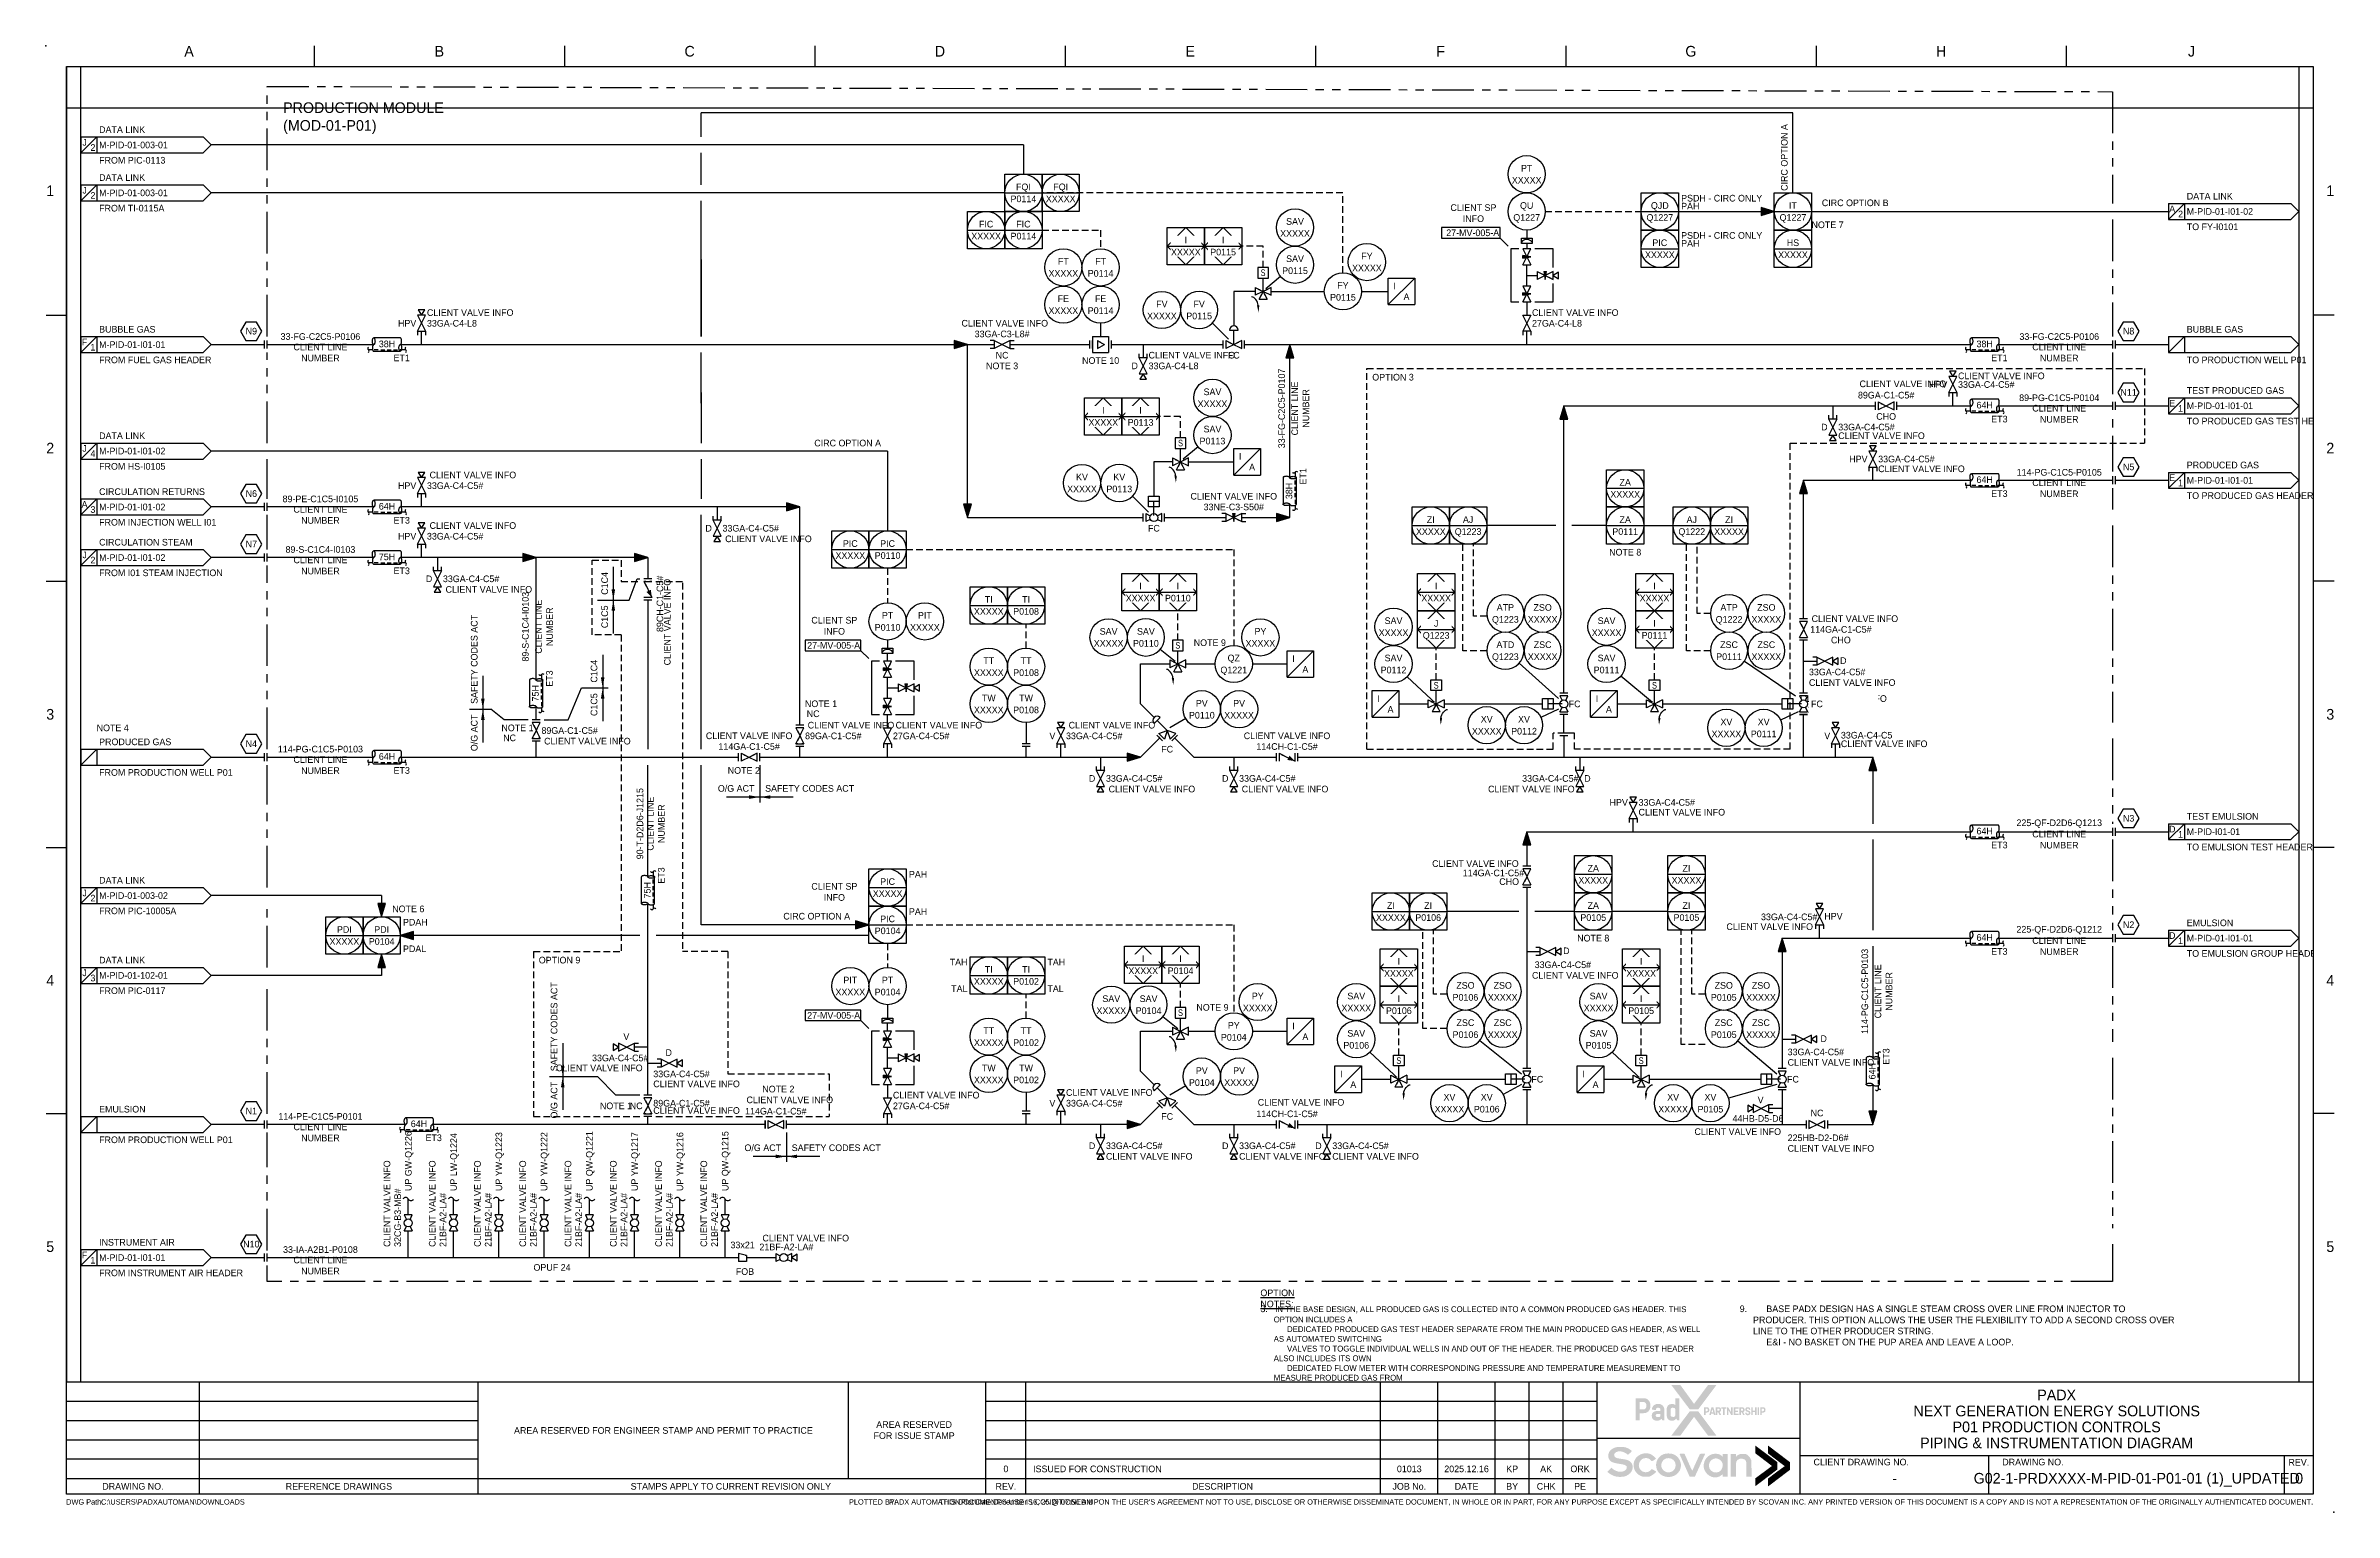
# Paper-space layout 'Layout1' of a CAD drawing. Extents: x -8 to 852, y -7 to 544.
# The model-space entities are those that its viewports show. They can reach past a viewport. Long polylines and large blocks are cut down to what shows.
import ezdxf
from ezdxf.enums import TextEntityAlignment as Align
from ezdxf.lldxf.tags import DXFTag

# ---------------------------------------------------------------- set-up
doc = ezdxf.new("R2010")
doc.units = 0
doc.header["$LTSCALE"] = 10
for name, pattern in [('ELECT', [0.375, 0.25, -0.125]), ('HIDDEN', [0.375, 0.25, -0.125]), ('Skid_Limit', [3.125, 1.5625, -0.3125, 0.3125, -0.3125, 0.3125, -0.3125])]:
    doc.linetypes.add(name, pattern=pattern)
doc.layers.get('DEFPOINTS').update_dxf_attribs({"color": 9})
for name, color, linetype in [('(DUAL-TAGGING)', 240, 'Continuous'), ('(OPTION_3)', 7, 'Continuous'), ('(OPTION_3_CLOUD_LAYER)', 8, 'HIDDEN'), ('(OPTION_3_DUAL_TAGS)', 7, 'Continuous'), ('(OPTION_9)', 7, 'Continuous'), ('(OPTION_9_CLOUD_LAYER)', 8, 'HIDDEN'), ('(OPTION_9_DUAL_TAGS)', 7, 'Continuous'), ('AIR', 135, 'Continuous'), ('ATTRIBUTES', 50, 'Continuous'), ('EQUIPMENT', 54, 'Continuous'), ('FITTINGS', 210, 'Continuous'), ('FLANGES', 90, 'Continuous'), ('GAS', 32, 'Continuous'), ('GAS - SWEET', 42, 'Continuous'), ('HC LIQUID - HEAVY', 38, 'Continuous'), ('INSTRUMENT', 240, 'Continuous'), ('INSULATION', 210, 'Continuous'), ('LIMITS - SKID', 177, 'Skid_Limit'), ('LINE NUMBER', 20, 'Continuous'), ('STEAM', 14, 'Continuous'), ('TEXT1', 7, 'Continuous'), ('TEXT2', 3, 'Continuous'), ('Title Block', 255, 'Continuous'), ('TITLE BLOCK-TEXT', 12, 'Continuous'), ('VALVE INFO', 33, 'Continuous'), ('VALVES', 210, 'Continuous')]:
    doc.layers.add(name, color=color, linetype=linetype)
doc.layers.add('VIEWPORT', color=9, linetype='Continuous', plot=False)
doc.styles.add('Scovan Standard', font='FRAMDCN.TTF', dxfattribs={"height": 2.5})
tags = doc.linetypes.add('CAPILLARY', pattern='A,0.25,[131,cfm.shx,S=0.1,R=-45,X=0,Y=0],0,[131,cfm.shx,S=0.1,R=45,X=0,Y=0],0.25', length=0.5).pattern_tags.tags
tags[12] = DXFTag(74, 5)
tags[4] = DXFTag(74, 5)
doc.linetypes.add('DATA_LINK', pattern='A,0.75,-0.125,[133,ltypeshp.shx,S=0.0625,R=0,X=-0.0625,Y=0],-0.125', length=1)
tags = doc.linetypes.add('PNEUMATIC', pattern='A,0.21875,[131,cfm.shx,S=0.1,R=-45,X=0,Y=0],0.0625,[131,cfm.shx,S=0.1,R=-45,X=0,Y=0],0.21875', length=0.5).pattern_tags.tags
tags[12] = DXFTag(74, 5)
tags[4] = DXFTag(74, 5)

psp = doc.layouts.get("Layout1")

msp = doc.modelspace()

# ---------------------------------------------------------------- texts
at = {"layer": '(DUAL-TAGGING)', "color": 0, "char_height": 2.5, "attachment_point": 8, "style": 'Scovan Standard'}
for insert in [(540, 489), (300, 334), (300, 234)]:
    msp.add_mtext_dynamic_manual_height_columns('CLIENT SP INFO', width=23.9468, gutter_width=12.5, heights=[3.28], dxfattribs=dict(at, insert=insert))
at = {"layer": '(DUAL-TAGGING)', "color": 33, "char_height": 2.5, "style": 'Scovan Standard'}
for insert, attachment_point in [((364, 451), 5), ((470, 296), 5), ((678, 293), 4), ((557, 248), 6), ((562, 206), 4), ((459, 158.3), 4), ((655.52, 147.3), 6), ((658, 141), 4), ((273, 107.3), 4)]:
    msp.add_mtext_dynamic_manual_height_columns('CLIENT VALVE INFO', width=33.524, gutter_width=12.5, heights=[0], dxfattribs=dict(at, insert=insert, attachment_point=attachment_point))
at = {"layer": '(DUAL-TAGGING)', "color": 20, "linetype": 'Continuous', "char_height": 2.5, "attachment_point": 5, "style": 'Scovan Standard'}
for insert in [(107, 440), (760, 440), (760, 389), (107, 379), (107, 360), (107, 285), (760, 257), (760, 217), (107, 147), (107, 97)]:
    msp.add_mtext_dynamic_manual_height_columns('CLIENT LINE NUMBER', width=33.524, gutter_width=12.5, heights=[0], dxfattribs=dict(at, insert=insert))
at = {"layer": '(DUAL-TAGGING)', "color": 20, "linetype": 'Continuous', "char_height": 2.5, "attachment_point": 5, "rotation": 90, "style": 'Scovan Standard'}
for insert in [(475, 419), (191, 337), (694, 200)]:
    msp.add_mtext_dynamic_manual_height_columns('CLIENT LINE NUMBER', width=33.524, gutter_width=12.5, heights=[0], dxfattribs=dict(at, insert=insert))
at = {"layer": '(DUAL-TAGGING)', "color": 33, "char_height": 2.5, "attachment_point": 4, "rotation": 90, "style": 'Scovan Standard'}
for insert in [(132, 104), (149, 104), (166, 104), (183, 104), (200, 104), (217, 104), (234, 104), (251, 104)]:
    msp.add_mtext_dynamic_manual_height_columns('CLIENT VALVE INFO', width=33.524, gutter_width=12.5, heights=[0], dxfattribs=dict(at, insert=insert))
at = {"layer": '(OPTION_3)', "style": 'Scovan Standard'}
msp.add_text('NOTE 8', height=2.5, dxfattribs=at).set_placement((597, 365), align=Align.MIDDLE_CENTER)
at = {"layer": '(OPTION_3)', "color": 20, "linetype": 'Continuous', "insert": (760, 423), "char_height": 2.5, "attachment_point": 5, "style": 'Scovan Standard'}
msp.add_mtext_dynamic_manual_height_columns('89-PG-C1C5-P0104', width=15.3038, gutter_width=12.5, heights=[0], dxfattribs=at)
at = {"layer": '(OPTION_3)', "insert": (460, 82), "char_height": 2.5, "width": 166.8135, "attachment_point": 1, "style": 'Scovan Standard'}
msp.add_mtext('\\pxi-2,l2;3.   {\\H0.875x;IN THE BASE DESIGN, ALL PRODUCED GAS IS COLLECTED INTO A COMMON PRODUCED GAS HEADER. THIS OPTION INCLUDES A\\P^IDEDICATED PRODUCED GAS TEST HEADER SEPARATE FROM THE MAIN PRODUCED GAS HEADER, AS WELL AS AUTOMATED SWITCHING\\P^IVALVES TO TOGGLE INDIVIDUAL WELLS IN AND OUT OF THE HEADER. THE PRODUCED GAS TEST HEADER ALSO INCLUDES ITS OWN\\P^IDEDICATED FLOW METER WITH CORRESPONDING PRESSURE AND TEMPERATURE MEASUREMENT TO MEASURE PRODUCED GAS FROM\\P^IINDIVIDUAL WELLS. THIS IS LOCATED ON THE HUB MODULE.\\P^IE&I - HEAT TRACE LOOP WILL HAVE TO BE LEFT UNTIL CONFIRMED.}', dxfattribs=at)
at = {"layer": '(OPTION_3_CLOUD_LAYER)', "color": 8, "linetype": 'HIDDEN', "style": 'Scovan Standard'}
msp.add_text('OPTION 3', height=2.5, dxfattribs=at).set_placement((502, 432), align=Align.TOP_LEFT)
at = {"layer": '(OPTION_3_DUAL_TAGS)', "color": 20, "linetype": 'Continuous', "insert": (760, 417), "char_height": 2.5, "attachment_point": 5, "style": 'Scovan Standard'}
msp.add_mtext_dynamic_manual_height_columns('CLIENT LINE NUMBER', width=33.524, gutter_width=12.5, heights=[0], dxfattribs=at)
at = {"layer": '(OPTION_9)', "style": 'Scovan Standard'}
for s, p in [('NOTE 2', (278.98, 163.3)), ('NOTE 1', (218, 157)), ('OPUF 24', (193.98, 96.3))]:
    msp.add_text(s, height=2.5, dxfattribs=at).set_placement(p, align=Align.MIDDLE_CENTER)
at = {"layer": '(OPTION_9)', "color": 20, "linetype": 'Continuous', "insert": (227, 263), "char_height": 2.5, "attachment_point": 5, "rotation": 90, "style": 'Scovan Standard'}
msp.add_mtext_dynamic_manual_height_columns('90-T-D2D6-J1215', width=15.3038, gutter_width=12.5, heights=[0], dxfattribs=at)
at = {"layer": '(OPTION_9)', "insert": (640, 82), "char_height": 2.5, "width": 165.1871, "attachment_point": 1, "style": 'Scovan Standard'}
msp.add_mtext('\\pxi-2,l2;9.^IBASE PADX DESIGN HAS A SINGLE STEAM CROSS OVER LINE FROM INJECTOR TO PRODUCER. THIS OPTION ALLOWS THE USER THE FLEXIBILITY TO ADD A SECOND CROSS OVER LINE TO THE OTHER PRODUCER STRING.\\P^IE&I - NO BASKET ON THE PUP AREA AND LEAVE A LOOP.', dxfattribs=at)
at = {"layer": '(OPTION_9_CLOUD_LAYER)', "color": 8, "linetype": 'HIDDEN', "style": 'Scovan Standard'}
msp.add_text('OPTION 9', height=2.5, dxfattribs=at).set_placement((189, 213), align=Align.TOP_LEFT)
at = {"layer": '(OPTION_9_DUAL_TAGS)', "color": 20, "linetype": 'Continuous', "insert": (233, 263), "char_height": 2.5, "attachment_point": 5, "rotation": 90, "style": 'Scovan Standard'}
msp.add_mtext_dynamic_manual_height_columns('CLIENT LINE NUMBER', width=33.524, gutter_width=12.5, heights=[0], dxfattribs=at)
at = {"layer": 'LINE NUMBER', "linetype": 'Continuous', "char_height": 2.5, "attachment_point": 5, "style": 'Scovan Standard'}
for s, insert in [('33-FG-C2C5-P0106', (107, 446)), ('33-FG-C2C5-P0106', (760, 446)), ('114-PG-C1C5-P0105', (760, 395)), ('89-PE-C1C5-I0105', (107, 385)), ('89-S-C1C4-I0103', (107, 366)), ('114-PE-C1C5-P0101', (107, 153)), ('33-IA-A2B1-P0108', (107, 103))]:
    msp.add_mtext_dynamic_manual_height_columns(s, width=15.3038, gutter_width=12.5, heights=[0], dxfattribs=dict(at, insert=insert))
at = {"layer": 'LINE NUMBER', "linetype": 'Continuous', "char_height": 2.5, "attachment_point": 5, "rotation": 90, "style": 'Scovan Standard'}
for s, insert in [('33-FG-C2C5-P0107', (468, 419)), ('89-S-C1C4-I0103', (184, 337)), ('114-PG-C1C5-P0103', (687, 200))]:
    msp.add_mtext_dynamic_manual_height_columns(s, width=15.3038, gutter_width=12.5, heights=[0], dxfattribs=dict(at, insert=insert))
at = {"layer": 'TEXT1', "style": 'Scovan Standard'}
msp.add_text('CIRC OPTION A', height=2.5, rotation=90, dxfattribs=at).set_placement((656.75, 513.28), align=Align.MIDDLE_CENTER)
for s, p in [('CIRC OPTION B', (683.38, 496.25)), ('NOTE 7', (673, 488)), ('NOTE 3', (363, 435)), ('CIRC OPTION A', (305, 406)), ('NOTE 1', (295, 308.05)), ('NOTE 4', (29, 299)), ('NC', (178.04, 295.25)), ('NOTE 6', (140, 231)), ('CIRC OPTION A', (293.38, 228.25)), ('NOTE 8', (585, 220))]:
    msp.add_text(s, height=2.5, dxfattribs=at).set_placement(p, align=Align.MIDDLE_CENTER)
for p in [(529.79, 485), (289.79, 330), (289.79, 191)]:
    msp.add_text('27-MV-005-A', height=2.5, dxfattribs=at).set_placement(p, align=Align.MIDDLE_LEFT)
for s, p in [('UP YW-Q1223', (174, 125)), ('UP YW-Q1222', (191, 125)), ('UP QW-Q1221', (208, 125)), ('UP YW-Q1217', (225, 125)), ('UP YW-Q1216', (242, 125)), ('UP QW-Q1215', (259, 125))]:
    msp.add_text(s, height=2.5, rotation=90, dxfattribs=at).set_placement(p, align=Align.MIDDLE_LEFT)
at = {"layer": 'TEXT1', "insert": (460, 88), "char_height": 2.5, "width": 21.1294, "attachment_point": 1, "style": 'Scovan Standard'}
msp.add_mtext('{\\LOPTION NOTES:}', dxfattribs=at)
at = {"layer": 'TEXT2', "insert": (93, 534), "char_height": 4, "attachment_point": 1, "style": 'Scovan Standard'}
msp.add_mtext_dynamic_manual_height_columns('PRODUCTION MODULE (MOD-01-P01)', width=86.5411, gutter_width=2.45, heights=[7.57], dxfattribs=at)

# ---------------------------------------------------------------- blocks, each defined once
blk = doc.blocks.new('SCOVAN-LOGO')
at = {"linetype": 'Continuous'}
h = blk.add_hatch(color=30, dxfattribs=at)
h.dxf.hatch_style = 1
edge = h.paths.add_edge_path()
edge.add_spline(control_points=[(-31.1, 6), (-30.1, 6.9), (-30.1, 6.9), (-31.3, 7.7)], knot_values=[0, 0, 0, 0, 1, 1, 1, 1], degree=3, periodic=0)
edge.add_spline(control_points=[(-31.3, 7.7), (-32.5, 8.5), (-33.7, 8.8), (-35.4, 8.8)], knot_values=[0, 0, 0, 0, 1, 1, 1, 1], degree=3, periodic=0)
edge.add_spline(control_points=[(-35.4, 8.8), (-37.4, 8.8), (-38.7, 8.4), (-39.8, 7.4)], knot_values=[0, 0, 0, 0, 1, 1, 1, 1], degree=3, periodic=0)
edge.add_spline(control_points=[(-39.8, 7.4), (-41.2, 6.2), (-41.4, 4), (-40.3, 2.7)], knot_values=[0, 0, 0, 0, 1, 1, 1, 1], degree=3, periodic=0)
edge.add_spline(control_points=[(-40.3, 2.7), (-39.6, 1.8), (-38.7, 1.5), (-34.8, 0.9)], knot_values=[0, 0, 0, 0, 1, 1, 1, 1], degree=3, periodic=0)
edge.add_spline(control_points=[(-34.8, 0.9), (-33, 0.6), (-32.3, 0), (-32.6, -0.9)], knot_values=[0, 0, 0, 0, 1, 1, 1, 1], degree=3, periodic=0)
edge.add_spline(control_points=[(-32.6, -0.9), (-32.9, -1.9), (-34, -2.5), (-35.5, -2.5)], knot_values=[0, 0, 0, 0, 1, 1, 1, 1], degree=3, periodic=0)
edge.add_spline(control_points=[(-35.5, -2.5), (-36.9, -2.5), (-38.1, -2), (-39.1, -1.1)], knot_values=[0, 0, 0, 0, 1, 1, 1, 1], degree=3, periodic=0)
edge.add_line((-39.1, -1.1), (-39.5, -0.7))
edge.add_line((-39.5, -0.7), (-40.5, -1.6))
edge.add_line((-40.5, -1.6), (-41.4, -2.5))
edge.add_line((-41.4, -2.5), (-41, -2.9))
edge.add_spline(control_points=[(-41, -2.9), (-40.2, -3.6), (-38.9, -4.3), (-37.9, -4.6)], knot_values=[0, 0, 0, 0, 1, 1, 1, 1], degree=3, periodic=0)
edge.add_spline(control_points=[(-37.9, -4.6), (-36.8, -4.9), (-35, -4.9), (-33.8, -4.7)], knot_values=[0, 0, 0, 0, 1, 1, 1, 1], degree=3, periodic=0)
edge.add_spline(control_points=[(-33.8, -4.7), (-32.3, -4.3), (-31, -3.4), (-30.4, -2.3)], knot_values=[0, 0, 0, 0, 1, 1, 1, 1], degree=3, periodic=0)
edge.add_spline(control_points=[(-30.4, -2.3), (-29.5, -0.6), (-29.9, 1.4), (-31.3, 2.3)], knot_values=[0, 0, 0, 0, 1, 1, 1, 1], degree=3, periodic=0)
edge.add_spline(control_points=[(-31.3, 2.3), (-32, 2.8), (-33, 3.1), (-34.8, 3.3)], knot_values=[0, 0, 0, 0, 1, 1, 1, 1], degree=3, periodic=0)
edge.add_spline(control_points=[(-34.8, 3.3), (-36.9, 3.6), (-37.3, 3.7), (-37.8, 4.1)], knot_values=[0, 0, 0, 0, 1, 1, 1, 1], degree=3, periodic=0)
edge.add_spline(control_points=[(-37.8, 4.1), (-38.6, 4.6), (-38.5, 5.7), (-37.6, 6.3)], knot_values=[0, 0, 0, 0, 1, 1, 1, 1], degree=3, periodic=0)
edge.add_spline(control_points=[(-37.6, 6.3), (-36.3, 7.1), (-34.1, 6.8), (-32.6, 5.6)], knot_values=[0, 0, 0, 0, 1, 1, 1, 1], degree=3, periodic=0)
edge.add_spline(control_points=[(-32.6, 5.6), (-32.4, 5.4), (-32.1, 5.2), (-32.1, 5.2)], knot_values=[0, 0, 0, 0, 1, 1, 1, 1], degree=3, periodic=0)
edge.add_spline(control_points=[(-32.1, 5.2), (-32, 5.2), (-31.6, 5.6), (-31.1, 6)], knot_values=[0, 0, 0, 0, 1, 1, 1, 1], degree=3, periodic=0)
edge = h.paths.add_edge_path()
edge.add_spline(control_points=[(-26.3, 2.6), (-25.8, 3.3), (-25.1, 3.6), (-24.1, 3.7)], knot_values=[0, 0, 0, 0, 1, 1, 1, 1], degree=3, periodic=0)
edge.add_spline(control_points=[(-24.1, 3.7), (-23.1, 3.7), (-22.5, 3.5), (-21.8, 2.8)], knot_values=[0, 0, 0, 0, 1, 1, 1, 1], degree=3, periodic=0)
edge.add_spline(control_points=[(-21.8, 2.8), (-21.5, 2.5), (-21.2, 2.3), (-21.2, 2.3)], knot_values=[0, 0, 0, 0, 1, 1, 1, 1], degree=3, periodic=0)
edge.add_spline(control_points=[(-21.2, 2.3), (-21.1, 2.3), (-20.7, 2.5), (-20.2, 2.8)], knot_values=[0, 0, 0, 0, 1, 1, 1, 1], degree=3, periodic=0)
edge.add_spline(control_points=[(-20.2, 2.8), (-19.5, 3.3), (-19.3, 3.4), (-19.4, 3.6)], knot_values=[0, 0, 0, 0, 1, 1, 1, 1], degree=3, periodic=0)
edge.add_spline(control_points=[(-19.4, 3.6), (-19.7, 4), (-20.9, 5), (-21.6, 5.4)], knot_values=[0, 0, 0, 0, 1, 1, 1, 1], degree=3, periodic=0)
edge.add_spline(control_points=[(-21.6, 5.4), (-23.1, 6.1), (-25.4, 6), (-26.8, 5.1)], knot_values=[0, 0, 0, 0, 1, 1, 1, 1], degree=3, periodic=0)
edge.add_spline(control_points=[(-26.8, 5.1), (-27.6, 4.7), (-28.6, 3.7), (-28.9, 3)], knot_values=[0, 0, 0, 0, 1, 1, 1, 1], degree=3, periodic=0)
edge.add_spline(control_points=[(-28.9, 3), (-30, 0.9), (-29.6, -1.6), (-27.9, -3.3)], knot_values=[0, 0, 0, 0, 1, 1, 1, 1], degree=3, periodic=0)
edge.add_spline(control_points=[(-27.9, -3.3), (-27.3, -3.9), (-26.3, -4.5), (-25.5, -4.7)], knot_values=[0, 0, 0, 0, 1, 1, 1, 1], degree=3, periodic=0)
edge.add_spline(control_points=[(-25.5, -4.7), (-25.3, -4.8), (-24.5, -4.8), (-23.8, -4.8)], knot_values=[0, 0, 0, 0, 1, 1, 1, 1], degree=3, periodic=0)
edge.add_spline(control_points=[(-23.8, -4.8), (-22.5, -4.8), (-22.4, -4.8), (-21.5, -4.3)], knot_values=[0, 0, 0, 0, 1, 1, 1, 1], degree=3, periodic=0)
edge.add_spline(control_points=[(-21.5, -4.3), (-20.7, -3.9), (-19.3, -2.8), (-19.3, -2.5)], knot_values=[0, 0, 0, 0, 1, 1, 1, 1], degree=3, periodic=0)
edge.add_spline(control_points=[(-19.3, -2.5), (-19.3, -2.4), (-19.7, -2.1), (-20.3, -1.8)], knot_values=[0, 0, 0, 0, 1, 1, 1, 1], degree=3, periodic=0)
edge.add_line((-20.3, -1.8), (-21.2, -1.3))
edge.add_line((-21.2, -1.3), (-21.7, -1.8))
edge.add_spline(control_points=[(-21.7, -1.8), (-22.6, -2.7), (-24, -3), (-25.2, -2.5)], knot_values=[0, 0, 0, 0, 1, 1, 1, 1], degree=3, periodic=0)
edge.add_spline(control_points=[(-25.2, -2.5), (-27.2, -1.6), (-27.8, 0.9), (-26.3, 2.6)], knot_values=[0, 0, 0, 0, 1, 1, 1, 1], degree=3, periodic=0)
edge = h.paths.add_edge_path()
edge.add_spline(control_points=[(-9.5, 4.1), (-10.6, 5.3), (-11.9, 5.8), (-13.7, 5.8)], knot_values=[0, 0, 0, 0, 1, 1, 1, 1], degree=3, periodic=0)
edge.add_spline(control_points=[(-13.7, 5.8), (-15.5, 5.8), (-16.8, 5.3), (-17.9, 4.1)], knot_values=[0, 0, 0, 0, 1, 1, 1, 1], degree=3, periodic=0)
edge.add_spline(control_points=[(-17.9, 4.1), (-19.1, 2.7), (-19.6, 0.9), (-19.1, -0.9)], knot_values=[0, 0, 0, 0, 1, 1, 1, 1], degree=3, periodic=0)
edge.add_spline(control_points=[(-19.1, -0.9), (-18.9, -1.8), (-18.5, -2.4), (-17.8, -3.2)], knot_values=[0, 0, 0, 0, 1, 1, 1, 1], degree=3, periodic=0)
edge.add_spline(control_points=[(-17.8, -3.2), (-17.1, -3.9), (-16.5, -4.3), (-15.5, -4.6)], knot_values=[0, 0, 0, 0, 1, 1, 1, 1], degree=3, periodic=0)
edge.add_spline(control_points=[(-15.5, -4.6), (-14.1, -5.1), (-11.9, -4.9), (-10.6, -4.1)], knot_values=[0, 0, 0, 0, 1, 1, 1, 1], degree=3, periodic=0)
edge.add_spline(control_points=[(-10.6, -4.1), (-10, -3.7), (-9, -2.7), (-8.6, -2)], knot_values=[0, 0, 0, 0, 1, 1, 1, 1], degree=3, periodic=0)
edge.add_spline(control_points=[(-8.6, -2), (-7.6, 0), (-7.9, 2.4), (-9.5, 4.1)], knot_values=[0, 0, 0, 0, 1, 1, 1, 1], degree=3, periodic=0)
edge = h.paths.add_edge_path(flags=16)
edge.add_spline(control_points=[(-16.2, -1.6), (-17.6, 0), (-16.9, 2.8), (-14.8, 3.5)], knot_values=[0, 0, 0, 0, 1, 1, 1, 1], degree=3, periodic=0)
edge.add_spline(control_points=[(-14.8, 3.5), (-13.2, 4), (-11.5, 3.4), (-10.8, 2)], knot_values=[0, 0, 0, 0, 1, 1, 1, 1], degree=3, periodic=0)
edge.add_spline(control_points=[(-10.8, 2), (-10, 0.3), (-10.6, -1.8), (-12.3, -2.5)], knot_values=[0, 0, 0, 0, 1, 1, 1, 1], degree=3, periodic=0)
edge.add_spline(control_points=[(-12.3, -2.5), (-13.7, -3.1), (-15.2, -2.8), (-16.2, -1.6)], knot_values=[0, 0, 0, 0, 1, 1, 1, 1], degree=3, periodic=0)
edge = h.paths.add_edge_path()
edge.add_spline(control_points=[(-4.6, 1.6), (-5.5, 3.7), (-6.3, 5.5), (-6.4, 5.6)], knot_values=[0, 0, 0, 0, 1, 1, 1, 1], degree=3, periodic=0)
edge.add_spline(control_points=[(-6.4, 5.6), (-6.4, 5.7), (-6.8, 5.7), (-7.6, 5.7)], knot_values=[0, 0, 0, 0, 1, 1, 1, 1], degree=3, periodic=0)
edge.add_line((-7.6, 5.7), (-8.7, 5.6))
edge.add_line((-8.7, 5.6), (-6.4, 0.5))
edge.add_line((-6.4, 0.5), (-6.4, 0.5))
edge.add_line((-6.4, 0.5), (-4.1, -4.7))
edge.add_line((-4.1, -4.7), (-2.9, -4.7))
edge.add_line((-2.9, -4.7), (-1.7, -4.7))
edge.add_line((-1.7, -4.7), (0.3, -0.4))
edge.add_spline(control_points=[(0.3, -0.4), (1.3, 2), (2.4, 4.4), (2.6, 4.8)], knot_values=[0, 0, 0, 0, 1, 1, 1, 1], degree=3, periodic=0)
edge.add_line((2.6, 4.8), (3, 5.7))
edge.add_line((3, 5.7), (1.8, 5.7))
edge.add_line((1.8, 5.7), (0.6, 5.6))
edge.add_line((0.6, 5.6), (-1, 2.1))
edge.add_spline(control_points=[(-1, 2.1), (-1.9, 0.1), (-2.7, -1.6), (-2.7, -1.8)], knot_values=[0, 0, 0, 0, 1, 1, 1, 1], degree=3, periodic=0)
edge.add_spline(control_points=[(-2.7, -1.8), (-2.9, -2.1), (-3, -2), (-4.6, 1.6)], knot_values=[0, 0, 0, 0, 1, 1, 1, 1], degree=3, periodic=0)
edge = h.paths.add_edge_path()
edge.add_line((13.2, 5.5), (12.1, 5.5))
edge.add_line((12.1, 5.5), (10.9, 5.5))
edge.add_line((10.9, 5.5), (10.9, 4.9))
edge.add_line((10.9, 4.9), (10.9, 4.2))
edge.add_line((10.9, 4.2), (10.5, 4.7))
edge.add_spline(control_points=[(10.5, 4.7), (9.6, 5.6), (7.9, 5.9), (6.3, 5.5)], knot_values=[0, 0, 0, 0, 1, 1, 1, 1], degree=3, periodic=0)
edge.add_spline(control_points=[(6.3, 5.5), (3.6, 4.8), (1.8, 1.9), (2.4, -0.9)], knot_values=[0, 0, 0, 0, 1, 1, 1, 1], degree=3, periodic=0)
edge.add_spline(control_points=[(2.4, -0.9), (2.9, -2.9), (4.6, -4.6), (6.6, -5)], knot_values=[0, 0, 0, 0, 1, 1, 1, 1], degree=3, periodic=0)
edge.add_spline(control_points=[(6.6, -5), (7.5, -5.1), (7.6, -5.1), (8.4, -5)], knot_values=[0, 0, 0, 0, 1, 1, 1, 1], degree=3, periodic=0)
edge.add_spline(control_points=[(8.4, -5), (9.2, -4.8), (10, -4.4), (10.6, -3.9)], knot_values=[0, 0, 0, 0, 1, 1, 1, 1], degree=3, periodic=0)
edge.add_line((10.6, -3.9), (10.9, -3.6))
edge.add_line((10.9, -3.6), (10.9, -4.2))
edge.add_line((10.9, -4.2), (10.9, -4.7))
edge.add_line((10.9, -4.7), (12.1, -4.7))
edge.add_line((12.1, -4.7), (13.2, -4.7))
edge.add_line((13.2, -4.7), (13.2, 0.4))
edge.add_line((13.2, 0.4), (13.2, 5.5))
edge = h.paths.add_edge_path(flags=16)
edge.add_spline(control_points=[(5.1, 1.9), (6.1, 3.8), (8.7, 4.1), (10.1, 2.5)], knot_values=[0, 0, 0, 0, 1, 1, 1, 1], degree=3, periodic=0)
edge.add_spline(control_points=[(10.1, 2.5), (10.8, 1.8), (11, 1.2), (10.9, 0.2)], knot_values=[0, 0, 0, 0, 1, 1, 1, 1], degree=3, periodic=0)
edge.add_spline(control_points=[(10.9, 0.2), (10.8, -1.1), (10.2, -2.1), (9.1, -2.6)], knot_values=[0, 0, 0, 0, 1, 1, 1, 1], degree=3, periodic=0)
edge.add_spline(control_points=[(9.1, -2.6), (6.3, -3.8), (3.6, -0.8), (5.1, 1.9)], knot_values=[0, 0, 0, 0, 1, 1, 1, 1], degree=3, periodic=0)
edge = h.paths.add_edge_path()
edge.add_spline(control_points=[(17.2, 2.2), (17.6, 3), (18.4, 3.5), (19.5, 3.4)], knot_values=[0, 0, 0, 0, 1, 1, 1, 1], degree=3, periodic=0)
edge.add_spline(control_points=[(19.5, 3.4), (20.1, 3.4), (20.9, 3.1), (21.2, 2.8)], knot_values=[0, 0, 0, 0, 1, 1, 1, 1], degree=3, periodic=0)
edge.add_spline(control_points=[(21.2, 2.8), (21.7, 2.2), (21.7, 1.8), (21.7, -1.6)], knot_values=[0, 0, 0, 0, 1, 1, 1, 1], degree=3, periodic=0)
edge.add_line((21.7, -1.6), (21.7, -4.7))
edge.add_line((21.7, -4.7), (22.9, -4.7))
edge.add_line((22.9, -4.7), (24, -4.7))
edge.add_line((24, -4.7), (24, -1))
edge.add_line((24, -1), (23.9, 2.7))
edge.add_line((23.9, 2.7), (23.6, 3.4))
edge.add_spline(control_points=[(23.6, 3.4), (23.2, 4.2), (22.5, 5), (21.7, 5.4)], knot_values=[0, 0, 0, 0, 1, 1, 1, 1], degree=3, periodic=0)
edge.add_spline(control_points=[(21.7, 5.4), (21.2, 5.6), (20.9, 5.6), (20, 5.6)], knot_values=[0, 0, 0, 0, 1, 1, 1, 1], degree=3, periodic=0)
edge.add_spline(control_points=[(20, 5.6), (18.8, 5.6), (18.1, 5.4), (17.3, 4.7)], knot_values=[0, 0, 0, 0, 1, 1, 1, 1], degree=3, periodic=0)
edge.add_line((17.3, 4.7), (16.9, 4.2))
edge.add_line((16.9, 4.2), (16.9, 4.9))
edge.add_line((16.9, 4.9), (16.9, 5.5))
edge.add_line((16.9, 5.5), (15.8, 5.5))
edge.add_line((15.8, 5.5), (14.6, 5.5))
edge.add_line((14.6, 5.5), (14.6, 0.4))
edge.add_line((14.6, 0.4), (14.6, 0.4))
edge.add_line((14.6, 0.4), (14.6, -4.7))
edge.add_line((14.6, -4.7), (15.7, -4.7))
edge.add_line((15.7, -4.7), (16.9, -4.7))
edge.add_line((16.9, -4.7), (16.9, -1.6))
edge.add_spline(control_points=[(16.9, -1.6), (16.9, 1.4), (17, 1.6), (17.2, 2.2)], knot_values=[0, 0, 0, 0, 1, 1, 1, 1], degree=3, periodic=0)
h = blk.add_hatch(color=89, dxfattribs=at)
h.dxf.hatch_style = 1
h.paths.add_polyline_path([(25.7, 5.9), (29.5, 3), (33.3, 0.1), (35.7, 1.9), (25.7, 9.4)])
h = blk.add_hatch(color=85, dxfattribs=at)
h.dxf.hatch_style = 1
h.paths.add_polyline_path([(29.5, -2.7), (25.7, -5.5), (25.7, -9.1), (35.7, -1.5), (35.7, 0.2), (35.7, 1.9)])
h = blk.add_hatch(color=89, dxfattribs=at)
h.dxf.hatch_style = 1
h.paths.add_polyline_path([(31.5, 5.8), (35.3, 2.9), (39.1, 0), (41.5, 1.8), (31.5, 9.4)])
h = blk.add_hatch(color=85, dxfattribs=at)
h.dxf.hatch_style = 1
h.paths.add_polyline_path([(35.3, -2.7), (31.5, -5.6), (31.5, -9.2), (41.5, -1.6), (41.5, 0.1), (41.5, 1.8)])
blk = doc.blocks.new('TB-CLOGO')
at = {"linetype": 'Continuous'}
h = blk.add_hatch(color=249, dxfattribs=at)
h.dxf.hatch_style = 1
edge = h.paths.add_edge_path()
edge.add_spline(control_points=[(-0.17, -0.33), (-1.73, -2.48), (-1.72, -2.48), (-1.72, -2.48)], knot_values=[0, 0, 0, 0, 1, 1, 1, 1], degree=3, periodic=0)
edge.add_spline(control_points=[(-1.72, -2.48), (-1.71, -2.48), (-0.52, -4.07), (0.93, -6.01)], knot_values=[0, 0, 0, 0, 1, 1, 1, 1], degree=3, periodic=0)
edge.add_line((0.93, -6.01), (3.55, -9.55))
edge.add_line((3.55, -9.55), (5.14, -9.55))
edge.add_line((5.14, -9.55), (6.72, -9.55))
edge.add_line((6.72, -9.55), (6.31, -9.01))
edge.add_spline(control_points=[(6.31, -9.01), (6.09, -8.71), (4.54, -6.63), (2.87, -4.4)], knot_values=[0, 0, 0, 0, 1, 1, 1, 1], degree=3, periodic=0)
edge.add_line((2.87, -4.4), (-0.17, -0.33))
edge = h.paths.add_edge_path()
edge.add_line((-1.71, 2.42), (-4.3, 5.97))
edge.add_line((-4.3, 5.97), (-6.88, 9.52))
edge.add_line((-6.88, 9.52), (-8.57, 9.52))
edge.add_spline(control_points=[(-8.57, 9.52), (-9.61, 9.52), (-10.25, 9.51), (-10.24, 9.5)], knot_values=[0, 0, 0, 0, 1, 1, 1, 1], degree=3, periodic=0)
edge.add_spline(control_points=[(-10.24, 9.5), (-10.24, 9.48), (-8.67, 7.41), (-6.76, 4.89)], knot_values=[0, 0, 0, 0, 1, 1, 1, 1], degree=3, periodic=0)
edge.add_line((-6.76, 4.89), (-3.29, 0.3))
edge.add_line((-3.29, 0.3), (-1.73, 0.3))
edge.add_line((-1.73, 0.3), (-0.18, 0.3))
edge.add_line((-0.18, 0.3), (-1.71, 2.42))
edge = h.paths.add_edge_path()
edge.add_spline(control_points=[(-18.22, 2.74), (-18.41, 3.42), (-18.83, 3.95), (-19.43, 4.26)], knot_values=[0, 0, 0, 0, 1, 1, 1, 1], degree=3, periodic=0)
edge.add_spline(control_points=[(-19.43, 4.26), (-19.65, 4.37), (-19.84, 4.44), (-20.1, 4.49)], knot_values=[0, 0, 0, 0, 1, 1, 1, 1], degree=3, periodic=0)
edge.add_spline(control_points=[(-20.1, 4.49), (-20.25, 4.52), (-20.51, 4.53), (-21.97, 4.54)], knot_values=[0, 0, 0, 0, 1, 1, 1, 1], degree=3, periodic=0)
edge.add_line((-21.97, 4.54), (-23.68, 4.55))
edge.add_line((-23.68, 4.55), (-23.68, 0.37))
edge.add_line((-23.68, 0.37), (-23.68, -3.8))
edge.add_line((-23.68, -3.8), (-22.93, -3.8))
edge.add_line((-22.93, -3.8), (-22.17, -3.8))
edge.add_line((-22.17, -3.8), (-22.17, -2.44))
edge.add_line((-22.17, -2.44), (-22.17, -1.09))
edge.add_line((-22.17, -1.09), (-21.32, -1.09))
edge.add_spline(control_points=[(-21.32, -1.09), (-20.42, -1.09), (-20.18, -1.07), (-19.87, -0.98)], knot_values=[0, 0, 0, 0, 1, 1, 1, 1], degree=3, periodic=0)
edge.add_spline(control_points=[(-19.87, -0.98), (-19.05, -0.74), (-18.45, -0.13), (-18.22, 0.72)], knot_values=[0, 0, 0, 0, 1, 1, 1, 1], degree=3, periodic=0)
edge.add_spline(control_points=[(-18.22, 0.72), (-18.17, 0.9), (-18.17, 0.94), (-18.17, 1.73)], knot_values=[0, 0, 0, 0, 1, 1, 1, 1], degree=3, periodic=0)
edge.add_spline(control_points=[(-18.17, 1.73), (-18.17, 2.51), (-18.17, 2.56), (-18.22, 2.74)], knot_values=[0, 0, 0, 0, 1, 1, 1, 1], degree=3, periodic=0)
edge = h.paths.add_edge_path(flags=16)
edge.add_line((-22.17, 3.09), (-21.28, 3.08))
edge.add_spline(control_points=[(-21.28, 3.08), (-20.4, 3.07), (-20.38, 3.07), (-20.25, 3.02)], knot_values=[0, 0, 0, 0, 1, 1, 1, 1], degree=3, periodic=0)
edge.add_spline(control_points=[(-20.25, 3.02), (-19.98, 2.91), (-19.74, 2.62), (-19.69, 2.31)], knot_values=[0, 0, 0, 0, 1, 1, 1, 1], degree=3, periodic=0)
edge.add_spline(control_points=[(-19.69, 2.31), (-19.66, 2.15), (-19.66, 1.3), (-19.69, 1.14)], knot_values=[0, 0, 0, 0, 1, 1, 1, 1], degree=3, periodic=0)
edge.add_spline(control_points=[(-19.69, 1.14), (-19.74, 0.83), (-19.93, 0.59), (-20.21, 0.46)], knot_values=[0, 0, 0, 0, 1, 1, 1, 1], degree=3, periodic=0)
edge.add_line((-20.21, 0.46), (-20.36, 0.38))
edge.add_line((-20.36, 0.38), (-21.27, 0.38))
edge.add_line((-21.27, 0.38), (-22.17, 0.37))
edge.add_line((-22.17, 0.37), (-22.17, 1.73))
edge.add_line((-22.17, 1.73), (-22.17, 3.09))
edge = h.paths.add_edge_path()
edge.add_spline(control_points=[(-12.89, 0.54), (-13, 1.42), (-13.6, 2.1), (-14.48, 2.32)], knot_values=[0, 0, 0, 0, 1, 1, 1, 1], degree=3, periodic=0)
edge.add_spline(control_points=[(-14.48, 2.32), (-14.9, 2.43), (-15.58, 2.42), (-16, 2.31)], knot_values=[0, 0, 0, 0, 1, 1, 1, 1], degree=3, periodic=0)
edge.add_spline(control_points=[(-16, 2.31), (-16.75, 2.1), (-17.33, 1.49), (-17.49, 0.73)], knot_values=[0, 0, 0, 0, 1, 1, 1, 1], degree=3, periodic=0)
edge.add_spline(control_points=[(-17.49, 0.73), (-17.52, 0.59), (-17.54, 0.24), (-17.51, 0.24)], knot_values=[0, 0, 0, 0, 1, 1, 1, 1], degree=3, periodic=0)
edge.add_spline(control_points=[(-17.51, 0.24), (-17.51, 0.24), (-17.2, 0.21), (-16.81, 0.17)], knot_values=[0, 0, 0, 0, 1, 1, 1, 1], degree=3, periodic=0)
edge.add_spline(control_points=[(-16.81, 0.17), (-16.43, 0.13), (-16.1, 0.1), (-16.08, 0.1)], knot_values=[0, 0, 0, 0, 1, 1, 1, 1], degree=3, periodic=0)
edge.add_spline(control_points=[(-16.08, 0.1), (-16.04, 0.1), (-16.04, 0.12), (-16.04, 0.28)], knot_values=[0, 0, 0, 0, 1, 1, 1, 1], degree=3, periodic=0)
edge.add_spline(control_points=[(-16.04, 0.28), (-16.04, 0.39), (-16.03, 0.5), (-16.01, 0.54)], knot_values=[0, 0, 0, 0, 1, 1, 1, 1], degree=3, periodic=0)
edge.add_spline(control_points=[(-16.01, 0.54), (-15.96, 0.66), (-15.82, 0.8), (-15.69, 0.87)], knot_values=[0, 0, 0, 0, 1, 1, 1, 1], degree=3, periodic=0)
edge.add_spline(control_points=[(-15.69, 0.87), (-15.58, 0.92), (-15.54, 0.93), (-15.26, 0.94)], knot_values=[0, 0, 0, 0, 1, 1, 1, 1], degree=3, periodic=0)
edge.add_spline(control_points=[(-15.26, 0.94), (-14.86, 0.95), (-14.74, 0.92), (-14.57, 0.76)], knot_values=[0, 0, 0, 0, 1, 1, 1, 1], degree=3, periodic=0)
edge.add_spline(control_points=[(-14.57, 0.76), (-14.39, 0.59), (-14.37, 0.52), (-14.36, 0.08)], knot_values=[0, 0, 0, 0, 1, 1, 1, 1], degree=3, periodic=0)
edge.add_line((-14.36, 0.08), (-14.35, -0.28))
edge.add_line((-14.35, -0.28), (-15.2, -0.29))
edge.add_spline(control_points=[(-15.2, -0.29), (-16.03, -0.3), (-16.06, -0.3), (-16.27, -0.36)], knot_values=[0, 0, 0, 0, 1, 1, 1, 1], degree=3, periodic=0)
edge.add_spline(control_points=[(-16.27, -0.36), (-16.84, -0.52), (-17.21, -0.8), (-17.42, -1.23)], knot_values=[0, 0, 0, 0, 1, 1, 1, 1], degree=3, periodic=0)
edge.add_spline(control_points=[(-17.42, -1.23), (-17.55, -1.5), (-17.59, -1.71), (-17.59, -2.09)], knot_values=[0, 0, 0, 0, 1, 1, 1, 1], degree=3, periodic=0)
edge.add_spline(control_points=[(-17.59, -2.09), (-17.59, -2.53), (-17.52, -2.81), (-17.35, -3.1)], knot_values=[0, 0, 0, 0, 1, 1, 1, 1], degree=3, periodic=0)
edge.add_spline(control_points=[(-17.35, -3.1), (-17.11, -3.48), (-16.65, -3.78), (-16.11, -3.88)], knot_values=[0, 0, 0, 0, 1, 1, 1, 1], degree=3, periodic=0)
edge.add_spline(control_points=[(-16.11, -3.88), (-15.86, -3.93), (-15.24, -3.91), (-15.02, -3.85)], knot_values=[0, 0, 0, 0, 1, 1, 1, 1], degree=3, periodic=0)
edge.add_spline(control_points=[(-15.02, -3.85), (-14.64, -3.74), (-14.35, -3.58), (-14.12, -3.32)], knot_values=[0, 0, 0, 0, 1, 1, 1, 1], degree=3, periodic=0)
edge.add_line((-14.12, -3.32), (-13.97, -3.17))
edge.add_line((-13.97, -3.17), (-13.77, -3.48))
edge.add_line((-13.77, -3.48), (-13.57, -3.8))
edge.add_line((-13.57, -3.8), (-13.22, -3.8))
edge.add_line((-13.22, -3.8), (-12.87, -3.8))
edge.add_line((-12.87, -3.8), (-12.87, -1.73))
edge.add_spline(control_points=[(-12.87, -1.73), (-12.87, -0.37), (-12.88, 0.41), (-12.89, 0.54)], knot_values=[0, 0, 0, 0, 1, 1, 1, 1], degree=3, periodic=0)
edge = h.paths.add_edge_path(flags=16)
edge.add_spline(control_points=[(-15.77, -1.44), (-15.67, -1.4), (-15.62, -1.39), (-15, -1.39)], knot_values=[0, 0, 0, 0, 1, 1, 1, 1], degree=3, periodic=0)
edge.add_line((-15, -1.39), (-14.35, -1.38))
edge.add_line((-14.35, -1.38), (-14.36, -1.74))
edge.add_spline(control_points=[(-14.36, -1.74), (-14.36, -2.09), (-14.37, -2.11), (-14.43, -2.23)], knot_values=[0, 0, 0, 0, 1, 1, 1, 1], degree=3, periodic=0)
edge.add_spline(control_points=[(-14.43, -2.23), (-14.51, -2.37), (-14.66, -2.49), (-14.8, -2.52)], knot_values=[0, 0, 0, 0, 1, 1, 1, 1], degree=3, periodic=0)
edge.add_spline(control_points=[(-14.8, -2.52), (-14.89, -2.54), (-15.52, -2.55), (-15.65, -2.53)], knot_values=[0, 0, 0, 0, 1, 1, 1, 1], degree=3, periodic=0)
edge.add_spline(control_points=[(-15.65, -2.53), (-15.77, -2.51), (-15.95, -2.38), (-16.03, -2.26)], knot_values=[0, 0, 0, 0, 1, 1, 1, 1], degree=3, periodic=0)
edge.add_spline(control_points=[(-16.03, -2.26), (-16.09, -2.16), (-16.1, -2.13), (-16.1, -1.97)], knot_values=[0, 0, 0, 0, 1, 1, 1, 1], degree=3, periodic=0)
edge.add_spline(control_points=[(-16.1, -1.97), (-16.1, -1.76), (-16.07, -1.69), (-15.94, -1.56)], knot_values=[0, 0, 0, 0, 1, 1, 1, 1], degree=3, periodic=0)
edge.add_spline(control_points=[(-15.94, -1.56), (-15.9, -1.52), (-15.82, -1.47), (-15.77, -1.44)], knot_values=[0, 0, 0, 0, 1, 1, 1, 1], degree=3, periodic=0)
edge = h.paths.add_edge_path()
edge.add_line((-7.29, 0.37), (-7.29, 4.53))
edge.add_line((-7.29, 4.53), (-8.03, 4.54))
edge.add_line((-8.03, 4.54), (-8.76, 4.55))
edge.add_line((-8.76, 4.55), (-8.77, 3.27))
edge.add_line((-8.77, 3.27), (-8.78, 1.99))
edge.add_line((-8.78, 1.99), (-8.86, 2.05))
edge.add_spline(control_points=[(-8.86, 2.05), (-8.99, 2.15), (-9.29, 2.29), (-9.47, 2.34)], knot_values=[0, 0, 0, 0, 1, 1, 1, 1], degree=3, periodic=0)
edge.add_spline(control_points=[(-9.47, 2.34), (-9.71, 2.4), (-9.97, 2.41), (-10.25, 2.38)], knot_values=[0, 0, 0, 0, 1, 1, 1, 1], degree=3, periodic=0)
edge.add_spline(control_points=[(-10.25, 2.38), (-11.19, 2.27), (-11.75, 1.76), (-11.96, 0.84)], knot_values=[0, 0, 0, 0, 1, 1, 1, 1], degree=3, periodic=0)
edge.add_spline(control_points=[(-11.96, 0.84), (-12.01, 0.65), (-12.01, 0.54), (-12.02, -0.59)], knot_values=[0, 0, 0, 0, 1, 1, 1, 1], degree=3, periodic=0)
edge.add_spline(control_points=[(-12.02, -0.59), (-12.03, -1.38), (-12.02, -1.89), (-12, -2.04)], knot_values=[0, 0, 0, 0, 1, 1, 1, 1], degree=3, periodic=0)
edge.add_spline(control_points=[(-12, -2.04), (-11.9, -3.09), (-11.36, -3.71), (-10.44, -3.88)], knot_values=[0, 0, 0, 0, 1, 1, 1, 1], degree=3, periodic=0)
edge.add_spline(control_points=[(-10.44, -3.88), (-10.19, -3.92), (-9.76, -3.92), (-9.54, -3.88)], knot_values=[0, 0, 0, 0, 1, 1, 1, 1], degree=3, periodic=0)
edge.add_spline(control_points=[(-9.54, -3.88), (-9.18, -3.8), (-8.85, -3.62), (-8.58, -3.32)], knot_values=[0, 0, 0, 0, 1, 1, 1, 1], degree=3, periodic=0)
edge.add_line((-8.58, -3.32), (-8.41, -3.14))
edge.add_line((-8.41, -3.14), (-8.19, -3.47))
edge.add_line((-8.19, -3.47), (-7.98, -3.8))
edge.add_line((-7.98, -3.8), (-7.63, -3.8))
edge.add_line((-7.63, -3.8), (-7.28, -3.8))
edge.add_line((-7.28, -3.8), (-7.29, 0.37))
edge = h.paths.add_edge_path(flags=16)
edge.add_line((-10.53, 0.43), (-10.48, 0.55))
edge.add_spline(control_points=[(-10.48, 0.55), (-10.41, 0.7), (-10.24, 0.86), (-10.09, 0.91)], knot_values=[0, 0, 0, 0, 1, 1, 1, 1], degree=3, periodic=0)
edge.add_spline(control_points=[(-10.09, 0.91), (-9.99, 0.94), (-9.9, 0.95), (-9.6, 0.94)], knot_values=[0, 0, 0, 0, 1, 1, 1, 1], degree=3, periodic=0)
edge.add_spline(control_points=[(-9.6, 0.94), (-9.18, 0.93), (-9.12, 0.91), (-8.95, 0.73)], knot_values=[0, 0, 0, 0, 1, 1, 1, 1], degree=3, periodic=0)
edge.add_spline(control_points=[(-8.95, 0.73), (-8.77, 0.53), (-8.78, 0.6), (-8.78, -0.76)], knot_values=[0, 0, 0, 0, 1, 1, 1, 1], degree=3, periodic=0)
edge.add_line((-8.78, -0.76), (-8.78, -1.96))
edge.add_line((-8.78, -1.96), (-8.84, -2.09))
edge.add_spline(control_points=[(-8.84, -2.09), (-8.91, -2.24), (-9.02, -2.35), (-9.17, -2.42)], knot_values=[0, 0, 0, 0, 1, 1, 1, 1], degree=3, periodic=0)
edge.add_spline(control_points=[(-9.17, -2.42), (-9.26, -2.46), (-9.33, -2.47), (-9.61, -2.47)], knot_values=[0, 0, 0, 0, 1, 1, 1, 1], degree=3, periodic=0)
edge.add_spline(control_points=[(-9.61, -2.47), (-10.08, -2.48), (-10.26, -2.42), (-10.42, -2.17)], knot_values=[0, 0, 0, 0, 1, 1, 1, 1], degree=3, periodic=0)
edge.add_spline(control_points=[(-10.42, -2.17), (-10.54, -2), (-10.55, -1.93), (-10.54, -0.7)], knot_values=[0, 0, 0, 0, 1, 1, 1, 1], degree=3, periodic=0)
edge.add_line((-10.54, -0.7), (-10.53, 0.43))
edge = h.paths.add_edge_path()
edge.add_spline(control_points=[(4.02, 0.03), (4.05, 0.57), (3.86, 0.93), (3.47, 1.08)], knot_values=[0, 0, 0, 0, 1, 1, 1, 1], degree=3, periodic=0)
edge.add_spline(control_points=[(3.47, 1.08), (3.35, 1.12), (3.3, 1.13), (2.7, 1.13)], knot_values=[0, 0, 0, 0, 1, 1, 1, 1], degree=3, periodic=0)
edge.add_line((2.7, 1.13), (2.07, 1.13))
edge.add_line((2.07, 1.13), (2.07, -0.35))
edge.add_line((2.07, -0.35), (2.07, -1.82))
edge.add_line((2.07, -1.82), (2.33, -1.81))
edge.add_line((2.33, -1.81), (2.6, -1.81))
edge.add_line((2.6, -1.81), (2.61, -1.33))
edge.add_line((2.61, -1.33), (2.61, -0.86))
edge.add_line((2.61, -0.86), (2.98, -0.85))
edge.add_spline(control_points=[(2.98, -0.85), (3.45, -0.84), (3.56, -0.81), (3.77, -0.6)], knot_values=[0, 0, 0, 0, 1, 1, 1, 1], degree=3, periodic=0)
edge.add_spline(control_points=[(3.77, -0.6), (3.94, -0.42), (4, -0.28), (4.02, 0.03)], knot_values=[0, 0, 0, 0, 1, 1, 1, 1], degree=3, periodic=0)
edge = h.paths.add_edge_path(flags=16)
edge.add_spline(control_points=[(3.46, 0.16), (3.46, -0.15), (3.43, -0.23), (3.29, -0.3)], knot_values=[0, 0, 0, 0, 1, 1, 1, 1], degree=3, periodic=0)
edge.add_spline(control_points=[(3.29, -0.3), (3.23, -0.33), (3.14, -0.33), (2.91, -0.33)], knot_values=[0, 0, 0, 0, 1, 1, 1, 1], degree=3, periodic=0)
edge.add_line((2.91, -0.33), (2.61, -0.33))
edge.add_line((2.61, -0.33), (2.61, 0.13))
edge.add_line((2.61, 0.13), (2.61, 0.6))
edge.add_line((2.61, 0.6), (2.95, 0.6))
edge.add_line((2.95, 0.6), (3.28, 0.6))
edge.add_line((3.28, 0.6), (3.37, 0.51))
edge.add_line((3.37, 0.51), (3.46, 0.42))
edge.add_line((3.46, 0.42), (3.46, 0.16))
edge = h.paths.add_edge_path()
edge.add_line((5.54, 1.11), (5.17, 1.12))
edge.add_line((5.17, 1.12), (4.8, 1.13))
edge.add_line((4.8, 1.13), (4.78, 1.03))
edge.add_spline(control_points=[(4.78, 1.03), (4.76, 0.98), (4.58, 0.33), (4.38, -0.41)], knot_values=[0, 0, 0, 0, 1, 1, 1, 1], degree=3, periodic=0)
edge.add_spline(control_points=[(4.38, -0.41), (4.17, -1.15), (4, -1.77), (4, -1.78)], knot_values=[0, 0, 0, 0, 1, 1, 1, 1], degree=3, periodic=0)
edge.add_spline(control_points=[(4, -1.78), (4, -1.81), (4.05, -1.82), (4.29, -1.81)], knot_values=[0, 0, 0, 0, 1, 1, 1, 1], degree=3, periodic=0)
edge.add_line((4.29, -1.81), (4.58, -1.81))
edge.add_line((4.58, -1.81), (4.63, -1.63))
edge.add_spline(control_points=[(4.63, -1.63), (4.65, -1.54), (4.68, -1.41), (4.7, -1.34)], knot_values=[0, 0, 0, 0, 1, 1, 1, 1], degree=3, periodic=0)
edge.add_line((4.7, -1.34), (4.74, -1.22))
edge.add_line((4.74, -1.22), (5.18, -1.22))
edge.add_line((5.18, -1.22), (5.62, -1.22))
edge.add_line((5.62, -1.22), (5.69, -1.52))
edge.add_line((5.69, -1.52), (5.77, -1.82))
edge.add_line((5.77, -1.82), (6.06, -1.82))
edge.add_spline(control_points=[(6.06, -1.82), (6.22, -1.82), (6.35, -1.81), (6.35, -1.8)], knot_values=[0, 0, 0, 0, 1, 1, 1, 1], degree=3, periodic=0)
edge.add_spline(control_points=[(6.35, -1.8), (6.35, -1.79), (6.17, -1.13), (5.95, -0.33)], knot_values=[0, 0, 0, 0, 1, 1, 1, 1], degree=3, periodic=0)
edge.add_line((5.95, -0.33), (5.54, 1.11))
edge = h.paths.add_edge_path(flags=16)
edge.add_spline(control_points=[(5.01, -0.14), (5.09, 0.16), (5.16, 0.42), (5.17, 0.44)], knot_values=[0, 0, 0, 0, 1, 1, 1, 1], degree=3, periodic=0)
edge.add_spline(control_points=[(5.17, 0.44), (5.18, 0.46), (5.49, -0.69), (5.49, -0.75)], knot_values=[0, 0, 0, 0, 1, 1, 1, 1], degree=3, periodic=0)
edge.add_spline(control_points=[(5.49, -0.75), (5.49, -0.76), (5.34, -0.77), (5.17, -0.77)], knot_values=[0, 0, 0, 0, 1, 1, 1, 1], degree=3, periodic=0)
edge.add_spline(control_points=[(5.17, -0.77), (4.87, -0.77), (4.85, -0.76), (4.86, -0.73)], knot_values=[0, 0, 0, 0, 1, 1, 1, 1], degree=3, periodic=0)
edge.add_spline(control_points=[(4.86, -0.73), (4.86, -0.71), (4.93, -0.44), (5.01, -0.14)], knot_values=[0, 0, 0, 0, 1, 1, 1, 1], degree=3, periodic=0)
edge = h.paths.add_edge_path()
edge.add_spline(control_points=[(8.33, -0.25), (8.39, -0.12), (8.39, -0.1), (8.39, 0.2)], knot_values=[0, 0, 0, 0, 1, 1, 1, 1], degree=3, periodic=0)
edge.add_spline(control_points=[(8.39, 0.2), (8.39, 0.5), (8.39, 0.53), (8.33, 0.65)], knot_values=[0, 0, 0, 0, 1, 1, 1, 1], degree=3, periodic=0)
edge.add_spline(control_points=[(8.33, 0.65), (8.26, 0.82), (8.11, 0.96), (7.94, 1.05)], knot_values=[0, 0, 0, 0, 1, 1, 1, 1], degree=3, periodic=0)
edge.add_line((7.94, 1.05), (7.8, 1.11))
edge.add_line((7.8, 1.11), (7.12, 1.12))
edge.add_line((7.12, 1.12), (6.44, 1.13))
edge.add_line((6.44, 1.13), (6.44, -0.33))
edge.add_spline(control_points=[(6.44, -0.33), (6.44, -1.13), (6.45, -1.79), (6.46, -1.8)], knot_values=[0, 0, 0, 0, 1, 1, 1, 1], degree=3, periodic=0)
edge.add_spline(control_points=[(6.46, -1.8), (6.47, -1.81), (6.59, -1.82), (6.73, -1.82)], knot_values=[0, 0, 0, 0, 1, 1, 1, 1], degree=3, periodic=0)
edge.add_line((6.73, -1.82), (6.99, -1.82))
edge.add_line((6.99, -1.82), (6.99, -1.27))
edge.add_line((6.99, -1.27), (6.99, -0.72))
edge.add_line((6.99, -0.72), (7.16, -0.72))
edge.add_line((7.16, -0.72), (7.32, -0.72))
edge.add_line((7.32, -0.72), (7.6, -1.27))
edge.add_line((7.6, -1.27), (7.88, -1.82))
edge.add_line((7.88, -1.82), (8.18, -1.82))
edge.add_spline(control_points=[(8.18, -1.82), (8.34, -1.82), (8.47, -1.81), (8.47, -1.8)], knot_values=[0, 0, 0, 0, 1, 1, 1, 1], degree=3, periodic=0)
edge.add_spline(control_points=[(8.47, -1.8), (8.47, -1.79), (8.34, -1.53), (8.18, -1.23)], knot_values=[0, 0, 0, 0, 1, 1, 1, 1], degree=3, periodic=0)
edge.add_line((8.18, -1.23), (7.89, -0.67))
edge.add_line((7.89, -0.67), (7.98, -0.62))
edge.add_spline(control_points=[(7.98, -0.62), (8.1, -0.56), (8.26, -0.4), (8.33, -0.25)], knot_values=[0, 0, 0, 0, 1, 1, 1, 1], degree=3, periodic=0)
edge = h.paths.add_edge_path(flags=16)
edge.add_line((6.99, -0.2), (6.99, 0.2))
edge.add_line((6.99, 0.2), (6.99, 0.6))
edge.add_line((6.99, 0.6), (7.33, 0.6))
edge.add_spline(control_points=[(7.33, 0.6), (7.64, 0.6), (7.68, 0.6), (7.73, 0.55)], knot_values=[0, 0, 0, 0, 1, 1, 1, 1], degree=3, periodic=0)
edge.add_spline(control_points=[(7.73, 0.55), (7.83, 0.48), (7.86, 0.39), (7.86, 0.2)], knot_values=[0, 0, 0, 0, 1, 1, 1, 1], degree=3, periodic=0)
edge.add_spline(control_points=[(7.86, 0.2), (7.86, 0), (7.82, -0.09), (7.71, -0.15)], knot_values=[0, 0, 0, 0, 1, 1, 1, 1], degree=3, periodic=0)
edge.add_spline(control_points=[(7.71, -0.15), (7.65, -0.19), (7.6, -0.2), (7.32, -0.2)], knot_values=[0, 0, 0, 0, 1, 1, 1, 1], degree=3, periodic=0)
edge.add_line((7.32, -0.2), (6.99, -0.2))
edge = h.paths.add_edge_path()
edge.add_line((9.73, 0.6), (10.08, 0.61))
edge.add_line((10.08, 0.61), (10.42, 0.61))
edge.add_line((10.42, 0.61), (10.43, 0.87))
edge.add_line((10.43, 0.87), (10.44, 1.13))
edge.add_line((10.44, 1.13), (9.47, 1.13))
edge.add_line((9.47, 1.13), (8.5, 1.13))
edge.add_line((8.5, 1.13), (8.5, 0.87))
edge.add_line((8.5, 0.87), (8.51, 0.61))
edge.add_line((8.51, 0.61), (8.84, 0.61))
edge.add_line((8.84, 0.61), (9.18, 0.6))
edge.add_line((9.18, 0.6), (9.18, -0.59))
edge.add_spline(control_points=[(9.18, -0.59), (9.18, -1.25), (9.19, -1.79), (9.2, -1.8)], knot_values=[0, 0, 0, 0, 1, 1, 1, 1], degree=3, periodic=0)
edge.add_spline(control_points=[(9.2, -1.8), (9.2, -1.81), (9.33, -1.82), (9.47, -1.82)], knot_values=[0, 0, 0, 0, 1, 1, 1, 1], degree=3, periodic=0)
edge.add_line((9.47, -1.82), (9.73, -1.82))
edge.add_line((9.73, -1.82), (9.73, -0.61))
edge.add_line((9.73, -0.61), (9.73, 0.6))
h.paths.add_polyline_path([(11.1, 1.11), (10.86, 1.12), (10.62, 1.13), (10.62, -0.35), (10.62, -1.82), (10.89, -1.81), (11.15, -1.81), (11.16, -0.88), (11.18, 0.05), (11.73, -0.88), (12.28, -1.81), (12.52, -1.81), (12.76, -1.82), (12.76, -0.35), (12.76, 1.13), (12.49, 1.13), (12.21, 1.13), (12.21, 0.2), (12.2, -0.73), (11.65, 0.19)])
h.paths.add_polyline_path([(13.74, 0.6), (14.41, 0.6), (15.09, 0.6), (15.09, 0.86), (15.09, 1.13), (14.14, 1.13), (13.19, 1.13), (13.19, -0.35), (13.19, -1.82), (14.14, -1.82), (15.09, -1.82), (15.09, -1.55), (15.09, -1.29), (14.41, -1.29), (13.74, -1.29), (13.74, -0.95), (13.74, -0.61), (14.28, -0.6), (14.82, -0.6), (14.83, -0.34), (14.84, -0.08), (14.29, -0.08), (13.74, -0.08), (13.74, 0.26)])
edge = h.paths.add_edge_path()
edge.add_spline(control_points=[(17.21, -0.2), (17.26, -0.09), (17.26, -0.03), (17.26, 0.2)], knot_values=[0, 0, 0, 0, 1, 1, 1, 1], degree=3, periodic=0)
edge.add_spline(control_points=[(17.26, 0.2), (17.26, 0.43), (17.26, 0.5), (17.21, 0.61)], knot_values=[0, 0, 0, 0, 1, 1, 1, 1], degree=3, periodic=0)
edge.add_spline(control_points=[(17.21, 0.61), (17.14, 0.79), (16.99, 0.95), (16.8, 1.04)], knot_values=[0, 0, 0, 0, 1, 1, 1, 1], degree=3, periodic=0)
edge.add_line((16.8, 1.04), (16.65, 1.11))
edge.add_line((16.65, 1.11), (15.98, 1.12))
edge.add_line((15.98, 1.12), (15.31, 1.13))
edge.add_line((15.31, 1.13), (15.31, -0.34))
edge.add_line((15.31, -0.34), (15.31, -1.82))
edge.add_line((15.31, -1.82), (15.59, -1.82))
edge.add_line((15.59, -1.82), (15.86, -1.82))
edge.add_line((15.86, -1.82), (15.86, -1.27))
edge.add_line((15.86, -1.27), (15.86, -0.72))
edge.add_line((15.86, -0.72), (16.03, -0.73))
edge.add_line((16.03, -0.73), (16.19, -0.73))
edge.add_line((16.19, -0.73), (16.46, -1.27))
edge.add_line((16.46, -1.27), (16.74, -1.82))
edge.add_line((16.74, -1.82), (17.04, -1.82))
edge.add_line((17.04, -1.82), (17.35, -1.82))
edge.add_line((17.35, -1.82), (17.31, -1.74))
edge.add_spline(control_points=[(17.31, -1.74), (17.29, -1.7), (17.15, -1.44), (17.01, -1.17)], knot_values=[0, 0, 0, 0, 1, 1, 1, 1], degree=3, periodic=0)
edge.add_spline(control_points=[(17.01, -1.17), (16.86, -0.9), (16.75, -0.67), (16.75, -0.67)], knot_values=[0, 0, 0, 0, 1, 1, 1, 1], degree=3, periodic=0)
edge.add_spline(control_points=[(16.75, -0.67), (16.76, -0.66), (16.81, -0.63), (16.87, -0.6)], knot_values=[0, 0, 0, 0, 1, 1, 1, 1], degree=3, periodic=0)
edge.add_spline(control_points=[(16.87, -0.6), (17.01, -0.52), (17.15, -0.36), (17.21, -0.2)], knot_values=[0, 0, 0, 0, 1, 1, 1, 1], degree=3, periodic=0)
edge = h.paths.add_edge_path(flags=16)
edge.add_line((15.86, 0.2), (15.86, 0.6))
edge.add_line((15.86, 0.6), (16.18, 0.6))
edge.add_spline(control_points=[(16.18, 0.6), (16.55, 0.6), (16.61, 0.58), (16.68, 0.43)], knot_values=[0, 0, 0, 0, 1, 1, 1, 1], degree=3, periodic=0)
edge.add_spline(control_points=[(16.68, 0.43), (16.74, 0.32), (16.74, 0.11), (16.7, 0)], knot_values=[0, 0, 0, 0, 1, 1, 1, 1], degree=3, periodic=0)
edge.add_spline(control_points=[(16.7, 0), (16.68, -0.04), (16.63, -0.1), (16.59, -0.14)], knot_values=[0, 0, 0, 0, 1, 1, 1, 1], degree=3, periodic=0)
edge.add_spline(control_points=[(16.59, -0.14), (16.52, -0.2), (16.52, -0.2), (16.19, -0.2)], knot_values=[0, 0, 0, 0, 1, 1, 1, 1], degree=3, periodic=0)
edge.add_line((16.19, -0.2), (15.86, -0.2))
edge.add_line((15.86, -0.2), (15.86, 0.2))
edge = h.paths.add_edge_path()
edge.add_spline(control_points=[(18.66, -0.11), (18.22, 0.02), (18.1, 0.1), (18.1, 0.3)], knot_values=[0, 0, 0, 0, 1, 1, 1, 1], degree=3, periodic=0)
edge.add_spline(control_points=[(18.1, 0.3), (18.1, 0.43), (18.15, 0.55), (18.24, 0.6)], knot_values=[0, 0, 0, 0, 1, 1, 1, 1], degree=3, periodic=0)
edge.add_spline(control_points=[(18.24, 0.6), (18.3, 0.64), (18.36, 0.65), (18.49, 0.65)], knot_values=[0, 0, 0, 0, 1, 1, 1, 1], degree=3, periodic=0)
edge.add_spline(control_points=[(18.49, 0.65), (18.65, 0.65), (18.67, 0.64), (18.74, 0.58)], knot_values=[0, 0, 0, 0, 1, 1, 1, 1], degree=3, periodic=0)
edge.add_spline(control_points=[(18.74, 0.58), (18.83, 0.51), (18.87, 0.4), (18.87, 0.27)], knot_values=[0, 0, 0, 0, 1, 1, 1, 1], degree=3, periodic=0)
edge.add_line((18.87, 0.27), (18.87, 0.16))
edge.add_line((18.87, 0.16), (19.03, 0.18))
edge.add_spline(control_points=[(19.03, 0.18), (19.11, 0.19), (19.24, 0.2), (19.3, 0.21)], knot_values=[0, 0, 0, 0, 1, 1, 1, 1], degree=3, periodic=0)
edge.add_line((19.3, 0.21), (19.43, 0.22))
edge.add_line((19.43, 0.22), (19.41, 0.37))
edge.add_spline(control_points=[(19.41, 0.37), (19.39, 0.7), (19.22, 0.95), (18.95, 1.08)], knot_values=[0, 0, 0, 0, 1, 1, 1, 1], degree=3, periodic=0)
edge.add_spline(control_points=[(18.95, 1.08), (18.8, 1.16), (18.79, 1.16), (18.49, 1.16)], knot_values=[0, 0, 0, 0, 1, 1, 1, 1], degree=3, periodic=0)
edge.add_spline(control_points=[(18.49, 1.16), (18.2, 1.16), (18.17, 1.16), (18.04, 1.1)], knot_values=[0, 0, 0, 0, 1, 1, 1, 1], degree=3, periodic=0)
edge.add_spline(control_points=[(18.04, 1.1), (17.86, 1.01), (17.71, 0.86), (17.63, 0.68)], knot_values=[0, 0, 0, 0, 1, 1, 1, 1], degree=3, periodic=0)
edge.add_spline(control_points=[(17.63, 0.68), (17.54, 0.5), (17.53, 0.22), (17.58, 0.02)], knot_values=[0, 0, 0, 0, 1, 1, 1, 1], degree=3, periodic=0)
edge.add_spline(control_points=[(17.58, 0.02), (17.68, -0.31), (17.87, -0.45), (18.43, -0.59)], knot_values=[0, 0, 0, 0, 1, 1, 1, 1], degree=3, periodic=0)
edge.add_spline(control_points=[(18.43, -0.59), (18.64, -0.64), (18.75, -0.69), (18.83, -0.78)], knot_values=[0, 0, 0, 0, 1, 1, 1, 1], degree=3, periodic=0)
edge.add_spline(control_points=[(18.83, -0.78), (18.87, -0.83), (18.88, -0.86), (18.88, -0.98)], knot_values=[0, 0, 0, 0, 1, 1, 1, 1], degree=3, periodic=0)
edge.add_spline(control_points=[(18.88, -0.98), (18.88, -1.13), (18.84, -1.21), (18.74, -1.28)], knot_values=[0, 0, 0, 0, 1, 1, 1, 1], degree=3, periodic=0)
edge.add_spline(control_points=[(18.74, -1.28), (18.65, -1.34), (18.32, -1.34), (18.23, -1.29)], knot_values=[0, 0, 0, 0, 1, 1, 1, 1], degree=3, periodic=0)
edge.add_spline(control_points=[(18.23, -1.29), (18.13, -1.22), (18.09, -1.14), (18.08, -0.99)], knot_values=[0, 0, 0, 0, 1, 1, 1, 1], degree=3, periodic=0)
edge.add_spline(control_points=[(18.08, -0.99), (18.07, -0.91), (18.05, -0.85), (18.04, -0.85)], knot_values=[0, 0, 0, 0, 1, 1, 1, 1], degree=3, periodic=0)
edge.add_spline(control_points=[(18.04, -0.85), (18.03, -0.85), (17.91, -0.86), (17.77, -0.87)], knot_values=[0, 0, 0, 0, 1, 1, 1, 1], degree=3, periodic=0)
edge.add_line((17.77, -0.87), (17.53, -0.89))
edge.add_line((17.53, -0.89), (17.53, -1))
edge.add_spline(control_points=[(17.53, -1), (17.53, -1.4), (17.77, -1.72), (18.17, -1.83)], knot_values=[0, 0, 0, 0, 1, 1, 1, 1], degree=3, periodic=0)
edge.add_spline(control_points=[(18.17, -1.83), (18.35, -1.88), (18.73, -1.86), (18.9, -1.79)], knot_values=[0, 0, 0, 0, 1, 1, 1, 1], degree=3, periodic=0)
edge.add_spline(control_points=[(18.9, -1.79), (19.08, -1.73), (19.26, -1.56), (19.36, -1.36)], knot_values=[0, 0, 0, 0, 1, 1, 1, 1], degree=3, periodic=0)
edge.add_spline(control_points=[(19.36, -1.36), (19.43, -1.22), (19.43, -1.2), (19.43, -0.97)], knot_values=[0, 0, 0, 0, 1, 1, 1, 1], degree=3, periodic=0)
edge.add_spline(control_points=[(19.43, -0.97), (19.43, -0.76), (19.42, -0.72), (19.36, -0.59)], knot_values=[0, 0, 0, 0, 1, 1, 1, 1], degree=3, periodic=0)
edge.add_spline(control_points=[(19.36, -0.59), (19.25, -0.35), (19.06, -0.22), (18.66, -0.11)], knot_values=[0, 0, 0, 0, 1, 1, 1, 1], degree=3, periodic=0)
edge = h.paths.add_edge_path()
edge.add_line((20.31, 0.52), (20.31, 1.13))
edge.add_line((20.31, 1.13), (20.04, 1.13))
edge.add_line((20.04, 1.13), (19.76, 1.13))
edge.add_line((19.76, 1.13), (19.76, -0.33))
edge.add_spline(control_points=[(19.76, -0.33), (19.76, -1.13), (19.77, -1.79), (19.78, -1.8)], knot_values=[0, 0, 0, 0, 1, 1, 1, 1], degree=3, periodic=0)
edge.add_spline(control_points=[(19.78, -1.8), (19.79, -1.81), (19.91, -1.82), (20.05, -1.82)], knot_values=[0, 0, 0, 0, 1, 1, 1, 1], degree=3, periodic=0)
edge.add_line((20.05, -1.82), (20.31, -1.82))
edge.add_line((20.31, -1.82), (20.31, -1.21))
edge.add_line((20.31, -1.21), (20.31, -0.61))
edge.add_line((20.31, -0.61), (20.75, -0.61))
edge.add_line((20.75, -0.61), (21.2, -0.61))
edge.add_line((21.2, -0.61), (21.2, -1.21))
edge.add_line((21.2, -1.21), (21.2, -1.82))
edge.add_line((21.2, -1.82), (21.47, -1.82))
edge.add_line((21.47, -1.82), (21.75, -1.82))
edge.add_line((21.75, -1.82), (21.75, -0.35))
edge.add_line((21.75, -0.35), (21.75, 1.13))
edge.add_line((21.75, 1.13), (21.47, 1.13))
edge.add_line((21.47, 1.13), (21.2, 1.13))
edge.add_line((21.2, 1.13), (21.2, 0.52))
edge.add_line((21.2, 0.52), (21.2, -0.08))
edge.add_line((21.2, -0.08), (20.75, -0.08))
edge.add_line((20.75, -0.08), (20.31, -0.08))
edge.add_line((20.31, -0.08), (20.31, 0.52))
h.paths.add_polyline_path([(22.73, 1.13), (22.45, 1.13), (22.18, 1.13), (22.18, -0.35), (22.18, -1.82), (22.45, -1.82), (22.73, -1.82), (22.73, -0.35)])
edge = h.paths.add_edge_path()
edge.add_spline(control_points=[(24.98, -0.48), (25.1, -0.29), (25.13, -0.14), (25.12, 0.2)], knot_values=[0, 0, 0, 0, 1, 1, 1, 1], degree=3, periodic=0)
edge.add_spline(control_points=[(25.12, 0.2), (25.11, 0.46), (25.1, 0.51), (25.05, 0.63)], knot_values=[0, 0, 0, 0, 1, 1, 1, 1], degree=3, periodic=0)
edge.add_spline(control_points=[(25.05, 0.63), (24.97, 0.8), (24.82, 0.95), (24.65, 1.04)], knot_values=[0, 0, 0, 0, 1, 1, 1, 1], degree=3, periodic=0)
edge.add_line((24.65, 1.04), (24.52, 1.11))
edge.add_line((24.52, 1.11), (23.84, 1.12))
edge.add_line((23.84, 1.12), (23.16, 1.13))
edge.add_line((23.16, 1.13), (23.16, -0.34))
edge.add_line((23.16, -0.34), (23.16, -1.82))
edge.add_line((23.16, -1.82), (23.43, -1.82))
edge.add_line((23.43, -1.82), (23.71, -1.82))
edge.add_line((23.71, -1.82), (23.71, -1.34))
edge.add_line((23.71, -1.34), (23.71, -0.86))
edge.add_line((23.71, -0.86), (24.09, -0.85))
edge.add_spline(control_points=[(24.09, -0.85), (24.45, -0.85), (24.48, -0.84), (24.6, -0.78)], knot_values=[0, 0, 0, 0, 1, 1, 1, 1], degree=3, periodic=0)
edge.add_spline(control_points=[(24.6, -0.78), (24.78, -0.7), (24.9, -0.61), (24.98, -0.48)], knot_values=[0, 0, 0, 0, 1, 1, 1, 1], degree=3, periodic=0)
edge = h.paths.add_edge_path(flags=16)
edge.add_line((23.71, 0.13), (23.71, 0.6))
edge.add_line((23.71, 0.6), (24.03, 0.6))
edge.add_spline(control_points=[(24.03, 0.6), (24.31, 0.6), (24.37, 0.59), (24.43, 0.56)], knot_values=[0, 0, 0, 0, 1, 1, 1, 1], degree=3, periodic=0)
edge.add_spline(control_points=[(24.43, 0.56), (24.54, 0.49), (24.58, 0.38), (24.57, 0.11)], knot_values=[0, 0, 0, 0, 1, 1, 1, 1], degree=3, periodic=0)
edge.add_spline(control_points=[(24.57, 0.11), (24.56, -0.16), (24.53, -0.22), (24.39, -0.29)], knot_values=[0, 0, 0, 0, 1, 1, 1, 1], degree=3, periodic=0)
edge.add_spline(control_points=[(24.39, -0.29), (24.33, -0.33), (24.25, -0.33), (24.01, -0.33)], knot_values=[0, 0, 0, 0, 1, 1, 1, 1], degree=3, periodic=0)
edge.add_line((24.01, -0.33), (23.71, -0.33))
edge.add_line((23.71, -0.33), (23.71, 0.13))
h = blk.add_hatch(color=30, dxfattribs=at)
h.dxf.hatch_style = 1
edge = h.paths.add_edge_path()
edge.add_spline(control_points=[(1.16, 2.09), (1.89, 3.07), (3.44, 5.14), (4.61, 6.69)], knot_values=[0, 0, 0, 0, 1, 1, 1, 1], degree=3, periodic=0)
edge.add_line((4.61, 6.69), (6.72, 9.52))
edge.add_line((6.72, 9.52), (5.14, 9.52))
edge.add_line((5.14, 9.52), (3.56, 9.52))
edge.add_line((3.56, 9.52), (1.2, 6.34))
edge.add_spline(control_points=[(1.2, 6.34), (-0.1, 4.6), (-1.71, 2.42), (-1.71, 2.42)], knot_values=[0, 0, 0, 0, 1, 1, 1, 1], degree=3, periodic=0)
edge.add_line((-1.71, 2.42), (-0.18, 0.3))
edge.add_line((-0.18, 0.3), (1.16, 2.09))
edge = h.paths.add_edge_path()
edge.add_spline(control_points=[(-4.31, -6.01), (-2.89, -4.07), (-1.73, -2.48), (-0.17, -0.33)], knot_values=[0, 0, 0, 0, 1, 1, 1, 1], degree=3, periodic=0)
edge.add_line((-0.17, -0.33), (-1.73, -0.33))
edge.add_line((-1.73, -0.33), (-3.28, -0.33))
edge.add_line((-3.28, -0.33), (-6.76, -4.92))
edge.add_spline(control_points=[(-6.76, -4.92), (-8.67, -7.45), (-10.24, -9.52), (-10.24, -9.53)], knot_values=[0, 0, 0, 0, 1, 1, 1, 1], degree=3, periodic=0)
edge.add_spline(control_points=[(-10.24, -9.53), (-10.25, -9.54), (-9.49, -9.55), (-8.57, -9.55)], knot_values=[0, 0, 0, 0, 1, 1, 1, 1], degree=3, periodic=0)
edge.add_line((-8.57, -9.55), (-6.88, -9.55))
edge.add_line((-6.88, -9.55), (-4.31, -6.01))
blk = doc.blocks.new('PADX-TBD')
for p in [(-7.73, 544.1), (851.5, -6.78)]:
    blk.add_point(p)
at = {"layer": 'DEFPOINTS', "color": 9}
blk.add_line((293.73, 5.9), (293.73, 42.04), dxfattribs=at)
at = {"layer": 'Title Block', "color": 255}
for p, q in [((0, 536.37), (843.77, 536.37)), ((0, 0), (0, 536.37)), ((843.77, 536.37), (843.77, 0)), ((843.77, 42.04), (0, 42.04)), ((154.7, 0), (154.7, 42.04)), ((345.33, 0), (345.33, 42.04)), ((574.82, 0), (574.82, 42.04)), ((651.13, 0), (651.13, 42)), ((0, 5.9), (574.82, 5.9)), ((843.77, 0), (0, 0))]:
    blk.add_line(p, q, dxfattribs=at)
at = {"layer": 'Title Block', "color": 9}
for p, q in [((154.7, 34.81), (0, 34.81)), ((50, 0), (50, 42.04)), ((574.82, 34.81), (345.33, 34.81)), ((360.35, 0), (360.35, 42.04)), ((493.57, 0), (493.57, 42.04)), ((515.08, 0), (515.08, 42.04)), ((536.59, 0), (536.59, 42.04)), ((549.33, 0), (549.33, 42.04)), ((562.08, 0), (562.08, 42.04)), ((154.7, 27.58), (0, 27.58)), ((574.82, 27.58), (345.33, 27.58)), ((154.7, 20.35), (0, 20.35)), ((574.82, 20.35), (345.33, 20.35)), ((574.82, 21), (651.13, 21)), ((154.7, 13.13), (0, 13.13)), ((574.82, 13.13), (345.33, 13.13)), ((651.13, 14.52), (843.77, 14.52)), ((722.01, 0), (722.01, 14.52)), ((833.01, 0), (833.01, 14.52))]:
    blk.add_line(p, q, dxfattribs=at)
blk.add_blockref('TB-CLOGO', (612.98, 31.52))
at = {"xscale": 0.8276400000000002, "yscale": 0.8276400000000002, "zscale": 0.8276400000000002}
blk.add_blockref('SCOVAN-LOGO', (612.98, 10.51), dxfattribs=at)
at = {"layer": 'DEFPOINTS', "color": 9, "style": 'Scovan Standard'}
blk.add_text('AREA RESERVED FOR ENGINEER STAMP AND PERMIT TO PRACTICE', height=2.5, dxfattribs=at).set_placement((224.21, 23.95), align=Align.MIDDLE_CENTER)
at = {"layer": 'DEFPOINTS', "color": 9, "insert": (336.43, 27.42), "char_height": 2.5, "attachment_point": 3, "style": 'Scovan Standard'}
blk.add_mtext_dynamic_manual_height_columns('\\pxqc;AREA RESERVED FOR ISSUE STAMP', width=36.1208, gutter_width=12.5, heights=[0], dxfattribs=at)
at = {"layer": 'TITLE BLOCK-TEXT', "color": 7, "linetype": 'Continuous', "style": 'Scovan Standard'}
for s, p in [('CLIENT DRAWING NO.', (656.13, 12.07)), ('DRAWING NO.', (727.01, 12.07))]:
    blk.add_text(s, height=2.5, dxfattribs=at).set_placement(p, align=Align.MIDDLE_LEFT)
blk.add_text('REV.', height=2.5, dxfattribs=at).set_placement((838.39, 11.99), align=Align.MIDDLE)
at = {"layer": 'TITLE BLOCK-TEXT', "color": 7, "style": 'Scovan Standard'}
for s, p in [('DRAWING NO.', (25, 2.95)), ('REFERENCE DRAWINGS', (102.35, 2.95)), ('REV.', (352.84, 2.95)), ('DESCRIPTION', (434.19, 2.95)), ('JOB No.', (504.32, 2.95)), ('DATE', (525.83, 2.95)), ('BY', (542.96, 2.95)), ('CHK', (555.71, 2.95)), ('PE', (568.45, 2.95))]:
    blk.add_text(s, height=2.5, dxfattribs=at).set_placement(p, align=Align.MIDDLE)
blk.add_text('STAMPS APPLY TO CURRENT REVISION ONLY ', height=2.5, dxfattribs=at).set_placement((250.01, 2.95), align=Align.MIDDLE_CENTER)
at = {"layer": 'TITLE BLOCK-TEXT', "color": 12, "style": 'Scovan Standard'}
for s, p in [('DWG Path:', (-0.06, -2.9)), ('PLOTTED BY:', (293.91, -2.9)), ('Plot Date:', (335.98, -2.9))]:
    blk.add_text(s, height=2, dxfattribs=at).set_placement(p, align=Align.MIDDLE_LEFT)
blk.add_text("THIS DOCUMENT'S USE IS CONDITIONED UPON THE USER'S AGREEMENT NOT TO USE, DISCLOSE OR OTHERWISE DISSEMINATE DOCUMENT, IN WHOLE OR IN PART, FOR ANY PURPOSE EXCEPT AS SPECIFICALLY INTENDED BY SCOVAN INC. ANY PRINTED VERSION OF THIS DOCUMENT IS A COPY AND IS NOT A REPRESENTATION OF THE ORIGINALLY AUTHENTICATED DOCUMENT.", height=2, dxfattribs=at).set_placement((843.77, -2.9), align=Align.MIDDLE_RIGHT)
at = {"layer": 'TITLE BLOCK-TEXT', "color": 12, "style": 'Scovan Standard', "flags": 8}
for tag, p in [('REF_5', (25, 38.42)), ('REV_5', (352.84, 38.42)), ('PROJECT5', (504.32, 38.42)), ('DATE5', (525.83, 38.42)), ('BY5', (542.96, 38.42)), ('CHK5', (555.71, 38.42)), ('PE5', (568.45, 38.42)), ('REF_4', (25, 31.19)), ('REV_4', (352.84, 31.19)), ('PROJECT4', (504.32, 31.19)), ('DATE4', (525.83, 31.19)), ('BY4', (542.96, 31.19)), ('CHK4', (555.71, 31.19)), ('PE4', (568.45, 31.19)), ('REF_3', (25, 23.97)), ('REF_2', (25, 16.74)), ('REV_3', (352.84, 23.97)), ('REV_2', (352.84, 16.74)), ('PROJECT3', (504.32, 23.97)), ('PROJECT2', (504.32, 16.74)), ('DATE3', (525.83, 23.97)), ('DATE2', (525.83, 16.74)), ('BY3', (542.96, 23.97)), ('BY2', (542.96, 16.74)), ('CHK3', (555.71, 23.97)), ('CHK2', (555.71, 16.74)), ('PE3', (568.45, 23.97)), ('PE2', (568.45, 16.74)), ('REF_1', (25, 9.51)), ('REV_1', (352.84, 9.51)), ('PROJECT1', (504.32, 9.51)), ('DATE1', (525.83, 9.51)), ('BY1', (542.96, 9.51)), ('CHK1', (555.71, 9.51)), ('PE1', (568.45, 9.51))]:
    blk.add_attdef(tag, text='', height=2.5, dxfattribs=at).set_placement(p, align=Align.MIDDLE_CENTER)
for tag, height, p in [('REF_5_DESC', 2.5, (52.27, 38.42)), ('REV_5_DESC', 2.5, (363.04, 38.42)), ('REF_4_DESC', 2.5, (52.27, 31.19)), ('REV_4_DESC', 2.5, (363.04, 31.19)), ('REF_3_DESC', 2.5, (52.27, 23.97)), ('REF_2_DESC', 2.5, (52.27, 16.74)), ('REV_3_DESC', 2.5, (363.04, 23.97)), ('REV_2_DESC', 2.5, (363.04, 16.74)), ('REF_1_DESC', 2.5, (52.27, 9.51)), ('REV_1_DESC', 2.5, (363.04, 9.51)), ('PATH', 2, (13, -2.9)), ('USER_PLOTTED', 2, (309, -2.9)), ('PLOT_DATE', 2, (348, -2.9))]:
    blk.add_attdef(tag, text='', height=height, dxfattribs=at).set_placement(p, align=Align.MIDDLE_LEFT)
at = {"layer": 'TITLE BLOCK-TEXT', "color": 12, "style": 'Scovan Standard'}
for tag, p in [('TITLE1', (747.45, 37.28)), ('TITLE2', (747.45, 25.28)), ('LSD', (747.45, 31.28)), ('TITLE3', (747.45, 19.28)), ('CLIENTDRAWINGNO', (686.57, 5.99)), ('RN', (838.5, 5.99))]:
    blk.add_attdef(tag, text='', height=4, dxfattribs=at).set_placement(p, align=Align.MIDDLE_CENTER)
at = {"layer": 'TITLE BLOCK-TEXT', "color": 210, "style": 'Scovan Standard', "flags": 8}
blk.add_attdef('DWGNO', text='', height=4, dxfattribs=at).set_placement((777.51, 5.99), align=Align.MIDDLE_CENTER)
blk = doc.blocks.new('grid')
at = {"layer": 'Title Block', "color": 3}
for p, q in [((92.89, 544.1), (92.89, 536.37)), ((186.89, 544.1), (186.89, 536.37)), ((280.89, 544.1), (280.89, 536.37)), ((374.89, 544.1), (374.89, 536.37)), ((468.89, 544.1), (468.89, 536.37)), ((562.89, 544.1), (562.89, 536.37)), ((656.89, 544.1), (656.89, 536.37)), ((750.89, 544.1), (750.89, 536.37)), ((-7.73, 443), (0, 443)), ((851.5, 443), (843.77, 443)), ((-7.73, 343), (0, 343)), ((851.5, 343), (843.77, 343)), ((-7.73, 243), (0, 243)), ((851.5, 243), (843.77, 243)), ((-7.73, 143), (0, 143)), ((851.5, 143), (843.77, 143))]:
    blk.add_line(p, q, dxfattribs=at)
at = {"layer": 'Title Block', "color": 3, "style": 'Scovan Standard'}
for s, p in [('A', (45.89, 544.1)), ('B', (139.89, 544.1)), ('C', (233.89, 544.1)), ('D', (327.89, 544.1)), ('E', (421.89, 544.1)), ('F', (515.89, 544.1)), ('G', (609.89, 544.1)), ('H', (703.89, 544.1)), ('J', (797.89, 544.1))]:
    blk.add_text(s, height=4, dxfattribs=at).set_placement(p, align=Align.TOP_CENTER)
for s, p in [('1', (-7.73, 489.69)), ('2', (-7.73, 393)), ('3', (-7.73, 293)), ('4', (-7.73, 193)), ('5', (-7.73, 93))]:
    blk.add_text(s, height=4, dxfattribs=at).set_placement(p, align=Align.MIDDLE_LEFT)
for s, p in [('1', (851.5, 489.69)), ('2', (851.5, 393)), ('3', (851.5, 293)), ('4', (851.5, 193)), ('5', (851.5, 93))]:
    blk.add_text(s, height=4, dxfattribs=at).set_placement(p, align=Align.MIDDLE_RIGHT)
blk = doc.blocks.new('*U7')
blk.add_wipeout([(0, 0.67), (8, 0.67), (8, -0.68), (0, -0.68)]).dxf.layer = 'VALVES'
at = {"layer": 'VALVES', "color": 90}
for p, q in [((0, -1.5), (0, 1.5)), ((8, -1.5), (8, 1.5))]:
    blk.add_line(p, q, dxfattribs=at)
at = {"layer": 'VALVES'}
for p, q in [((1, 1.5), (1, -1.5)), ((7, 1.5), (1, -1.5)), ((1, 1.5), (7, -1.5)), ((7, -1.5), (7, 1.5))]:
    blk.add_line(p, q, dxfattribs=at)
blk = doc.blocks.new('Dyn_Vlv_ATTH')
at = {"layer": 'VALVE INFO', "style": 'Scovan Standard'}
for tag, p in [('VLV_MOD', (0, 7)), ('VLV_TAG', (0, 4)), ('VLV_NUM', (0, -4))]:
    blk.add_attdef(tag, text='', height=2.5, dxfattribs=at).set_placement(p, align=Align.MIDDLE_CENTER)
blk = doc.blocks.new('flanges')
blk.add_wipeout([(0, 0.68), (1, 0.68), (1, -0.68), (0, -0.68)]).dxf.layer = 'FLANGES'
at = {"layer": 'FLANGES'}
for p, q in [((0, 1.5), (0, -1.5)), ((1, 1.5), (1, -1.5))]:
    blk.add_line(p, q, dxfattribs=at)
blk = doc.blocks.new('nozzle no')
at = {"layer": 'TEXT1'}
blk.add_lwpolyline([(4, 0), (2, 3.46), (-2, 3.46), (-4, 0), (-2, -3.46), (2, -3.46)], close=True, dxfattribs=at)
at = {"layer": 'TEXT1', "color": 50, "style": 'Scovan Standard'}
blk.add_attdef('NOZ_NO', text='', height=2.5, dxfattribs=at).set_placement((0.05, -1.21), align=Align.CENTER)
blk = doc.blocks.new('insul')
blk.add_wipeout([(0, 1), (0, -1), (10, -1), (10, 1)]).dxf.layer = 'INSULATION'
at = {"layer": 'INSULATION'}
for p, q in [((10, 2.5), (0, 2.5)), ((-0.4, -2), (-2, -2)), ((0, -2.5), (10, -2.5)), ((1.66, -2), (0.16, -2)), ((2.65, -2), (4.15, -2)), ((5.08, -2), (6.58, -2)), ((7.48, -2), (8.98, -2)), ((12.03, -2), (10, -2))]:
    blk.add_line(p, q, dxfattribs=at)
for points in [[(0, 2.5, -0.203453), (0.16, 2.43, -0.097163), (0.35, 2.13, -0.054131), (0.46, 1.76, -0.041072), (0.5, 1.25, -0.041072), (0.46, 0.74, -0.054131), (0.35, 0.37, -0.097163), (0.16, 0.07, -0.203453), (0, 0, -0.203453), (-0.16, 0.07, -0.097163), (-0.35, 0.37, -0.054131), (-0.46, 0.74, -0.041072), (-0.5, 1.25, -0.041072), (-0.46, 1.76, -0.054131), (-0.35, 2.13, -0.097163), (-0.16, 2.43, -0.203453)], [(10, -2.5, -0.203453), (9.84, -2.43, -0.097163), (9.65, -2.13, -0.054131), (9.54, -1.76, -0.041072), (9.5, -1.25, -0.041072), (9.54, -0.74, -0.054131), (9.65, -0.37, -0.097163), (9.84, -0.07, -0.203453), (10, 0, -0.203453), (10.16, -0.07, -0.097163), (10.35, -0.37, -0.054131), (10.46, -0.74, -0.041072), (10.5, -1.25, -0.041072), (10.46, -1.76, -0.054131), (10.35, -2.13, -0.097163), (10.16, -2.43, -0.203453)]]:
    blk.add_lwpolyline(points, format="xyb", close=True, dxfattribs=at)
for points in [[(0, 0, 0.203453), (-0.16, -0.07, 0.097163), (-0.35, -0.37, 0.054131), (-0.46, -0.74, 0.041072), (-0.5, -1.25, 0.041072), (-0.46, -1.76, 0.054131), (-0.35, -2.13, 0.097163), (-0.16, -2.43, 0.203453), (0, -2.5, 0.203453)], [(10, 0, 0.203453), (10.16, 0.07, 0.097163), (10.35, 0.37, 0.054131), (10.46, 0.74, 0.041072), (10.5, 1.25, 0.041072), (10.46, 1.76, 0.054131), (10.35, 2.13, 0.097163), (10.16, 2.43, 0.203453), (10, 2.5, 0.203453)]]:
    blk.add_lwpolyline(points, format="xyb", dxfattribs=at)
for centre, start, end in [((-1.63, -1.5), 126.8699, 233.1301), ((-2.38, -2.5), 306.8699, 53.1301), ((12.41, -1.5), 126.8699, 233.1301), ((11.66, -2.5), 306.8699, 53.1301)]:
    blk.add_arc(centre, 0.625, start, end, dxfattribs=at)
at = {"layer": 'INSULATION', "color": 50, "style": 'Scovan Standard'}
for tag, p in [('O/S', (5, 5)), ('TR', (10.53, -5))]:
    blk.add_attdef(tag, text='', height=2.5, dxfattribs=at).set_placement(p, align=Align.MIDDLE)
blk.add_attdef('INS', text='', height=2.5, dxfattribs=at).set_placement((5, -1), align=Align.CENTER)
blk = doc.blocks.new('continr')
at = {"layer": 'TEXT1', "color": 3, "linetype": 'Continuous'}
for p, q in [((-49, 3), (-3, 3)), ((-49, 3), (-49, -3)), ((-49, -3), (-43, 3)), ((-43, 3), (-43, -3)), ((-3, 3), (0, 0)), ((0, 0), (-3, -3)), ((-49, -3), (-3, -3))]:
    blk.add_line(p, q, dxfattribs=at)
at = {"layer": 'TEXT1', "color": 50, "style": 'Scovan Standard'}
for tag, p in [('ATG2', (-42.11, 8.5)), ('ATG1', (-42.11, 4.5)), ('DWG', (-42.11, -1.25)), ('BTG1', (-42.11, -7)), ('BTG2', (-42.11, -11)), ('BTG3', (-42.11, -15))]:
    blk.add_attdef(tag, p, '', height=2.5, dxfattribs=at)
for tag, p in [('C1', (-47.57, 0.98)), ('C2', (-44.43, -0.98))]:
    blk.add_attdef(tag, text='', height=2.5, dxfattribs=at).set_placement(p, align=Align.MIDDLE_CENTER)
blk = doc.blocks.new('Plug')
at = {"layer": 'FITTINGS'}
for p, q in [((1.25, 2), (-1.25, 2)), ((-1.25, 2), (0, 0)), ((0, 0), (1.25, 2))]:
    blk.add_line(p, q, dxfattribs=at)
blk = doc.blocks.new('*U48')
at = {"layer": 'FITTINGS'}
for p, q in [((-1.5, 5), (-1.5, 3.5)), ((1.5, 5), (1.5, 3.5))]:
    blk.add_line(p, q, dxfattribs=at)
at = {"layer": 'TEXT1', "style": 'Scovan Standard'}
for tag, p in [('ARTISAN_BLOCK_ID', (0, -2.5)), ('SCOVAN_TAG', (0, -6)), ('PRODUCER_TAG', (0, -9.5)), ('ARTISAN_ID', (0, -13))]:
    blk.add_attdef(tag, text='', height=2.5, dxfattribs=at).set_placement(p, align=Align.TOP_CENTER)
blk.add_wipeout([(-1.5, 5), (-1.5, 11), (1.5, 11), (1.5, 5)]).dxf.layer = 'VALVES'
at = {"color": 0}
blk.add_line((0, 0), (0, 5), dxfattribs=at)
at = {"layer": 'VALVES'}
for p, q in [((-1.5, 11), (1.5, 5)), ((1.5, 11), (-1.5, 11)), ((-1.5, 5), (1.5, 11)), ((-1.5, 5), (1.5, 5))]:
    blk.add_line(p, q, dxfattribs=at)
at = {"layer": 'FITTINGS'}
blk.add_blockref('Plug', (0, 11), dxfattribs=at)
blk = doc.blocks.new('Dyn_Vlv_ATTV')
at = {"layer": 'VALVE INFO', "style": 'Scovan Standard'}
blk.add_attdef('VLV_MOD', text='', height=2.5, dxfattribs=at).set_placement((-2, 0), align=Align.MIDDLE_RIGHT)
for tag, p in [('VLV_TAG', (2, 1.5)), ('VLV_NUM', (2, -1.5))]:
    blk.add_attdef(tag, text='', height=2.5, dxfattribs=at).set_placement(p, align=Align.MIDDLE_LEFT)
blk = doc.blocks.new('*U16')
blk.add_wipeout([(0, 0.67), (-4, 0.67), (-4, -0.68), (0, -0.68)]).dxf.layer = 'VALVES'
blk.add_wipeout([(-0.66, 0), (-0.66, -4), (0.69, -4), (0.69, 0)]).dxf.layer = 'VALVES'
at = {"layer": 'VALVES', "color": 90}
for p, q in [((-4, -1.5), (-4, 1.5)), ((1.5, -4), (-1.5, -4))]:
    blk.add_line(p, q, dxfattribs=at)
at = {"layer": 'VALVES'}
for p, q in [((-3, 1.5), (0, 0)), ((-3, -1.5), (-3, 1.5)), ((0, 0), (-3, -1.5)), ((0, 0), (-1.5, -3)), ((1.5, -3), (0, 0)), ((1.5, -3), (-1.5, -3))]:
    blk.add_line(p, q, dxfattribs=at)
blk = doc.blocks.new('dyn_actuator')
at = {"layer": 'INSTRUMENT'}
for p, q in [((-1.6, 5.4), (1.6, 5.4)), ((0, 0), (0, 5.4))]:
    blk.add_line(p, q, dxfattribs=at)
blk.add_arc((0, 5.4), 1.6, 0, 180, dxfattribs=at)
blk = doc.blocks.new('Dyn_Discrete Instr')
at = {"layer": 'INSTRUMENT'}
blk.add_circle((0, 0), 7, dxfattribs=at)
at = {"layer": 'ATTRIBUTES', "style": 'Scovan Standard'}
for tag, p in [('TOP', (0, 2.25)), ('BTM', (0, -2.25))]:
    blk.add_attdef(tag, text='', height=2.5, dxfattribs=at).set_placement(p, align=Align.MIDDLE_CENTER)
blk.add_attdef('SERIES', text='', height=2.5, dxfattribs=at).set_placement((7.93, -4.87), align=Align.MIDDLE_LEFT)
blk = doc.blocks.new('*U19')
blk.add_wipeout([(0, 0.67), (8, 0.67), (8, -0.68), (0, -0.68)]).dxf.layer = 'VALVES'
at = {"layer": 'VALVES', "color": 90}
for p, q in [((0, -1.5), (0, 1.5)), ((8, -1.5), (8, 1.5))]:
    blk.add_line(p, q, dxfattribs=at)
at = {"layer": 'VALVES'}
for p, q in [((1, 1.5), (1, -1.5)), ((1, 1.5), (2.66, 0.67)), ((1, 1.5), (7, -1.5)), ((7, -1.5), (7, 1.5)), ((5.34, -0.67), (7, -1.5))]:
    blk.add_line(p, q, dxfattribs=at)
blk.add_solid([(4.95, 0.54), (4.14, -1.07), (6.96, -1.48)], dxfattribs=at)
blk = doc.blocks.new('*U20')
blk.add_wipeout([(-1, 1.5), (-7, 1.5), (-7, -1.5), (-1, -1.5)]).dxf.layer = 'VALVES'
at = {"layer": 'VALVES'}
for p, q in [((-7, 1.5), (-1, -1.5)), ((-7, -1.5), (-7, 1.5)), ((-1, 1.5), (-7, -1.5)), ((-1, 1.5), (-1, -1.5)), ((-1, 1.5), (0.5, 1.5)), ((-1, -1.5), (0.5, -1.5))]:
    blk.add_line(p, q, dxfattribs=at)
blk = doc.blocks.new('*U22')
at = {"layer": 'EQUIPMENT', "linetype": 'Continuous'}
blk.add_line((-6, 20), (-6, 0), dxfattribs=at)
at = {"layer": 'INSTRUMENT', "linetype": 'Continuous'}
blk.add_line((0, 6), (0, 14), dxfattribs=at)
blk.add_wipeout([(-1.5, 0), (-1.5, 6), (1.5, 6), (1.5, 0)]).dxf.layer = 'VALVES'
at = {"layer": 'VALVES'}
blk.add_hatch(color=256, dxfattribs=at).paths.add_polyline_path([(-1.5, 3.5), (-1.5, 2.5), (1.5, 3)])
at = {"layer": 'EQUIPMENT', "linetype": 'Continuous'}
for p, q in [((-6, 0), (-3, 0)), ((3, 0), (10, 0))]:
    blk.add_line(p, q, dxfattribs=at)
at = {"layer": 'VALVES'}
for p, q in [((-1.5, 6), (1.5, 0)), ((1.5, 6), (-1.5, 6)), ((-1.5, 0), (1.5, 6)), ((-1.5, 2.5), (-1.5, 3.5)), ((1.5, 3), (-1.5, 3.5)), ((-1.5, 2.5), (1.5, 3)), ((-1.5, 0), (1.5, 0)), ((0.67, 4.34), (1.5, 6))]:
    blk.add_line(p, q, dxfattribs=at)
blk.add_wipeout([(4, 11.5), (10, 11.5), (10, 8.5), (4, 8.5)]).dxf.layer = 'VALVES'
blk.add_hatch(color=256, dxfattribs=at).paths.add_polyline_path([(7.5, 11.5), (6.5, 11.5), (7, 8.5)])
at = {"layer": 'EQUIPMENT', "linetype": 'Continuous'}
for p, q in [((10, 13), (10, 20)), ((10, 0), (10, 7))]:
    blk.add_line(p, q, dxfattribs=at)
at = {"layer": 'VALVES'}
for p, q in [((4, 11.5), (4, 8.5)), ((10, 11.5), (4, 8.5)), ((4, 11.5), (10, 8.5)), ((6.5, 11.5), (7.5, 11.5)), ((6.5, 11.5), (7, 8.5)), ((7, 8.5), (7.5, 11.5)), ((8.34, 9.33), (10, 8.5)), ((10, 8.5), (10, 11.5))]:
    blk.add_line(p, q, dxfattribs=at)
at = {"layer": 'FITTINGS', "rotation": 270}
blk.add_blockref('Plug', (10, 10), dxfattribs=at)
blk.add_wipeout([(-1.5, 14), (-1.5, 20), (1.5, 20), (1.5, 14)]).dxf.layer = 'VALVES'
at = {"layer": 'VALVES'}
blk.add_hatch(color=256, dxfattribs=at).paths.add_polyline_path([(-1.5, 17.5), (-1.5, 16.5), (1.5, 17)])
at = {"layer": 'EQUIPMENT', "linetype": 'Continuous'}
for p, q in [((-3, 20), (-6, 20)), ((10, 20), (3, 20))]:
    blk.add_line(p, q, dxfattribs=at)
at = {"layer": 'INSTRUMENT', "linetype": 'Continuous'}
blk.add_line((0, 10), (4, 10), dxfattribs=at)
at = {"layer": 'VALVES'}
for p, q in [((-1.5, 20), (1.5, 14)), ((1.5, 20), (-1.5, 20)), ((-1.5, 14), (1.5, 20)), ((-1.5, 16.5), (-1.5, 17.5)), ((1.5, 17), (-1.5, 17.5)), ((0.67, 18.34), (1.5, 20)), ((-1.5, 16.5), (1.5, 17)), ((-1.5, 14), (1.5, 14))]:
    blk.add_line(p, q, dxfattribs=at)
blk = doc.blocks.new('diaphragm')
at = {"layer": 'INSTRUMENT'}
for p, q in [((-2, -1), (-2, -1)), ((2, -1), (2, -1))]:
    blk.add_line(p, q, dxfattribs=at)
blk.add_lwpolyline([(2, 0), (2, -2), (-2, -2), (-2, 0)], close=True, dxfattribs=at)
blk.add_arc((0, -3), 2.5, 36.8699, 143.1301, dxfattribs=at)
blk = doc.blocks.new('dyn_instr shared disp')
at = {"layer": 'INSTRUMENT'}
blk.add_line((-7, 0), (7, 0), dxfattribs=at)
blk.add_lwpolyline([(-7, 7), (7, 7), (7, -7), (-7, -7)], close=True, dxfattribs=at)
blk.add_circle((0, 0), 7, dxfattribs=at)
at = {"layer": 'ATTRIBUTES', "style": 'Scovan Standard'}
for tag, p in [('TOP', (0, 2.25)), ('BTM', (0, -2.25))]:
    blk.add_attdef(tag, text='', height=2.5, dxfattribs=at).set_placement(p, align=Align.MIDDLE_CENTER)
blk.add_attdef('SERIES', text='', height=2.5, dxfattribs=at).set_placement((7, -9), align=Align.MIDDLE_RIGHT)
at = {"layer": 'TEXT1', "style": 'Scovan Standard'}
for tag, p in [('L_TOP_LINE_1', (-8, 8)), ('L_TOP_LINE_2', (-8, 5)), ('L_TOP_LINE_3', (-8, 2)), ('L_BTM_LINE_1', (-8, -2)), ('L_BTM_LINE_2', (-8, -5)), ('L_BTM_LINE_3', (-8, -8))]:
    blk.add_attdef(tag, text='', height=2.5, dxfattribs=at).set_placement(p, align=Align.MIDDLE_RIGHT)
for tag, p in [('R_TOP_LINE_1', (8, 8)), ('R_TOP_LINE_2', (8, 5)), ('R_TOP_LINE_3', (8, 2)), ('R_BTM_LINE_1', (8, -2)), ('R_BTM_LINE_2', (8, -5)), ('R_BTM_LINE_3', (8, -8))]:
    blk.add_attdef(tag, text='', height=2.5, dxfattribs=at).set_placement(p, align=Align.MIDDLE_LEFT)
blk = doc.blocks.new('*U25')
at = {"layer": 'VALVES', "flags": 128}
blk.add_lwpolyline([(5, 9), (1, 9), (1, 5), (5, 5), (5, 9)], dxfattribs=at)
at = {"layer": 'VALVES', "color": 7, "style": 'Scovan Standard', "width": 0.8}
blk.add_text('S', height=2.5, dxfattribs=at).set_placement((3, 7), align=Align.MIDDLE)
blk.add_wipeout([(3.68, -0.68), (3.68, -3), (2.32, -3), (2.32, -0.68)]).dxf.layer = 'VALVES'
at = {"layer": 'VALVES'}
blk.add_hatch(color=256, dxfattribs=at).paths.add_polyline_path([(1.61, -5.22), (0.72, -5.26), (1.29, -7.94)])
blk.add_wipeout([(0, 0.67), (6, 0.67), (6, -0.68), (0, -0.68)]).dxf.layer = 'VALVES'
for p, q in [((6, 1.5), (0, -1.5)), ((0, 1.5), (6, -1.5)), ((0, 1.5), (0, -1.5)), ((1.5, -3), (3, 0)), ((3, 0), (3, 5)), ((3, 0), (4.5, -3)), ((6, -1.5), (6, 1.5)), ((1.5, -3), (4.5, -3))]:
    blk.add_line(p, q, dxfattribs=at)
blk.add_open_spline([(1.17, -5.24), (1.07, -3.81), (-0.24, -2.06), (-1.3, -2.05)], degree=3, dxfattribs=at)
blk = doc.blocks.new('instrument air')
at = {"layer": 'INSTRUMENT'}
for p, q in [((-5, 5), (5, 5)), ((-5, -5), (-5, 5)), ((-5, -5), (5, 5)), ((5, 5), (5, -5)), ((-5, -5), (5, -5))]:
    blk.add_line(p, q, dxfattribs=at)
at = {"layer": 'VALVE INFO', "style": 'Scovan Standard'}
for s, p in [('I', (-3.06, 0.76)), ('A', (0.76, -3.28))]:
    blk.add_text(s, height=2.5, dxfattribs=at).set_placement(p)
blk = doc.blocks.new('dyn_instr plc')
at = {"layer": 'INSTRUMENT'}
for p, q in [((0, 7), (-7, 0)), ((-7, 0), (7, 0)), ((-7, 0), (0, -7)), ((7, 0), (0, 7)), ((0, -7), (7, 0))]:
    blk.add_line(p, q, dxfattribs=at)
blk.add_lwpolyline([(-7, 7), (7, 7), (7, -7), (-7, -7)], close=True, dxfattribs=at)
blk.add_wipeout([(-5.74, -3.96), (5.79, -3.96), (5.79, -0.82), (-5.74, -0.82)]).dxf.layer = 'INSTRUMENT'
at = {"layer": 'ATTRIBUTES', "style": 'Scovan Standard'}
blk.add_attdef('SERIES', text='', height=2.5, dxfattribs=at).set_placement((7, -9), align=Align.MIDDLE_RIGHT)
at = {"layer": 'TEXT1', "style": 'Scovan Standard'}
blk.add_attdef('L_BTM_LINE_3', text='', height=2.5, dxfattribs=at).set_placement((-8, -8), align=Align.MIDDLE_RIGHT)
blk.add_attdef('R_BTM_LINE_3', text='', height=2.5, dxfattribs=at).set_placement((8, -8), align=Align.MIDDLE_LEFT)
blk.add_wipeout([(-5.74, 3.96), (5.79, 3.96), (5.79, 0.57), (-5.74, 0.57)]).dxf.layer = 'INSTRUMENT'
at = {"layer": 'ATTRIBUTES', "style": 'Scovan Standard'}
for tag, p in [('TOP', (0, 2.25)), ('BTM', (0, -2.25))]:
    blk.add_attdef(tag, text='', height=2.5, dxfattribs=at).set_placement(p, align=Align.MIDDLE_CENTER)
at = {"layer": 'TEXT1', "style": 'Scovan Standard'}
for tag, p in [('L_TOP_LINE_3', (-8, 8)), ('L_TOP_LINE_2', (-8, 5)), ('L_TOP_LINE_1', (-8, 2)), ('L_BTM_LINE_1', (-8, -2)), ('L_BTM_LINE_2', (-8, -5))]:
    blk.add_attdef(tag, text='', height=2.5, dxfattribs=at).set_placement(p, align=Align.MIDDLE_RIGHT)
for tag, p in [('R_TOP_LINE_3', (8, 8)), ('R_TOP_LINE_2', (8, 5)), ('R_TOP_LINE_1', (8, 2)), ('R_BTM_LINE_1', (8, -2)), ('R_BTM_LINE_2', (8, -5))]:
    blk.add_attdef(tag, text='', height=2.5, dxfattribs=at).set_placement(p, align=Align.MIDDLE_LEFT)
blk = doc.blocks.new('sv-flowarrow')
at = {"color": 0}
blk.add_lwpolyline([(0, 0), (-5, 1.5), (-5, -1.5)], close=True, dxfattribs=at)
blk.add_solid([(0, 0), (-5, -1.5), (-5, 1.5)], dxfattribs=at)
blk = doc.blocks.new('Spec Break Horiz')
at = {"layer": 'TEXT1'}
blk.add_line((12.5, 0), (-12.5, 0), dxfattribs=at)
for points in [[(-4, -0.67), (-4, 0.67), (0, 0)], [(4, -0.67), (4, 0.67), (0, 0)]]:
    blk.add_solid(points, dxfattribs=at)
at = {"layer": 'TEXT1', "linetype": 'Continuous', "style": 'Scovan Standard'}
for tag, p in [('SPEC_LFT_5', (-2, 6)), ('SPEC_LFT_1', (-2, 2)), ('SPEC_LFT_2', (-2, -4)), ('SPEC_LFT_3', (-2, -8)), ('SPEC_LFT_4', (-2, -12))]:
    blk.add_attdef(tag, text='', height=2.5, dxfattribs=at).set_placement(p, align=Align.RIGHT)
for tag, p in [('SPEC_RGT_5', (2, 6)), ('SPEC_RGT_1', (2, 2)), ('SPEC_RGT_2', (2, -4)), ('SPEC_RGT_3', (2, -8)), ('SPEC_RGT_4', (2, -12))]:
    blk.add_attdef(tag, p, '', height=2.5, dxfattribs=at)
blk = doc.blocks.new('*U33')
blk.add_wipeout([(0, 0.67), (-8, 0.67), (-8, -0.68), (0, -0.68)]).dxf.layer = 'VALVES'
at = {"layer": 'VALVES', "color": 90}
for p, q in [((-8, -1.5), (-8, 1.5)), ((0, -1.5), (0, 1.5))]:
    blk.add_line(p, q, dxfattribs=at)
at = {"layer": 'VALVES'}
for p, q in [((-7, -1.5), (-7, 1.5)), ((-1, 1.5), (-7, -1.5)), ((-1, 1.5), (-2.66, 0.67)), ((-1, 1.5), (-1, -1.5)), ((-5.34, -0.67), (-7, -1.5))]:
    blk.add_line(p, q, dxfattribs=at)
blk.add_solid([(-4.95, 0.54), (-4.14, -1.07), (-6.96, -1.48)], dxfattribs=at)
blk = doc.blocks.new('*U34')
blk.add_wipeout([(1, 1.5), (7, 1.5), (7, -1.5), (1, -1.5)]).dxf.layer = 'VALVES'
at = {"layer": 'VALVES'}
for p, q in [((1, 1.5), (-0.5, 1.5)), ((1, 1.5), (1, -1.5)), ((7, 1.5), (1, -1.5)), ((1, 1.5), (7, -1.5)), ((7, -1.5), (7, 1.5)), ((7, 1.5), (8.5, 1.5)), ((1, -1.5), (-0.5, -1.5)), ((7, -1.5), (8.5, -1.5))]:
    blk.add_line(p, q, dxfattribs=at)
blk = doc.blocks.new('*U50')
at = {"layer": 'TEXT1', "style": 'Scovan Standard'}
for tag, p in [('SCOVAN_TAG', (0, -7)), ('PRODUCER_TAG', (0, -10.5)), ('ARTISAN_ID', (0, -14))]:
    blk.add_attdef(tag, text='', height=2.5, dxfattribs=at).set_placement(p, align=Align.TOP_CENTER)
blk.add_wipeout([(-3, 1), (3, 1), (3, -1), (-3, -1)]).dxf.layer = 'INSTRUMENT'
blk.add_wipeout([(-3, 1), (3, 1), (3, -1), (-3, -1)]).dxf.layer = 'INSTRUMENT'
at = {"layer": 'INSTRUMENT'}
for p, q in [((-3, 3), (-3, -3)), ((-3, 3), (3, 3)), ((-1.180298, 1.546885), (-1.180301, -1.453115)), ((-1.180301, -1.453115), (1.41779, 0.046883)), ((-1.180298, 1.546885), (1.41779, 0.046883)), ((3, 3), (3, -3)), ((-3, -3), (3, -3))]:
    blk.add_line(p, q, dxfattribs=at)
at = {"layer": 'TEXT1', "style": 'Scovan Standard'}
blk.add_attdef('ARTISAN_BLOCK_ID', text='', height=2.5, dxfattribs=at).set_placement((0, -3.5), align=Align.TOP_CENTER)
blk = doc.blocks.new('*U29')
at = {"layer": 'INSTRUMENT'}
for p, q in [((2, 6), (-2, 6)), ((0, 0), (0, 6))]:
    blk.add_line(p, q, dxfattribs=at)
blk.add_lwpolyline([(-2, 8), (2, 8), (2, 4), (-2, 4)], close=True, dxfattribs=at)
blk = doc.blocks.new('*U28')
blk.add_wipeout([(0, 0.67), (8, 0.67), (8, -0.68), (0, -0.68)]).dxf.layer = 'VALVES'
at = {"layer": 'VALVES', "color": 90}
for p, q in [((0, -1.5), (0, 1.5)), ((8, -1.5), (8, 1.5))]:
    blk.add_line(p, q, dxfattribs=at)
at = {"layer": 'VALVES'}
for p, q in [((1, 1.5), (1, -1.5)), ((1, 1.5), (2.66, 0.67)), ((7, 1.5), (5.34, 0.67)), ((7, -1.5), (7, 1.5)), ((2.66, -0.67), (1, -1.5)), ((5.34, -0.67), (7, -1.5))]:
    blk.add_line(p, q, dxfattribs=at)
blk.add_circle((4, 0), 1.5, dxfattribs=at)
blk = doc.blocks.new('*U37')
blk.add_wipeout([(1, 1.5), (7, 1.5), (7, -1.5), (1, -1.5)]).dxf.layer = 'VALVES'
at = {"layer": 'VALVES'}
blk.add_hatch(color=256, dxfattribs=at).paths.add_polyline_path([(4.5, 1.5), (3.5, 1.5), (4, -1.5)])
for p, q in [((1, 1.5), (1, -1.5)), ((7, 1.5), (1, -1.5)), ((1, 1.5), (7, -1.5)), ((3.5, 1.5), (4.5, 1.5)), ((3.5, 1.5), (4, -1.5)), ((4, -1.5), (4.5, 1.5)), ((7, -1.5), (7, 1.5)), ((5.34, -0.67), (7, -1.5))]:
    blk.add_line(p, q, dxfattribs=at)
blk = doc.blocks.new('*U38')
blk.add_wipeout([(1, 1.5), (7, 1.5), (7, -1.5), (1, -1.5)]).dxf.layer = 'VALVES'
at = {"layer": 'VALVES'}
for p, q in [((1, 1.5), (1, -1.5)), ((1, 1.5), (2.66, 0.67)), ((7, 1.5), (5.34, 0.67)), ((7, -1.5), (7, 1.5)), ((2.66, -0.67), (1, -1.5)), ((5.34, -0.67), (7, -1.5))]:
    blk.add_line(p, q, dxfattribs=at)
blk.add_circle((4, 0), 1.5, dxfattribs=at)
blk = doc.blocks.new('pipe break')
at = {"layer": 'INSTRUMENT'}
for centre, start, end in [((0.54, -1), 118.44652, 241.55349), ((-0.54, 1), 298.44652, 61.55349)]:
    blk.add_arc(centre, 1.14, start, end, dxfattribs=at)
blk = doc.blocks.new('*U49')
at = {"layer": 'TEXT1', "style": 'Scovan Standard'}
for tag, p in [('ARTISAN_BLOCK_ID', (0, -2.5)), ('SCOVAN_TAG', (0, -6)), ('PRODUCER_TAG', (0, -9.5)), ('ARTISAN_ID', (0, -13))]:
    blk.add_attdef(tag, text='', height=2.5, dxfattribs=at).set_placement(p, align=Align.TOP_CENTER)
blk.add_wipeout([(-1.5, 5), (-1.5, 11), (1.5, 11), (1.5, 5)]).dxf.layer = 'VALVES'
at = {"color": 0}
blk.add_line((0, 0), (0, 5), dxfattribs=at)
at = {"layer": 'VALVES'}
for p, q in [((1.5, 11), (-1.5, 11)), ((-1.5, 11), (-0.67, 9.34)), ((0.67, 9.34), (1.5, 11)), ((-1.5, 5), (-0.67, 6.66)), ((-1.5, 5), (1.5, 5)), ((0.67, 6.66), (1.5, 5))]:
    blk.add_line(p, q, dxfattribs=at)
blk.add_circle((0, 8), 1.5, dxfattribs=at)
at = {"layer": 'FITTINGS'}
blk.add_blockref('Plug', (0, 11), dxfattribs=at)
blk = doc.blocks.new('*U40')
at = {"layer": 'VALVES', "flags": 128}
blk.add_lwpolyline([(-5, 9), (-1, 9), (-1, 5), (-5, 5), (-5, 9)], dxfattribs=at)
at = {"layer": 'VALVES', "color": 7, "style": 'Scovan Standard', "width": 0.8}
blk.add_text('S', height=2.5, dxfattribs=at).set_placement((-3, 7), align=Align.MIDDLE)
blk.add_wipeout([(-3.68, -0.68), (-3.68, -3), (-2.32, -3), (-2.32, -0.68)]).dxf.layer = 'VALVES'
at = {"layer": 'VALVES'}
blk.add_hatch(color=256, dxfattribs=at).paths.add_polyline_path([(-1.61, -5.22), (-0.72, -5.26), (-1.29, -7.94)])
blk.add_wipeout([(0, 0.67), (-6, 0.67), (-6, -0.68), (0, -0.68)]).dxf.layer = 'VALVES'
for p, q in [((-6, -1.5), (-6, 1.5)), ((-6, 1.5), (0, -1.5)), ((0, 1.5), (-6, -1.5)), ((-3, 0), (-4.5, -3)), ((-3, 0), (-3, 5)), ((-1.5, -3), (-3, 0)), ((0, 1.5), (0, -1.5)), ((-1.5, -3), (-4.5, -3))]:
    blk.add_line(p, q, dxfattribs=at)
blk.add_open_spline([(-1.17, -5.24), (-1.07, -3.81), (0.24, -2.06), (1.3, -2.05)], degree=3, dxfattribs=at)
blk = doc.blocks.new('*U42')
blk.add_wipeout([(0, 0.67), (8, 0.67), (8, -0.68), (0, -0.68)]).dxf.layer = 'VALVES'
at = {"layer": 'VALVES', "color": 90}
for p, q in [((0, -1.5), (0, 1.5)), ((8, -1.5), (8, 1.5))]:
    blk.add_line(p, q, dxfattribs=at)
at = {"layer": 'VALVES'}
for p, q in [((1, 1.5), (1, -1.5)), ((1, 1.5), (2.66, 0.67)), ((7, 1.5), (5.34, 0.67)), ((7, -1.5), (7, 1.5)), ((2.66, -0.67), (1, -1.5)), ((5.34, -0.67), (7, -1.5))]:
    blk.add_line(p, q, dxfattribs=at)
blk.add_circle((4, 0), 1.5, dxfattribs=at)
blk = doc.blocks.new('*U44')
at = {"layer": 'TEXT1', "style": 'Scovan Standard'}
for tag, p in [('SCOVAN_TAG', (0, -7.5)), ('PRODUCER_TAG', (0, -11)), ('ARTISAN_ID', (0, -14.5))]:
    blk.add_attdef(tag, text='', height=2.5, dxfattribs=at).set_placement(p, align=Align.TOP_CENTER)
blk.add_wipeout([(0, 0.68), (3, 0.68), (3, -0.68), (0, -0.68)]).dxf.layer = 'FITTINGS'
at = {"layer": 'FITTINGS'}
for p, q in [((0, 1.5), (0, -1.5)), ((3, 0.75), (0, 1.5)), ((3, 0.75), (3, -1.5)), ((3, -1.5), (0, -1.5))]:
    blk.add_line(p, q, dxfattribs=at)
at = {"layer": 'TEXT1', "style": 'Scovan Standard'}
blk.add_attdef('ARTISAN_BLOCK_ID', text='', height=2.5, dxfattribs=at).set_placement((0, -4), align=Align.TOP_CENTER)

# ---------------------------------------------------------------- linework, layer by layer
at = {"layer": '(OPTION_3)', "color": 32}
msp.add_line((574, 297), (574, 420), dxfattribs=at)
at = {"layer": '(OPTION_3)', "color": 240, "linetype": 'DATA_LINK'}
for p, q in [((571, 375), (545, 375)), ((590, 375), (577, 375)), ((604, 375), (615, 375))]:
    msp.add_line(p, q, dxfattribs=at)
at = {"layer": '(OPTION_3)', "color": 240, "linetype": 'ELECT'}
for p, q in [((540, 341), (540, 368)), ((620, 328), (620, 368)), ((624, 342), (624, 368)), ((545, 341), (540, 341)), ((629, 342), (624, 342)), ((629, 328), (620, 328))]:
    msp.add_line(p, q, dxfattribs=at)
at = {"layer": '(OPTION_3)', "color": 240}
for p, q in [((515.11, 318.21), (526, 308)), ((557.2, 323.32), (572, 310)), ((595.38, 318.52), (608, 308)), ((572, 306), (565.36, 302.93))]:
    msp.add_line(p, q, dxfattribs=at)
at = {"layer": '(OPTION_3)', "color": 240, "linetype": 'PNEUMATIC'}
for p, q in [((512, 308), (566, 308)), ((594, 308), (656, 308))]:
    msp.add_line(p, q, dxfattribs=at)
at = {"layer": '(OPTION_3_CLOUD_LAYER)', "color": 8, "linetype": 'HIDDEN'}
for p, q in [((500, 291), (500, 434)), ((792, 434), (792, 406)), ((500, 291), (570, 291))]:
    msp.add_line(p, q, dxfattribs=at)
at = {"layer": '(OPTION_9)', "color": 14}
msp.add_line((230, 354), (230, 291), dxfattribs=at)
at = {"layer": '(OPTION_9)'}
for p, q in [((211, 347), (223, 347)), ((193, 168), (211, 168)), ((218, 161), (211, 168)), ((227, 161), (218, 161))]:
    msp.add_line(p, q, dxfattribs=at)
at = {"layer": '(OPTION_9_CLOUD_LAYER)', "color": 8, "linetype": 'HIDDEN'}
for p, q in [((209, 334), (209, 362)), ((209, 362), (220, 362)), ((220, 362), (220, 354)), ((243, 353.5), (243, 215)), ((220, 334), (209, 334)), ((220, 334), (220, 215)), ((187, 215), (187, 153)), ((187, 215), (220, 215)), ((260, 215), (243, 215)), ((260, 215), (260, 169)), ((260, 169), (298, 169)), ((298, 169), (298, 153))]:
    msp.add_line(p, q, dxfattribs=at)
at = {"layer": 'AIR'}
for p, q in [((140, 100), (140, 110)), ((157, 100), (157, 110)), ((174, 100), (174, 110)), ((191, 100), (191, 110)), ((208, 100), (208, 110)), ((225, 100), (225, 110)), ((242, 100), (242, 110)), ((259, 100), (259, 110)), ((66, 100), (273, 100))]:
    msp.add_line(p, q, dxfattribs=at)
at = {"layer": 'DEFPOINTS'}
for p, q in [((17, 53.07), (17, 547.41)), ((850, 547.47), (850, 53.13)), ((11.6, 532), (855.37, 532))]:
    msp.add_line(p, q, dxfattribs=at)
msp.add_lwpolyline([(11.6, 53.13), (855.37, 53.13), (855.37, 547.47), (11.6, 547.47)], close=True, dxfattribs=at)
at = {"layer": 'GAS'}
for p, q in [((664, 288), (664, 392)), ((188, 288), (188, 295)), ((287, 288), (287, 293)), ((320, 288), (320, 293)), ((372, 288), (372, 293)), ((66, 288), (415, 288)), ((435, 288), (690, 288)), ((690, 288), (690, 263)), ((690, 257), (690, 223)), ((690, 217), (690, 150))]:
    msp.add_line(p, q, dxfattribs=at)
at = {"layer": 'GAS - SWEET'}
for p, q in [((560, 443), (560, 448)), ((66, 443), (801, 443)), ((350, 378), (350, 443)), ((471, 378), (471, 443)), ((350, 378), (471, 378))]:
    msp.add_line(p, q, dxfattribs=at)
at = {"layer": 'HC LIQUID - HEAVY'}
for p, q in [((287, 382), (66, 382)), ((560, 260), (801, 260)), ((656, 220), (801, 220)), ((560, 164), (560, 150)), ((372, 150), (372, 155)), ((415, 150), (66, 150)), ((230, 150), (230, 153)), ((320, 150), (320, 154)), ((435, 150), (665, 150))]:
    msp.add_line(p, q, dxfattribs=at)
at = {"layer": 'INSTRUMENT', "linetype": 'DATA_LINK'}
for p, q in [((660, 530), (250, 530)), ((250, 521), (250, 530)), ((660, 500), (660, 530)), ((371, 518), (66, 518)), ((371, 518), (371, 507)), ((250, 503), (250, 515)), ((364, 500), (66, 500)), ((250, 446), (250, 497)), ((617, 493), (653, 493)), ((667, 493), (801, 493)), ((250, 475), (250, 446)), ((250, 421), (250, 440)), ((250, 425), (250, 406)), ((320, 403), (66, 403)), ((250, 400), (250, 385)), ((320, 403), (320, 373)), ((250, 291), (250, 379)), ((250, 225), (250, 285)), ((130, 236), (66, 236)), ((130, 236), (130, 228)), ((313, 225), (250, 225)), ((557, 230), (530, 230)), ((578, 230), (563, 230)), ((613, 230), (592, 230)), ((313, 221), (137, 221)), ((130, 214), (130, 206)), ((130, 206), (66, 206))]:
    msp.add_line(p, q, dxfattribs=at)
at = {"layer": 'INSTRUMENT', "linetype": 'ELECT'}
for p, q in [((491, 500), (378, 500)), ((491, 470), (491, 500)), ((567, 493), (603, 493)), ((378, 486), (400, 486)), ((400, 486), (400, 479)), ((327, 366), (450, 366)), ((450, 366), (450, 330)), ((320, 359), (320, 346)), ((372, 329), (372, 338)), ((327, 225), (450, 225)), ((450, 225), (450, 192)), ((320, 218), (320, 209)), ((525, 199), (525, 223)), ((618, 180), (618, 223)), ((622, 199), (622, 223)), ((372, 190), (372, 199)), ((530, 199), (525, 199)), ((627, 199), (622, 199)), ((627, 180), (618, 180))]:
    msp.add_line(p, q, dxfattribs=at)
at = {"layer": 'INSTRUMENT'}
for p, q in [((467.58, 468.57), (462, 464)), ((436.58, 404.57), (431, 400)), ((411.95, 386.05), (418, 380)), ((320, 332), (320, 329)), ((422.42, 328.57), (428, 324)), ((320, 195), (320, 190)), ((423.42, 190.57), (429, 186)), ((542.44, 181.6), (558, 169)), ((501.11, 177.21), (512, 167)), ((592.11, 177.21), (603, 167)), ((558, 165), (551.16, 161.32)), ((654, 165), (635.74, 159.89))]:
    msp.add_line(p, q, dxfattribs=at)
at = {"layer": 'INSTRUMENT', "linetype": 'CAPILLARY'}
for p, q in [((450, 463), (450, 450)), ((420, 399), (420, 386))]:
    msp.add_line(p, q, dxfattribs=at)
at = {"layer": 'INSTRUMENT', "linetype": 'PNEUMATIC'}
for p, q in [((498, 463), (508, 463)), ((415, 308), (415, 323)), ((415, 323), (443, 323)), ((457, 323), (470, 323)), ((415, 170), (415, 185)), ((415, 185), (443, 185)), ((457, 185), (470, 185)), ((498, 167), (552, 167)), ((589, 167), (648, 167))]:
    msp.add_line(p, q, dxfattribs=at)
at = {"layer": 'LIMITS - SKID'}
for points in [[(87, 446), (87, 540), (780, 538)], [(780, 538), (780, 496)], [(780, 490), (780, 446)], [(87, 406), (87, 440)], [(780, 440), (780, 395.33)], [(87, 385), (87, 400)], [(780, 389), (780, 381)], [(87, 366), (87, 379)], [(780, 375), (780, 301)], [(87, 291), (87, 360)], [(780, 295), (780, 263)], [(87, 239), (87, 285)], [(780, 257), (780, 223)], [(87, 209), (87, 233)], [(780, 217), (780, 181)], [(87, 154), (87, 203)], [(780, 175), (780, 111)], [(87, 102.7), (87, 147)], [(780, 105), (780, 91), (87, 91), (87, 97)]]:
    msp.add_lwpolyline(points, dxfattribs=at)
at = {"layer": 'STEAM'}
for p, q in [((230, 363), (66, 363)), ((188, 302), (188, 363)), ((230, 363), (230, 355))]:
    msp.add_line(p, q, dxfattribs=at)
at = {"layer": 'TEXT1'}
for p, q in [((200, 302), (205, 314)), ((205, 314), (215, 314)), ((163, 306), (171, 306)), ((176, 302), (171, 306))]:
    msp.add_line(p, q, dxfattribs=at)

# ---------------------------------------------------------------- block references
at = {"layer": '(DUAL-TAGGING)'}
for name, p, values in [('Dyn_Discrete Instr', (560, 507), {'TOP': 'PT', 'BTM': 'XXXXX'}), ('dyn_instr shared disp', (385, 500), {'TOP': 'FQI', 'BTM': 'XXXXX'}), ('dyn_instr shared disp', (357, 486), {'TOP': 'FIC', 'BTM': 'XXXXX'}), ('Dyn_Discrete Instr', (473, 487), {'TOP': 'SAV', 'BTM': 'XXXXX'}), ('dyn_instr shared disp', (610, 479), {'TOP': 'PIC', 'BTM': 'XXXXX', 'R_TOP_LINE_2': 'PSDH - CIRC ONLY', 'R_TOP_LINE_3': 'PAH'}), ('dyn_instr shared disp', (660, 479), {'TOP': 'HS', 'BTM': 'XXXXX'}), ('Dyn_Discrete Instr', (386, 472), {'TOP': 'FT', 'BTM': 'XXXXX'}), ('Dyn_Discrete Instr', (500, 474), {'TOP': 'FY', 'BTM': 'XXXXX'}), ('Dyn_Discrete Instr', (386, 458), {'TOP': 'FE', 'BTM': 'XXXXX'}), ('Dyn_Discrete Instr', (423, 456), {'TOP': 'FV', 'BTM': 'XXXXX'}), ('Dyn_Discrete Instr', (442, 423), {'TOP': 'SAV', 'BTM': 'XXXXX'}), ('Dyn_Discrete Instr', (393, 391), {'TOP': 'KV', 'BTM': 'XXXXX'}), ('dyn_instr shared disp', (306, 366), {'TOP': 'PIC', 'BTM': 'XXXXX'}), ('Dyn_Discrete Instr', (334, 339), {'TOP': 'PIT', 'BTM': 'XXXXX'}), ('dyn_instr shared disp', (358, 345), {'TOP': 'TI', 'BTM': 'XXXXX'}), ('Dyn_Discrete Instr', (403, 333), {'TOP': 'SAV', 'BTM': 'XXXXX'}), ('Dyn_Discrete Instr', (460, 333), {'TOP': 'PY', 'BTM': 'XXXXX'}), ('Dyn_Discrete Instr', (358, 322), {'TOP': 'TT', 'BTM': 'XXXXX'}), ('Dyn_Discrete Instr', (358, 308), {'TOP': 'TW', 'BTM': 'XXXXX'}), ('Dyn_Discrete Instr', (452, 306), {'TOP': 'PV', 'BTM': 'XXXXX'}), ('dyn_instr shared disp', (585, 244), {'TOP': 'ZA', 'BTM': 'XXXXX'}), ('dyn_instr shared disp', (620, 244), {'TOP': 'ZI', 'BTM': 'XXXXX'}), ('dyn_instr shared disp', (320, 239), {'TOP': 'PIC', 'BTM': 'XXXXX', 'R_TOP_LINE_2': 'PAH'}), ('dyn_instr shared disp', (509, 230), {'TOP': 'ZI', 'BTM': 'XXXXX'}), ('dyn_instr shared disp', (116, 221), {'TOP': 'PDI', 'BTM': 'XXXXX'}), ('Dyn_Discrete Instr', (306, 202), {'TOP': 'PIT', 'BTM': 'XXXXX'}), ('dyn_instr shared disp', (358, 206), {'TOP': 'TI', 'BTM': 'XXXXX', 'L_TOP_LINE_2': 'TAH', 'L_BTM_LINE_2': 'TAL'}), ('Dyn_Discrete Instr', (404, 195), {'TOP': 'SAV', 'BTM': 'XXXXX'}), ('Dyn_Discrete Instr', (459, 196), {'TOP': 'PY', 'BTM': 'XXXXX'}), ('Dyn_Discrete Instr', (587, 196), {'TOP': 'SAV', 'BTM': 'XXXXX'}), ('Dyn_Discrete Instr', (358, 183), {'TOP': 'TT', 'BTM': 'XXXXX'}), ('Dyn_Discrete Instr', (358, 169), {'TOP': 'TW', 'BTM': 'XXXXX'}), ('Dyn_Discrete Instr', (452, 168), {'TOP': 'PV', 'BTM': 'XXXXX'}), ('Dyn_Discrete Instr', (531, 158), {'TOP': 'XV', 'BTM': 'XXXXX'}), ('Dyn_Discrete Instr', (615, 158), {'TOP': 'XV', 'BTM': 'XXXXX'})]:
    msp.add_blockref(name, p, dxfattribs=at).add_auto_attribs(values)
ref = msp.add_blockref('Dyn_Discrete Instr', (551, 200), dxfattribs=dict(at, xscale=-1))
ref.add_attrib('TOP', 'ZSO', dxfattribs={"layer": 'ATTRIBUTES', "height": 2.5, "style": 'Scovan Standard'}).set_placement((551, 202.25), align=Align.MIDDLE_CENTER)
ref.add_attrib('BTM', 'XXXXX', dxfattribs={"layer": 'ATTRIBUTES', "height": 2.5, "style": 'Scovan Standard'}).set_placement((551, 197.75), align=Align.MIDDLE_CENTER)
ref = msp.add_blockref('Dyn_Discrete Instr', (648, 200), dxfattribs=dict(at, xscale=-1))
ref.add_attrib('TOP', 'ZSO', dxfattribs={"layer": 'ATTRIBUTES', "height": 2.5, "style": 'Scovan Standard'}).set_placement((648, 202.25), align=Align.MIDDLE_CENTER)
ref.add_attrib('BTM', 'XXXXX', dxfattribs={"layer": 'ATTRIBUTES', "height": 2.5, "style": 'Scovan Standard'}).set_placement((648, 197.75), align=Align.MIDDLE_CENTER)
ref = msp.add_blockref('Dyn_Discrete Instr', (551, 186), dxfattribs=dict(at, xscale=-1))
ref.add_attrib('TOP', 'ZSC', dxfattribs={"layer": 'ATTRIBUTES', "height": 2.5, "style": 'Scovan Standard'}).set_placement((551, 188.25), align=Align.MIDDLE_CENTER)
ref.add_attrib('BTM', 'XXXXX', dxfattribs={"layer": 'ATTRIBUTES', "height": 2.5, "style": 'Scovan Standard'}).set_placement((551, 183.75), align=Align.MIDDLE_CENTER)
at = {"layer": '(OPTION_3)', "color": 33}
ref = msp.add_blockref('Dyn_Vlv_ATTH', (695, 420), dxfattribs=at)
ref.add_attrib('VLV_TAG', '89GA-C1-C5#', dxfattribs={"layer": 'VALVE INFO', "height": 2.5, "style": 'Scovan Standard'}).set_placement((695, 424), align=Align.MIDDLE_CENTER)
ref.add_attrib('VLV_MOD', 'CHO', dxfattribs={"layer": 'VALVE INFO', "height": 2.5, "style": 'Scovan Standard'}).set_placement((695, 416), align=Align.MIDDLE_CENTER)
at = {"layer": '(OPTION_3)'}
for name, p, values in [('nozzle no', (786, 425), {'NOZ_NO': 'N11'}), ('continr', (850, 420), {'DWG': 'M-PID-01-I01-01', 'ATG1': 'TEST PRODUCED GAS', 'BTG1': 'TO PRODUCED GAS TEST HEADER', 'C1': 'E', 'C2': '1'})]:
    msp.add_blockref(name, p, dxfattribs=at).add_auto_attribs(values)
at = {"layer": '(OPTION_3)', "color": 32, "rotation": 90}
msp.add_blockref('sv-flowarrow', (574, 420), dxfattribs=at)
at = {"layer": '(OPTION_3)', "color": 240}
for name, p, values in [('dyn_instr shared disp', (538, 375), {'TOP': 'AJ', 'BTM': 'Q1223'}), ('dyn_instr shared disp', (597, 375), {'TOP': 'ZA', 'BTM': 'P0111'}), ('dyn_instr shared disp', (622, 375), {'TOP': 'AJ', 'BTM': 'Q1222'}), ('Dyn_Discrete Instr', (559, 300), {'TOP': 'XV', 'BTM': 'P0112'}), ('Dyn_Discrete Instr', (649, 299), {'TOP': 'XV', 'BTM': 'P0111'})]:
    msp.add_blockref(name, p, dxfattribs=at).add_auto_attribs(values)
ref = msp.add_blockref('Dyn_Discrete Instr', (552, 342), dxfattribs=dict(at, xscale=-1))
ref.add_attrib('TOP', 'ATP', dxfattribs={"layer": 'ATTRIBUTES', "height": 2.5, "style": 'Scovan Standard'}).set_placement((552, 344.25), align=Align.MIDDLE_CENTER)
ref.add_attrib('BTM', 'Q1223', dxfattribs={"layer": 'ATTRIBUTES', "height": 2.5, "style": 'Scovan Standard'}).set_placement((552, 339.75), align=Align.MIDDLE_CENTER)
ref = msp.add_blockref('Dyn_Discrete Instr', (636, 342), dxfattribs=dict(at, xscale=-1))
ref.add_attrib('TOP', 'ATP', dxfattribs={"layer": 'ATTRIBUTES', "height": 2.5, "style": 'Scovan Standard'}).set_placement((636, 344.25), align=Align.MIDDLE_CENTER)
ref.add_attrib('BTM', 'Q1222', dxfattribs={"layer": 'ATTRIBUTES', "height": 2.5, "style": 'Scovan Standard'}).set_placement((636, 339.75), align=Align.MIDDLE_CENTER)
ref = msp.add_blockref('Dyn_Discrete Instr', (552, 328), dxfattribs=dict(at, xscale=-1))
ref.add_attrib('TOP', 'ATD', dxfattribs={"layer": 'ATTRIBUTES', "height": 2.5, "style": 'Scovan Standard'}).set_placement((552, 330.25), align=Align.MIDDLE_CENTER)
ref.add_attrib('BTM', 'Q1223', dxfattribs={"layer": 'ATTRIBUTES', "height": 2.5, "style": 'Scovan Standard'}).set_placement((552, 325.75), align=Align.MIDDLE_CENTER)
ref = msp.add_blockref('Dyn_Discrete Instr', (636, 328), dxfattribs=dict(at, xscale=-1))
ref.add_attrib('TOP', 'ZSC', dxfattribs={"layer": 'ATTRIBUTES', "height": 2.5, "style": 'Scovan Standard'}).set_placement((636, 330.25), align=Align.MIDDLE_CENTER)
ref.add_attrib('BTM', 'P0111', dxfattribs={"layer": 'ATTRIBUTES', "height": 2.5, "style": 'Scovan Standard'}).set_placement((636, 325.75), align=Align.MIDDLE_CENTER)
for p in [(507, 308), (589, 308)]:
    msp.add_blockref('instrument air', p, dxfattribs=at)
at = {"layer": '(OPTION_3)', "color": 240, "rotation": 90}
msp.add_blockref('*U29', (574, 308), dxfattribs=at)
at = {"layer": '(OPTION_3_DUAL_TAGS)', "color": 240}
for name, p, values in [('dyn_instr shared disp', (597, 389), {'TOP': 'ZA', 'BTM': 'XXXXX'}), ('dyn_instr shared disp', (524, 375), {'TOP': 'ZI', 'BTM': 'XXXXX'}), ('dyn_instr shared disp', (636, 375), {'TOP': 'ZI', 'BTM': 'XXXXX'}), ('Dyn_Discrete Instr', (590, 337), {'TOP': 'SAV', 'BTM': 'XXXXX'}), ('Dyn_Discrete Instr', (545, 300), {'TOP': 'XV', 'BTM': 'XXXXX'}), ('Dyn_Discrete Instr', (635, 299), {'TOP': 'XV', 'BTM': 'XXXXX'})]:
    msp.add_blockref(name, p, dxfattribs=at).add_auto_attribs(values)
ref = msp.add_blockref('Dyn_Discrete Instr', (566, 342), dxfattribs=dict(at, xscale=-1))
ref.add_attrib('TOP', 'ZSO', dxfattribs={"layer": 'ATTRIBUTES', "height": 2.5, "style": 'Scovan Standard'}).set_placement((566, 344.25), align=Align.MIDDLE_CENTER)
ref.add_attrib('BTM', 'XXXXX', dxfattribs={"layer": 'ATTRIBUTES', "height": 2.5, "style": 'Scovan Standard'}).set_placement((566, 339.75), align=Align.MIDDLE_CENTER)
ref = msp.add_blockref('Dyn_Discrete Instr', (650, 342), dxfattribs=dict(at, xscale=-1))
ref.add_attrib('TOP', 'ZSO', dxfattribs={"layer": 'ATTRIBUTES', "height": 2.5, "style": 'Scovan Standard'}).set_placement((650, 344.25), align=Align.MIDDLE_CENTER)
ref.add_attrib('BTM', 'XXXXX', dxfattribs={"layer": 'ATTRIBUTES', "height": 2.5, "style": 'Scovan Standard'}).set_placement((650, 339.75), align=Align.MIDDLE_CENTER)
ref = msp.add_blockref('Dyn_Discrete Instr', (566, 328), dxfattribs=dict(at, xscale=-1))
ref.add_attrib('TOP', 'ZSC', dxfattribs={"layer": 'ATTRIBUTES', "height": 2.5, "style": 'Scovan Standard'}).set_placement((566, 330.25), align=Align.MIDDLE_CENTER)
ref.add_attrib('BTM', 'XXXXX', dxfattribs={"layer": 'ATTRIBUTES', "height": 2.5, "style": 'Scovan Standard'}).set_placement((566, 325.75), align=Align.MIDDLE_CENTER)
ref = msp.add_blockref('Dyn_Discrete Instr', (650, 328), dxfattribs=dict(at, xscale=-1))
ref.add_attrib('TOP', 'ZSC', dxfattribs={"layer": 'ATTRIBUTES', "height": 2.5, "style": 'Scovan Standard'}).set_placement((650, 330.25), align=Align.MIDDLE_CENTER)
ref.add_attrib('BTM', 'XXXXX', dxfattribs={"layer": 'ATTRIBUTES', "height": 2.5, "style": 'Scovan Standard'}).set_placement((650, 325.75), align=Align.MIDDLE_CENTER)
at = {"layer": '(OPTION_9)', "rotation": 90}
for p, values in [((217, 347), {'SPEC_LFT_1': 'C1C5', 'SPEC_RGT_1': 'C1C4'}), ((198, 168), {'SPEC_LFT_1': 'O/G ACT', 'SPEC_RGT_1': 'SAFETY CODES ACT'})]:
    msp.add_blockref('Spec Break Horiz', p, dxfattribs=at).add_auto_attribs(values)
at = {"layer": '(OPTION_9)', "color": 33}
ref = msp.add_blockref('Dyn_Vlv_ATTV', (236, 333), dxfattribs=dict(at, rotation=90))
ref.add_attrib('VLV_TAG', '89CH-C1-C5#', dxfattribs={"layer": 'VALVE INFO', "height": 2.5, "rotation": 90, "style": 'Scovan Standard'}).set_placement((234.5, 335), align=Align.MIDDLE_LEFT)
ref = msp.add_blockref('Dyn_Vlv_ATTV', (230, 157), dxfattribs=at)
ref.add_attrib('VLV_TAG', '89GA-C1-C5#', dxfattribs={"layer": 'VALVE INFO', "height": 2.5, "style": 'Scovan Standard'}).set_placement((232, 158), align=Align.MIDDLE_LEFT)
ref.add_attrib('VLV_MOD', 'NC', dxfattribs={"layer": 'VALVE INFO', "height": 2.5, "style": 'Scovan Standard'}).set_placement((228, 157), align=Align.MIDDLE_RIGHT)
at = {"layer": '(OPTION_9_DUAL_TAGS)', "color": 33}
ref = msp.add_blockref('Dyn_Vlv_ATTV', (240, 353), dxfattribs=dict(at, rotation=90))
ref.add_attrib('VLV_TAG', 'CLIENT VALVE INFO', dxfattribs={"layer": 'VALVE INFO', "height": 2.5, "rotation": 90, "style": 'Scovan Standard'}).set_placement((238.5, 355), align=Align.RIGHT)
ref = msp.add_blockref('Dyn_Vlv_ATTH', (267, 154), dxfattribs=at)
ref.add_attrib('VLV_NUM', 'CLIENT VALVE INFO', (267, 158), dxfattribs={"layer": 'VALVE INFO', "height": 2.5, "style": 'Scovan Standard'})
at = {"layer": 'GAS'}
for p, rotation in [((664, 392), 90), ((690, 288), 90), ((690, 150), 270)]:
    msp.add_blockref('sv-flowarrow', p, dxfattribs=dict(at, rotation=rotation))
msp.add_blockref('sv-flowarrow', (415, 288), dxfattribs=at)
at = {"layer": 'GAS - SWEET'}
for p in [(350, 443), (471, 378)]:
    msp.add_blockref('sv-flowarrow', p, dxfattribs=at)
for p, rotation in [((471, 443), 90), ((350, 378), 270)]:
    msp.add_blockref('sv-flowarrow', p, dxfattribs=dict(at, rotation=rotation))
at = {"layer": 'HC LIQUID - HEAVY'}
for p in [(287, 382), (415, 150)]:
    msp.add_blockref('sv-flowarrow', p, dxfattribs=at)
at = {"layer": 'HC LIQUID - HEAVY', "rotation": 90}
for p in [(560, 260), (656, 220)]:
    msp.add_blockref('sv-flowarrow', p, dxfattribs=at)
at = {"layer": 'INSTRUMENT'}
for name, p, values in [('dyn_instr shared disp', (371, 500), {'TOP': 'FQI', 'BTM': 'P0114'}), ('Dyn_Discrete Instr', (560, 493), {'TOP': 'QU', 'BTM': 'Q1227'}), ('dyn_instr shared disp', (610, 493), {'TOP': 'QJD', 'BTM': 'Q1227', 'R_TOP_LINE_2': 'PSDH - CIRC ONLY', 'R_TOP_LINE_3': 'PAH'}), ('dyn_instr shared disp', (660, 493), {'TOP': 'IT', 'BTM': 'Q1227'}), ('dyn_instr shared disp', (371, 486), {'TOP': 'FIC', 'BTM': 'P0114'}), ('Dyn_Discrete Instr', (400, 472), {'TOP': 'FT', 'BTM': 'P0114'}), ('Dyn_Discrete Instr', (473, 473), {'TOP': 'SAV', 'BTM': 'P0115'}), ('Dyn_Discrete Instr', (400, 458), {'TOP': 'FE', 'BTM': 'P0114'}), ('Dyn_Discrete Instr', (491, 463), {'TOP': 'FY', 'BTM': 'P0115'}), ('Dyn_Discrete Instr', (442, 409), {'TOP': 'SAV', 'BTM': 'P0113'}), ('dyn_instr shared disp', (320, 366), {'TOP': 'PIC', 'BTM': 'P0110'}), ('Dyn_Discrete Instr', (320, 339), {'TOP': 'PT', 'BTM': 'P0110'}), ('dyn_instr shared disp', (372, 345), {'TOP': 'TI', 'BTM': 'P0108'}), ('Dyn_Discrete Instr', (372, 322), {'TOP': 'TT', 'BTM': 'P0108'}), ('Dyn_Discrete Instr', (450, 323), {'TOP': 'QZ', 'BTM': 'Q1221'}), ('Dyn_Discrete Instr', (372, 308), {'TOP': 'TW', 'BTM': 'P0108'}), ('dyn_instr shared disp', (523, 230), {'TOP': 'ZI', 'BTM': 'P0106'}), ('dyn_instr shared disp', (585, 230), {'TOP': 'ZA', 'BTM': 'P0105'}), ('dyn_instr shared disp', (620, 230), {'TOP': 'ZI', 'BTM': 'P0105'}), ('dyn_instr shared disp', (130, 221), {'TOP': 'PDI', 'BTM': 'P0104', 'R_TOP_LINE_2': 'PDAH', 'R_BTM_LINE_2': 'PDAL'}), ('dyn_instr shared disp', (320, 225), {'TOP': 'PIC', 'BTM': 'P0104', 'R_TOP_LINE_2': 'PAH'}), ('Dyn_Discrete Instr', (320, 202), {'TOP': 'PT', 'BTM': 'P0104'}), ('dyn_instr shared disp', (372, 206), {'TOP': 'TI', 'BTM': 'P0102', 'R_TOP_LINE_2': 'TAH', 'R_BTM_LINE_2': 'TAL'}), ('Dyn_Discrete Instr', (372, 183), {'TOP': 'TT', 'BTM': 'P0102'}), ('Dyn_Discrete Instr', (450, 185), {'TOP': 'PY', 'BTM': 'P0104'}), ('Dyn_Discrete Instr', (372, 169), {'TOP': 'TW', 'BTM': 'P0102'}), ('Dyn_Discrete Instr', (545, 158), {'TOP': 'XV', 'BTM': 'P0106'}), ('Dyn_Discrete Instr', (629, 158), {'TOP': 'XV', 'BTM': 'P0105'})]:
    msp.add_blockref(name, p, dxfattribs=at).add_auto_attribs(values)
for name, p in [('sv-flowarrow', (653, 493)), ('instrument air', (513, 463)), ('instrument air', (455, 399)), ('*U29', (420, 378)), ('instrument air', (475, 323)), ('sv-flowarrow', (313, 225)), ('instrument air', (475, 185)), ('instrument air', (493, 167)), ('instrument air', (584, 167))]:
    msp.add_blockref(name, p, dxfattribs=at)
ref = msp.add_blockref('Dyn_Discrete Instr', (437, 456), dxfattribs=dict(at, xscale=-1))
ref.add_attrib('TOP', 'FV', dxfattribs={"layer": 'ATTRIBUTES', "height": 2.5, "style": 'Scovan Standard'}).set_placement((437, 458.25), align=Align.MIDDLE_CENTER)
ref.add_attrib('BTM', 'P0115', dxfattribs={"layer": 'ATTRIBUTES', "height": 2.5, "style": 'Scovan Standard'}).set_placement((437, 453.75), align=Align.MIDDLE_CENTER)
ref = msp.add_blockref('Dyn_Discrete Instr', (407, 391), dxfattribs=dict(at, xscale=-1))
ref.add_attrib('TOP', 'KV', dxfattribs={"layer": 'ATTRIBUTES', "height": 2.5, "style": 'Scovan Standard'}).set_placement((407, 393.25), align=Align.MIDDLE_CENTER)
ref.add_attrib('BTM', 'P0113', dxfattribs={"layer": 'ATTRIBUTES', "height": 2.5, "style": 'Scovan Standard'}).set_placement((407, 388.75), align=Align.MIDDLE_CENTER)
ref = msp.add_blockref('Dyn_Discrete Instr', (417, 333), dxfattribs=dict(at, xscale=-1))
ref.add_attrib('TOP', 'SAV', dxfattribs={"layer": 'ATTRIBUTES', "height": 2.5, "style": 'Scovan Standard'}).set_placement((417, 335.25), align=Align.MIDDLE_CENTER)
ref.add_attrib('BTM', 'P0110', dxfattribs={"layer": 'ATTRIBUTES', "height": 2.5, "style": 'Scovan Standard'}).set_placement((417, 330.75), align=Align.MIDDLE_CENTER)
for name, p, rotation in [('sv-flowarrow', (130, 228), 270), ('sv-flowarrow', (137, 221), 180), ('sv-flowarrow', (130, 214), 90), ('*U29', (560, 167), 90), ('*U29', (656, 167), 90), ('pipe break', (140, 122), 90), ('pipe break', (157, 122), 90), ('pipe break', (174, 122), 90), ('pipe break', (191, 122), 90), ('pipe break', (208, 122), 90), ('pipe break', (225, 122), 90), ('pipe break', (242, 122), 90), ('pipe break', (259, 122), 90)]:
    msp.add_blockref(name, p, dxfattribs=dict(at, rotation=rotation))
ref = msp.add_blockref('Dyn_Discrete Instr', (537, 200), dxfattribs=dict(at, xscale=-1))
ref.add_attrib('TOP', 'ZSO', dxfattribs={"layer": 'ATTRIBUTES', "height": 2.5, "style": 'Scovan Standard'}).set_placement((537, 202.25), align=Align.MIDDLE_CENTER)
ref.add_attrib('BTM', 'P0106', dxfattribs={"layer": 'ATTRIBUTES', "height": 2.5, "style": 'Scovan Standard'}).set_placement((537, 197.75), align=Align.MIDDLE_CENTER)
ref = msp.add_blockref('Dyn_Discrete Instr', (634, 200), dxfattribs=dict(at, xscale=-1))
ref.add_attrib('TOP', 'ZSO', dxfattribs={"layer": 'ATTRIBUTES', "height": 2.5, "style": 'Scovan Standard'}).set_placement((634, 202.25), align=Align.MIDDLE_CENTER)
ref.add_attrib('BTM', 'P0105', dxfattribs={"layer": 'ATTRIBUTES', "height": 2.5, "style": 'Scovan Standard'}).set_placement((634, 197.75), align=Align.MIDDLE_CENTER)
ref = msp.add_blockref('Dyn_Discrete Instr', (418, 195), dxfattribs=dict(at, xscale=-1))
ref.add_attrib('TOP', 'SAV', dxfattribs={"layer": 'ATTRIBUTES', "height": 2.5, "style": 'Scovan Standard'}).set_placement((418, 197.25), align=Align.MIDDLE_CENTER)
ref.add_attrib('BTM', 'P0104', dxfattribs={"layer": 'ATTRIBUTES', "height": 2.5, "style": 'Scovan Standard'}).set_placement((418, 192.75), align=Align.MIDDLE_CENTER)
ref = msp.add_blockref('Dyn_Discrete Instr', (537, 186), dxfattribs=dict(at, xscale=-1))
ref.add_attrib('TOP', 'ZSC', dxfattribs={"layer": 'ATTRIBUTES', "height": 2.5, "style": 'Scovan Standard'}).set_placement((537, 188.25), align=Align.MIDDLE_CENTER)
ref.add_attrib('BTM', 'P0106', dxfattribs={"layer": 'ATTRIBUTES', "height": 2.5, "style": 'Scovan Standard'}).set_placement((537, 183.75), align=Align.MIDDLE_CENTER)
ref = msp.add_blockref('Dyn_Discrete Instr', (634, 186), dxfattribs=dict(at, xscale=-1))
ref.add_attrib('TOP', 'ZSC', dxfattribs={"layer": 'ATTRIBUTES', "height": 2.5, "style": 'Scovan Standard'}).set_placement((634, 188.25), align=Align.MIDDLE_CENTER)
ref.add_attrib('BTM', 'P0105', dxfattribs={"layer": 'ATTRIBUTES', "height": 2.5, "style": 'Scovan Standard'}).set_placement((634, 183.75), align=Align.MIDDLE_CENTER)
at = {"layer": 'STEAM'}
for p in [(188, 363), (230, 363)]:
    msp.add_blockref('sv-flowarrow', p, dxfattribs=at)
at = {"layer": 'TEXT1'}
for name, p, values in [('continr', (66, 518), {'DWG': 'M-PID-01-003-01', 'ATG1': 'DATA LINK', 'BTG1': 'FROM PIC-0113', 'C1': 'J', 'C2': '2'}), ('continr', (66, 500), {'DWG': 'M-PID-01-003-01', 'ATG1': 'DATA LINK', 'BTG1': 'FROM TI-0115A', 'C1': 'J', 'C2': '2'}), ('continr', (850, 493), {'DWG': 'M-PID-01-I01-02', 'ATG1': 'DATA LINK', 'BTG1': 'TO FY-I0101', 'C1': 'A', 'C2': '2'}), ('continr', (66, 443), {'DWG': 'M-PID-01-I01-01', 'ATG1': 'BUBBLE GAS', 'BTG1': 'FROM FUEL GAS HEADER', 'C1': 'F', 'C2': '1'}), ('continr', (850, 443), {'ATG1': 'BUBBLE GAS', 'BTG1': 'TO PRODUCTION WELL P01'}), ('continr', (66, 403), {'DWG': 'M-PID-01-I01-02', 'ATG1': 'DATA LINK', 'BTG1': 'FROM HS-I0105', 'C1': 'J', 'C2': '4'}), ('nozzle no', (786, 397), {'NOZ_NO': 'N5'}), ('continr', (850, 392), {'DWG': 'M-PID-01-I01-01', 'ATG1': 'PRODUCED GAS', 'BTG1': 'TO PRODUCED GAS HEADER', 'C1': 'E', 'C2': '1'}), ('continr', (66, 382), {'DWG': 'M-PID-01-I01-02', 'ATG1': 'CIRCULATION RETURNS', 'BTG1': 'FROM INJECTION WELL I01', 'C1': 'A', 'C2': '3'}), ('continr', (66, 363), {'DWG': 'M-PID-01-I01-02', 'ATG1': 'CIRCULATION STEAM', 'BTG1': 'FROM I01 STEAM INJECTION', 'C1': 'J', 'C2': '2'}), ('continr', (66, 288), {'ATG1': 'PRODUCED GAS', 'BTG1': 'FROM PRODUCTION WELL P01'}), ('Spec Break Horiz', (272, 273), {'SPEC_LFT_1': 'O/G ACT', 'SPEC_RGT_1': 'SAFETY CODES ACT'}), ('continr', (850, 260), {'DWG': 'M-PID-I01-01', 'ATG1': 'TEST EMULSION', 'BTG1': 'TO EMULSION TEST HEADER', 'C1': 'D', 'C2': '1'}), ('continr', (66, 236), {'DWG': 'M-PID-01-003-02', 'ATG1': 'DATA LINK', 'BTG1': 'FROM PIC-10005A', 'C1': 'J', 'C2': '2'}), ('continr', (850, 220), {'DWG': 'M-PID-01-I01-01', 'ATG1': 'EMULSION', 'BTG1': 'TO EMULSION GROUP HEADER', 'C1': 'D', 'C2': '1'}), ('continr', (66, 206), {'DWG': 'M-PID-01-102-01', 'ATG1': 'DATA LINK', 'BTG1': 'FROM PIC-0117', 'C1': 'J', 'C2': '3'}), ('continr', (66, 150), {'ATG1': 'EMULSION', 'BTG1': 'FROM PRODUCTION WELL P01'}), ('Spec Break Horiz', (282, 138), {'SPEC_LFT_1': 'O/G ACT', 'SPEC_RGT_1': 'SAFETY CODES ACT'}), ('continr', (66, 100), {'DWG': 'M-PID-01-I01-01', 'ATG1': 'INSTRUMENT AIR', 'BTG1': 'FROM INSTRUMENT AIR HEADER', 'C1': 'F', 'C2': '1'})]:
    msp.add_blockref(name, p, dxfattribs=at).add_auto_attribs(values)
at = {"layer": 'TEXT1', "rotation": 90}
for p, values in [((168, 306), {'SPEC_LFT_1': 'O/G ACT', 'SPEC_RGT_1': 'SAFETY CODES ACT'}), ((213, 314), {'SPEC_LFT_1': 'C1C5', 'SPEC_RGT_1': 'C1C4'})]:
    msp.add_blockref('Spec Break Horiz', p, dxfattribs=at).add_auto_attribs(values)
at = {"layer": 'VALVE INFO'}
ref = msp.add_blockref('Dyn_Vlv_ATTH', (450, 378), dxfattribs=at)
ref.add_attrib('VLV_TAG', '33NE-C3-S50#', dxfattribs={"height": 2.5, "style": 'Scovan Standard'}).set_placement((450, 382), align=Align.MIDDLE_CENTER)
ref = msp.add_blockref('Dyn_Vlv_ATTH', (678, 332), dxfattribs=at)
ref.add_attrib('VLV_TAG', '114GA-C1-C5#', dxfattribs={"height": 2.5, "style": 'Scovan Standard'}).set_placement((678, 336), align=Align.MIDDLE_CENTER)
ref.add_attrib('VLV_NUM', 'CHO', dxfattribs={"height": 2.5, "style": 'Scovan Standard'}).set_placement((678, 332), align=Align.MIDDLE_CENTER)
msp.add_blockref('Dyn_Vlv_ATTH', (677, 310), dxfattribs=at).add_auto_attribs({'VLV_NUM': '114GA-C1-C5#'})

msp.set_redraw_order([(e.dxf.handle, doc.entitydb.next_handle()) for e in msp.query("TEXT MTEXT ATTDEF DIMENSION ARC_DIMENSION")])  # texts and dimensions are drawn at this point

# ---------------------------------------------------------------- next in the draw order: block references
at = {"layer": '(DUAL-TAGGING)'}
for p in [(512, 209), (603, 209)]:
    msp.add_blockref('dyn_instr plc', p, dxfattribs=at).add_auto_attribs({'TOP': 'I', 'BTM': 'XXXXX'})
at = {"layer": '(OPTION_3)', "color": 32}
msp.add_blockref('*U48', (720, 420), dxfattribs=at)
at = {"layer": '(OPTION_3)', "color": 32, "rotation": 180}
msp.add_blockref('*U48', (675, 420), dxfattribs=at)
at = {"layer": '(OPTION_3)', "color": 210, "rotation": 90}
msp.add_blockref('*U42', (574, 304), dxfattribs=at)
at = {"layer": '(OPTION_3_DUAL_TAGS)', "color": 240}
for p in [(526, 350), (608, 350)]:
    msp.add_blockref('dyn_instr plc', p, dxfattribs=at).add_auto_attribs({'TOP': 'I', 'BTM': 'XXXXX'})
at = {"layer": '(OPTION_9)', "color": 14, "rotation": 270}
msp.add_blockref('*U48', (230, 173), dxfattribs=at)
at = {"layer": '(OPTION_9)', "color": 6}
msp.add_blockref('*U7', (274, 150), dxfattribs=at)
at = {"layer": 'AIR', "rotation": 270}
msp.add_blockref('*U49', (273, 100), dxfattribs=at)
at = {"layer": 'FITTINGS'}
for name, p in [('*U22', (560, 459)), ('*U22', (320, 304)), ('*U22', (320, 165)), ('*U44', (264, 100))]:
    msp.add_blockref(name, p, dxfattribs=at)
at = {"layer": 'FLANGES'}
for p, rotation in [((87, 443), 180), ((87, 382), 180), ((87, 363), 180), ((230, 355), 270), ((188, 295), 270), ((287, 293), 270), ((372, 293), 270), ((574, 297), 270), ((87, 288), 180), ((372, 155), 270), ((87, 150), 180), ((230, 154), 270), ((87, 100), 180)]:
    msp.add_blockref('flanges', p, dxfattribs=dict(at, rotation=rotation))
for p in [(780, 443), (780, 260), (780, 220)]:
    msp.add_blockref('flanges', p, dxfattribs=at)
at = {"layer": 'FLANGES', "xscale": -1, "rotation": 90}
msp.add_blockref('flanges', (664, 305), dxfattribs=at)
at = {"layer": 'GAS'}
for p in [(690, 392), (385, 288), (676, 288)]:
    msp.add_blockref('*U48', p, dxfattribs=at)
for p, rotation in [((664, 324), 270), ((400, 288), 180), ((450, 288), 180), ((580, 288), 180)]:
    msp.add_blockref('*U48', p, dxfattribs=dict(at, rotation=rotation))
at = {"layer": 'GAS - SWEET'}
msp.add_blockref('*U48', (145, 443), dxfattribs=at)
at = {"layer": 'GAS - SWEET', "rotation": 180}
msp.add_blockref('*U48', (416, 443), dxfattribs=at)
at = {"layer": 'HC LIQUID - HEAVY'}
for p in [(145, 382), (600, 260), (670, 220), (385, 150)]:
    msp.add_blockref('*U48', p, dxfattribs=at)
for p, rotation in [((256, 382), 180), ((560, 215), 270), ((656, 182), 270), ((400, 150), 180), ((450, 150), 180)]:
    msp.add_blockref('*U48', p, dxfattribs=dict(at, rotation=rotation))
at = {"layer": 'INSTRUMENT'}
msp.add_blockref('*U50', (400, 443), dxfattribs=at)
for p, values in [((429, 350), {'TOP': 'I', 'BTM': 'P0110'}), ((430, 210), {'TOP': 'I', 'BTM': 'P0104'})]:
    msp.add_blockref('dyn_instr plc', p, dxfattribs=at).add_auto_attribs(values)
at = {"layer": 'INSULATION'}
for p, values in [((127, 363), {'INS': '75H', 'TR': 'ET3'}), ((139, 150), {'INS': '64H', 'TR': 'ET3'})]:
    msp.add_blockref('insul', p, dxfattribs=at).add_auto_attribs(values)
at = {"layer": 'INSULATION', "rotation": 90}
msp.add_blockref('insul', (690, 165), dxfattribs=at).add_auto_attribs({'INS': '64H', 'TR': 'ET3'})
at = {"layer": 'VALVES'}
for name, p in [('*U25', (458, 463)), ('*U34', (359, 443)), ('*U7', (446, 443)), ('*U25', (427, 399)), ('*U28', (416, 378)), ('*U34', (446, 378)), ('*U7', (264, 288)), ('*U19', (466, 288)), ('*U19', (466, 150))]:
    msp.add_blockref(name, p, dxfattribs=at)
for name, p, rotation in [('*U20', (560, 447), 270), ('*U7', (664, 332), 90), ('*U20', (320, 292), 270), ('*U16', (425, 298), 45), ('*U28', (560, 163), 90), ('*U20', (320, 153), 270), ('*U16', (425, 160), 45), ('*U7', (673, 150), 180), ('*U38', (140, 109), 90), ('*U38', (157, 109), 90), ('*U38', (174, 109), 90), ('*U38', (191, 109), 90), ('*U38', (208, 109), 90), ('*U38', (225, 109), 90), ('*U38', (242, 109), 90), ('*U38', (259, 109), 90)]:
    msp.add_blockref(name, p, dxfattribs=dict(at, rotation=rotation))

# ---------------------------------------------------------------- next in the draw order: wipeouts: each hides what was drawn before it
for points, layer in [([(779, 423), (781, 423), (781, 417), (779, 417)], '(OPTION_3)'), ([(227, 222), (233, 222), (233, 220), (227, 220)], '(OPTION_9)')]:
    msp.add_wipeout(points).dxf.layer = layer

# ---------------------------------------------------------------- next in the draw order: linework, layer by layer
at = {"layer": '(OPTION_3)', "color": 32}
msp.add_line((574, 420), (801, 420), dxfattribs=at)
at = {"layer": '(OPTION_3_CLOUD_LAYER)', "color": 8, "linetype": 'HIDDEN'}
for p, q in [((659, 406), (792, 406)), ((570, 291), (570, 297)), ((578, 297), (570, 297)), ((578, 291), (578, 297)), ((659, 291), (578, 291))]:
    msp.add_line(p, q, dxfattribs=at)
at = {"layer": 'FITTINGS'}
for p, q in [((320, 324), (320, 327)), ((320, 185), (320, 188))]:
    msp.add_line(p, q, dxfattribs=at)
at = {"layer": 'GAS'}
for p, q in [((664, 392), (801, 392)), ((422, 295), (415, 288)), ((428, 295), (435, 288)), ((574, 296), (574, 288)), ((673, 150), (690, 150))]:
    msp.add_line(p, q, dxfattribs=at)
at = {"layer": 'HC LIQUID - HEAVY'}
for p, q in [((287, 293), (287, 382)), ((560, 260), (560, 171)), ((422, 157), (415, 150)), ((428, 157), (435, 150))]:
    msp.add_line(p, q, dxfattribs=at)
at = {"layer": 'INSTRUMENT'}
for p, q in [((560, 486), (560, 483)), ((560, 481), (560, 479)), ((560, 459), (560, 454)), ((400, 451), (400, 446)), ((441.95, 451.05), (448, 445)), ((320, 299), (320, 304)), ((372, 301), (372, 293)), ((431.95, 302.47), (426, 299)), ((639.33, 181.47), (654, 169)), ((320, 165), (320, 160)), ((431.95, 164.47), (426, 161)), ((372, 162), (372, 155))]:
    msp.add_line(p, q, dxfattribs=at)
at = {"layer": 'INSTRUMENT', "linetype": 'ELECT'}
for p, q in [((461, 472), (461, 480)), ((430, 408), (430, 416))]:
    msp.add_line(p, q, dxfattribs=at)
at = {"layer": 'INSTRUMENT', "linetype": 'CAPILLARY'}
for p, q in [((458, 463), (450, 463)), ((427, 399), (420, 399))]:
    msp.add_line(p, q, dxfattribs=at)
at = {"layer": 'INSTRUMENT', "linetype": 'PNEUMATIC'}
for p, q in [((464, 463), (484, 463)), ((433, 399), (450, 399)), ((420, 303), (415, 308)), ((420, 165), (415, 170)), ((140, 116), (140, 122)), ((157, 116), (157, 122)), ((174, 116), (174, 122)), ((191, 116), (191, 122)), ((208, 116), (208, 122)), ((225, 116), (225, 122)), ((242, 116), (242, 122)), ((259, 116), (259, 122))]:
    msp.add_line(p, q, dxfattribs=at)
at = {"layer": 'TEXT1'}
for p, q in [((550, 483), (553, 480)), ((310, 328), (313, 325)), ((272, 285), (272, 271)), ((310, 189), (313, 186))]:
    msp.add_line(p, q, dxfattribs=at)
for points in [[(550, 487), (528, 487), (528, 483), (550, 483)], [(310, 332), (289, 332), (289, 328), (310, 328)], [(310, 193), (289, 193), (289, 189), (310, 189)]]:
    msp.add_lwpolyline(points, close=True, dxfattribs=at)

# ---------------------------------------------------------------- next in the draw order: block references
at = {"layer": '(DUAL-TAGGING)'}
for name, p, values in [('dyn_instr plc', (415, 350), {'TOP': 'I', 'BTM': 'XXXXX'}), ('dyn_instr plc', (416, 210), {'TOP': 'I', 'BTM': 'XXXXX'}), ('Dyn_Discrete Instr', (496, 196), {'TOP': 'SAV', 'BTM': 'XXXXX'})]:
    msp.add_blockref(name, p, dxfattribs=at).add_auto_attribs(values)
ref = msp.add_blockref('Dyn_Discrete Instr', (648, 186), dxfattribs=dict(at, xscale=-1))
ref.add_attrib('TOP', 'ZSC', dxfattribs={"layer": 'ATTRIBUTES', "height": 2.5, "style": 'Scovan Standard'}).set_placement((648, 188.25), align=Align.MIDDLE_CENTER)
ref.add_attrib('BTM', 'XXXXX', dxfattribs={"layer": 'ATTRIBUTES', "height": 2.5, "style": 'Scovan Standard'}).set_placement((648, 183.75), align=Align.MIDDLE_CENTER)
at = {"layer": '(OPTION_3)', "color": 33}
ref = msp.add_blockref('Dyn_Vlv_ATTV', (720, 428), dxfattribs=at)
ref.add_attrib('VLV_TAG', '33GA-C4-C5#', dxfattribs={"layer": 'VALVE INFO', "height": 2.5, "style": 'Scovan Standard'}).set_placement((722, 428), align=Align.MIDDLE_LEFT)
ref.add_attrib('VLV_MOD', 'HPV', dxfattribs={"layer": 'VALVE INFO', "height": 2.5, "style": 'Scovan Standard'}).set_placement((718, 428), align=Align.MIDDLE_RIGHT)
ref = msp.add_blockref('Dyn_Vlv_ATTV', (675, 412), dxfattribs=at)
ref.add_attrib('VLV_TAG', '33GA-C4-C5#', dxfattribs={"layer": 'VALVE INFO', "height": 2.5, "style": 'Scovan Standard'}).set_placement((677, 412), align=Align.MIDDLE_LEFT)
ref.add_attrib('VLV_MOD', 'D', dxfattribs={"layer": 'VALVE INFO', "height": 2.5, "style": 'Scovan Standard'}).set_placement((673, 412), align=Align.MIDDLE_RIGHT)
at = {"layer": '(OPTION_3)', "color": 240}
msp.add_blockref('dyn_instr plc', (608, 336), dxfattribs=at).add_auto_attribs({'TOP': 'I', 'BTM': 'P0111'})
at = {"layer": '(OPTION_3)', "color": 33}
ref = msp.add_blockref('Dyn_Vlv_ATTH', (578, 301), dxfattribs=at)
ref.add_attrib('VLV_MOD', 'FC', dxfattribs={"layer": 'VALVE INFO', "height": 2.5, "style": 'Scovan Standard'}).set_placement((578, 308), align=Align.MIDDLE_CENTER)
at = {"layer": '(OPTION_3_DUAL_TAGS)', "color": 33}
ref = msp.add_blockref('Dyn_Vlv_ATTH', (695, 423), dxfattribs=at)
ref.add_attrib('VLV_TAG', 'CLIENT VALVE INFO', (685, 427), dxfattribs={"layer": 'VALVE INFO', "height": 2.5, "style": 'Scovan Standard'})
ref = msp.add_blockref('Dyn_Vlv_ATTV', (675, 409), dxfattribs=at)
ref.add_attrib('VLV_TAG', 'CLIENT VALVE INFO', (677, 407.5), dxfattribs={"layer": 'VALVE INFO', "height": 2.5, "style": 'Scovan Standard'})
at = {"layer": '(OPTION_3_DUAL_TAGS)', "color": 240}
msp.add_blockref('Dyn_Discrete Instr', (510, 337), dxfattribs=at).add_auto_attribs({'TOP': 'SAV', 'BTM': 'XXXXX'})
at = {"layer": '(OPTION_9)', "color": 6, "rotation": 90}
for name, p in [('*U33', (230, 355)), ('*U7', (230, 153))]:
    msp.add_blockref(name, p, dxfattribs=at)
at = {"layer": '(OPTION_9)', "color": 33}
ref = msp.add_blockref('Dyn_Vlv_ATTV', (241, 177), dxfattribs=at)
ref.add_attrib('VLV_TAG', '33GA-C4-C5#', dxfattribs={"layer": 'VALVE INFO', "height": 2.5, "style": 'Scovan Standard'}).set_placement((232, 169), align=Align.MIDDLE_LEFT)
ref.add_attrib('VLV_MOD', 'D', dxfattribs={"layer": 'VALVE INFO', "height": 2.5, "style": 'Scovan Standard'}).set_placement((239, 177), align=Align.MIDDLE_RIGHT)
ref = msp.add_blockref('Dyn_Vlv_ATTH', (278, 151), dxfattribs=at)
ref.add_attrib('VLV_NUM', '114GA-C1-C5#', dxfattribs={"layer": 'VALVE INFO', "height": 2.5, "style": 'Scovan Standard'}).set_placement((278, 155), align=Align.MIDDLE_CENTER)
at = {"layer": '(OPTION_9_DUAL_TAGS)', "color": 33}
ref = msp.add_blockref('Dyn_Vlv_ATTV', (222, 179), dxfattribs=at)
ref.add_attrib('VLV_TAG', 'CLIENT VALVE INFO', dxfattribs={"layer": 'VALVE INFO', "height": 2.5, "style": 'Scovan Standard'}).set_placement((228, 170), align=Align.RIGHT)
at = {"layer": 'INSTRUMENT'}
for name, p, values in [('dyn_instr plc', (446, 480), {'TOP': 'I', 'BTM': 'P0115'}), ('dyn_instr plc', (415, 416), {'TOP': 'I', 'BTM': 'P0113'}), ('Dyn_Discrete Instr', (438, 306), {'TOP': 'PV', 'BTM': 'P0110'}), ('dyn_instr plc', (603, 195), {'TOP': 'I', 'BTM': 'P0105'}), ('Dyn_Discrete Instr', (438, 168), {'TOP': 'PV', 'BTM': 'P0104'})]:
    msp.add_blockref(name, p, dxfattribs=at).add_auto_attribs(values)
for name, p in [('diaphragm', (560, 483)), ('dyn_actuator', (450, 443)), ('diaphragm', (320, 329)), ('diaphragm', (320, 190))]:
    msp.add_blockref(name, p, dxfattribs=at)
at = {"layer": 'INSTRUMENT', "rotation": 45}
for p in [(425, 298), (425, 160)]:
    msp.add_blockref('dyn_actuator', p, dxfattribs=at)
at = {"layer": 'INSULATION'}
msp.add_blockref('insul', (727, 443), dxfattribs=at).add_auto_attribs({'INS': '38H', 'TR': 'ET1'})
at = {"layer": 'STEAM'}
msp.add_blockref('*U48', (145, 363), dxfattribs=at)
at = {"layer": 'TEXT1'}
for p, values in [((81, 448), {'NOZ_NO': 'N9'}), ((786, 448), {'NOZ_NO': 'N8'}), ((81, 387), {'NOZ_NO': 'N6'}), ((81, 368), {'NOZ_NO': 'N7'}), ((81, 293), {'NOZ_NO': 'N4'}), ((786, 265), {'NOZ_NO': 'N3'}), ((786, 225), {'NOZ_NO': 'N2'}), ((81, 155), {'NOZ_NO': 'N1'}), ((81, 105), {'NOZ_NO': 'N10'})]:
    msp.add_blockref('nozzle no', p, dxfattribs=at).add_auto_attribs(values)
at = {"layer": 'VALVE INFO'}
ref = msp.add_blockref('Dyn_Vlv_ATTV', (145, 451), dxfattribs=at)
ref.add_attrib('VLV_TAG', '33GA-C4-L8', dxfattribs={"height": 2.5, "style": 'Scovan Standard'}).set_placement((147, 451), align=Align.MIDDLE_LEFT)
ref.add_attrib('VLV_MOD', 'HPV', dxfattribs={"height": 2.5, "style": 'Scovan Standard'}).set_placement((143, 451), align=Align.MIDDLE_RIGHT)
ref = msp.add_blockref('Dyn_Vlv_ATTH', (363, 443), dxfattribs=at)
ref.add_attrib('VLV_TAG', '33GA-C3-L8#', dxfattribs={"height": 2.5, "style": 'Scovan Standard'}).set_placement((363, 447), align=Align.MIDDLE_CENTER)
ref.add_attrib('VLV_MOD', 'NC', dxfattribs={"height": 2.5, "style": 'Scovan Standard'}).set_placement((363, 439), align=Align.MIDDLE_CENTER)
ref = msp.add_blockref('Dyn_Vlv_ATTV', (560, 451), dxfattribs=at)
ref.add_attrib('VLV_TAG', '27GA-C4-L8', dxfattribs={"height": 2.5, "style": 'Scovan Standard'}).set_placement((562, 451), align=Align.MIDDLE_LEFT)
ref = msp.add_blockref('Dyn_Vlv_ATTH', (450, 432), dxfattribs=at)
ref.add_attrib('VLV_MOD', 'FC', dxfattribs={"height": 2.5, "style": 'Scovan Standard'}).set_placement((450, 439), align=Align.MIDDLE_CENTER)
ref = msp.add_blockref('Dyn_Vlv_ATTV', (416, 435), dxfattribs=at)
ref.add_attrib('VLV_TAG', '33GA-C4-L8', dxfattribs={"height": 2.5, "style": 'Scovan Standard'}).set_placement((418, 435), align=Align.MIDDLE_LEFT)
ref.add_attrib('VLV_MOD', 'D', dxfattribs={"height": 2.5, "style": 'Scovan Standard'}).set_placement((414, 435), align=Align.MIDDLE_RIGHT)
ref = msp.add_blockref('Dyn_Vlv_ATTV', (690, 400), dxfattribs=at)
ref.add_attrib('VLV_TAG', '33GA-C4-C5#', dxfattribs={"height": 2.5, "style": 'Scovan Standard'}).set_placement((692, 400), align=Align.MIDDLE_LEFT)
ref.add_attrib('VLV_MOD', 'HPV', dxfattribs={"height": 2.5, "style": 'Scovan Standard'}).set_placement((688, 400), align=Align.MIDDLE_RIGHT)
ref = msp.add_blockref('Dyn_Vlv_ATTV', (145, 390), dxfattribs=at)
ref.add_attrib('VLV_TAG', '33GA-C4-C5#', dxfattribs={"height": 2.5, "style": 'Scovan Standard'}).set_placement((147, 390), align=Align.MIDDLE_LEFT)
ref.add_attrib('VLV_MOD', 'HPV', dxfattribs={"height": 2.5, "style": 'Scovan Standard'}).set_placement((143, 390), align=Align.MIDDLE_RIGHT)
ref = msp.add_blockref('Dyn_Vlv_ATTV', (256, 374), dxfattribs=at)
ref.add_attrib('VLV_TAG', '33GA-C4-C5#', dxfattribs={"height": 2.5, "style": 'Scovan Standard'}).set_placement((258, 374), align=Align.MIDDLE_LEFT)
ref.add_attrib('VLV_MOD', 'D', dxfattribs={"height": 2.5, "style": 'Scovan Standard'}).set_placement((254, 374), align=Align.MIDDLE_RIGHT)
ref = msp.add_blockref('Dyn_Vlv_ATTH', (420, 367), dxfattribs=at)
ref.add_attrib('VLV_MOD', 'FC', dxfattribs={"height": 2.5, "style": 'Scovan Standard'}).set_placement((420, 374), align=Align.MIDDLE_CENTER)
ref = msp.add_blockref('Dyn_Vlv_ATTV', (664, 320), dxfattribs=at)
ref.add_attrib('VLV_TAG', '33GA-C4-C5#', dxfattribs={"height": 2.5, "style": 'Scovan Standard'}).set_placement((666, 320), align=Align.MIDDLE_LEFT)
ref.add_attrib('VLV_MOD', 'D', dxfattribs={"height": 2.5, "style": 'Scovan Standard'}).set_placement((680.11, 324.25), align=Align.MIDDLE_RIGHT)
ref = msp.add_blockref('Dyn_Vlv_ATTV', (188, 298), dxfattribs=at)
ref.add_attrib('VLV_TAG', '89GA-C1-C5#', dxfattribs={"height": 2.5, "style": 'Scovan Standard'}).set_placement((190, 298), align=Align.MIDDLE_LEFT)
msp.add_blockref('Dyn_Vlv_ATTH', (268, 296), dxfattribs=at).add_auto_attribs({'VLV_NUM': '114GA-C1-C5#'})
ref = msp.add_blockref('Dyn_Vlv_ATTV', (287, 297), dxfattribs=at)
ref.add_attrib('VLV_TAG', '89GA-C1-C5#', dxfattribs={"height": 2.5, "style": 'Scovan Standard'}).set_placement((289, 296), align=Align.MIDDLE_LEFT)
ref = msp.add_blockref('Dyn_Vlv_ATTV', (320, 296), dxfattribs=at)
ref.add_attrib('VLV_TAG', '27GA-C4-C5#', dxfattribs={"height": 2.5, "style": 'Scovan Standard'}).set_placement((322, 296), align=Align.MIDDLE_LEFT)
ref = msp.add_blockref('Dyn_Vlv_ATTV', (385, 296), dxfattribs=at)
ref.add_attrib('VLV_TAG', '33GA-C4-C5#', dxfattribs={"height": 2.5, "style": 'Scovan Standard'}).set_placement((387, 296), align=Align.MIDDLE_LEFT)
ref.add_attrib('VLV_MOD', 'V', dxfattribs={"height": 2.5, "style": 'Scovan Standard'}).set_placement((383, 296), align=Align.MIDDLE_RIGHT)
ref = msp.add_blockref('Dyn_Vlv_ATTH', (425, 284), dxfattribs=at)
ref.add_attrib('VLV_MOD', 'FC', dxfattribs={"height": 2.5, "style": 'Scovan Standard'}).set_placement((425, 291), align=Align.MIDDLE_CENTER)
ref = msp.add_blockref('Dyn_Vlv_ATTH', (470, 288), dxfattribs=at)
ref.add_attrib('VLV_TAG', '114CH-C1-C5#', dxfattribs={"height": 2.5, "style": 'Scovan Standard'}).set_placement((470, 292), align=Align.MIDDLE_CENTER)
ref = msp.add_blockref('Dyn_Vlv_ATTV', (676, 296), dxfattribs=at)
ref.add_attrib('VLV_TAG', '33GA-C4-C5', dxfattribs={"height": 2.5, "style": 'Scovan Standard'}).set_placement((678, 296.25), align=Align.MIDDLE_LEFT)
ref.add_attrib('VLV_MOD', 'V', dxfattribs={"height": 2.5, "style": 'Scovan Standard'}).set_placement((674, 296), align=Align.MIDDLE_RIGHT)
ref = msp.add_blockref('Dyn_Vlv_ATTV', (400, 280), dxfattribs=at)
ref.add_attrib('VLV_TAG', '33GA-C4-C5#', dxfattribs={"height": 2.5, "style": 'Scovan Standard'}).set_placement((402, 280), align=Align.MIDDLE_LEFT)
ref.add_attrib('VLV_MOD', 'D', dxfattribs={"height": 2.5, "style": 'Scovan Standard'}).set_placement((398, 280), align=Align.MIDDLE_RIGHT)
ref = msp.add_blockref('Dyn_Vlv_ATTV', (450, 280), dxfattribs=at)
ref.add_attrib('VLV_TAG', '33GA-C4-C5#', dxfattribs={"height": 2.5, "style": 'Scovan Standard'}).set_placement((452, 280), align=Align.MIDDLE_LEFT)
ref.add_attrib('VLV_MOD', 'D', dxfattribs={"height": 2.5, "style": 'Scovan Standard'}).set_placement((448, 280), align=Align.MIDDLE_RIGHT)
ref = msp.add_blockref('Dyn_Vlv_ATTV', (580, 280), dxfattribs=dict(at, xscale=-1))
ref.add_attrib('VLV_TAG', '33GA-C4-C5#', dxfattribs={"height": 2.5, "style": 'Scovan Standard'}).set_placement((558.29, 280), align=Align.MIDDLE_LEFT)
ref.add_attrib('VLV_MOD', 'D', dxfattribs={"height": 2.5, "style": 'Scovan Standard'}).set_placement((584.02, 280), align=Align.MIDDLE_RIGHT)
ref = msp.add_blockref('Dyn_Vlv_ATTV', (600, 271), dxfattribs=at)
ref.add_attrib('VLV_TAG', '33GA-C4-C5#', dxfattribs={"height": 2.5, "style": 'Scovan Standard'}).set_placement((602, 271), align=Align.MIDDLE_LEFT)
ref.add_attrib('VLV_MOD', 'HPV', dxfattribs={"height": 2.5, "style": 'Scovan Standard'}).set_placement((598, 271), align=Align.MIDDLE_RIGHT)
ref = msp.add_blockref('Dyn_Vlv_ATTV', (670, 228), dxfattribs=at)
ref.add_attrib('VLV_TAG', '33GA-C4-C5#', dxfattribs={"height": 2.5, "style": 'Scovan Standard'}).set_placement((648, 228), align=Align.MIDDLE_LEFT)
ref.add_attrib('VLV_MOD', 'HPV', dxfattribs={"height": 2.5, "style": 'Scovan Standard'}).set_placement((678.64, 228.25), align=Align.MIDDLE_RIGHT)
ref = msp.add_blockref('Dyn_Vlv_ATTV', (561, 210), dxfattribs=at)
ref.add_attrib('VLV_TAG', '33GA-C4-C5#', dxfattribs={"height": 2.5, "style": 'Scovan Standard'}).set_placement((563, 210), align=Align.MIDDLE_LEFT)
ref.add_attrib('VLV_MOD', 'D', dxfattribs={"height": 2.5, "style": 'Scovan Standard'}).set_placement((576.11, 215.25), align=Align.MIDDLE_RIGHT)
ref = msp.add_blockref('Dyn_Vlv_ATTV', (662, 177), dxfattribs=at)
ref.add_attrib('VLV_TAG', '33GA-C4-C5#', dxfattribs={"height": 2.5, "style": 'Scovan Standard'}).set_placement((658, 177.25), align=Align.MIDDLE_LEFT)
ref.add_attrib('VLV_MOD', 'D', dxfattribs={"height": 2.5, "style": 'Scovan Standard'}).set_placement((672.74, 182.25), align=Align.MIDDLE_RIGHT)
ref = msp.add_blockref('Dyn_Vlv_ATTH', (564, 160), dxfattribs=at)
ref.add_attrib('VLV_MOD', 'FC', dxfattribs={"height": 2.5, "style": 'Scovan Standard'}).set_placement((564, 167), align=Align.MIDDLE_CENTER)
ref = msp.add_blockref('Dyn_Vlv_ATTV', (320, 157), dxfattribs=at)
ref.add_attrib('VLV_TAG', '27GA-C4-C5#', dxfattribs={"height": 2.5, "style": 'Scovan Standard'}).set_placement((322, 157), align=Align.MIDDLE_LEFT)
ref = msp.add_blockref('Dyn_Vlv_ATTV', (385, 158), dxfattribs=at)
ref.add_attrib('VLV_TAG', '33GA-C4-C5#', dxfattribs={"height": 2.5, "style": 'Scovan Standard'}).set_placement((387, 158), align=Align.MIDDLE_LEFT)
ref.add_attrib('VLV_MOD', 'V', dxfattribs={"height": 2.5, "style": 'Scovan Standard'}).set_placement((383, 158), align=Align.MIDDLE_RIGHT)
ref = msp.add_blockref('Dyn_Vlv_ATTH', (470, 150), dxfattribs=at)
ref.add_attrib('VLV_TAG', '114CH-C1-C5#', dxfattribs={"height": 2.5, "style": 'Scovan Standard'}).set_placement((470, 154), align=Align.MIDDLE_CENTER)
ref = msp.add_blockref('Dyn_Vlv_ATTH', (425, 146), dxfattribs=at)
ref.add_attrib('VLV_MOD', 'FC', dxfattribs={"height": 2.5, "style": 'Scovan Standard'}).set_placement((425, 153), align=Align.MIDDLE_CENTER)
ref = msp.add_blockref('Dyn_Vlv_ATTV', (656, 145), dxfattribs=at)
ref.add_attrib('VLV_TAG', '225HB-D2-D6#', dxfattribs={"height": 2.5, "style": 'Scovan Standard'}).set_placement((658, 145), align=Align.MIDDLE_LEFT)
ref = msp.add_blockref('Dyn_Vlv_ATTV', (400, 142), dxfattribs=at)
ref.add_attrib('VLV_TAG', '33GA-C4-C5#', dxfattribs={"height": 2.5, "style": 'Scovan Standard'}).set_placement((402, 142), align=Align.MIDDLE_LEFT)
ref.add_attrib('VLV_MOD', 'D', dxfattribs={"height": 2.5, "style": 'Scovan Standard'}).set_placement((398, 142), align=Align.MIDDLE_RIGHT)
ref = msp.add_blockref('Dyn_Vlv_ATTV', (450, 142), dxfattribs=at)
ref.add_attrib('VLV_TAG', '33GA-C4-C5#', dxfattribs={"height": 2.5, "style": 'Scovan Standard'}).set_placement((452, 142), align=Align.MIDDLE_LEFT)
ref.add_attrib('VLV_MOD', 'D', dxfattribs={"height": 2.5, "style": 'Scovan Standard'}).set_placement((448, 142), align=Align.MIDDLE_RIGHT)
ref = msp.add_blockref('Dyn_Vlv_ATTV', (137.5, 102), dxfattribs=dict(at, rotation=90))
ref.add_attrib('VLV_TAG', '32CG-B3-MB#', dxfattribs={"height": 2.5, "rotation": 90, "style": 'Scovan Standard'}).set_placement((136, 104), align=Align.MIDDLE_LEFT)
ref = msp.add_blockref('Dyn_Vlv_ATTV', (154.5, 102), dxfattribs=dict(at, rotation=90))
ref.add_attrib('VLV_TAG', '21BF-A2-LA#', dxfattribs={"height": 2.5, "rotation": 90, "style": 'Scovan Standard'}).set_placement((153, 104), align=Align.MIDDLE_LEFT)
ref = msp.add_blockref('Dyn_Vlv_ATTV', (171.5, 102), dxfattribs=dict(at, rotation=90))
ref.add_attrib('VLV_TAG', '21BF-A2-LA#', dxfattribs={"height": 2.5, "rotation": 90, "style": 'Scovan Standard'}).set_placement((170, 104), align=Align.MIDDLE_LEFT)
ref = msp.add_blockref('Dyn_Vlv_ATTV', (188.5, 102), dxfattribs=dict(at, rotation=90))
ref.add_attrib('VLV_TAG', '21BF-A2-LA#', dxfattribs={"height": 2.5, "rotation": 90, "style": 'Scovan Standard'}).set_placement((187, 104), align=Align.MIDDLE_LEFT)
ref = msp.add_blockref('Dyn_Vlv_ATTV', (205.5, 102), dxfattribs=dict(at, rotation=90))
ref.add_attrib('VLV_TAG', '21BF-A2-LA#', dxfattribs={"height": 2.5, "rotation": 90, "style": 'Scovan Standard'}).set_placement((204, 104), align=Align.MIDDLE_LEFT)
ref = msp.add_blockref('Dyn_Vlv_ATTV', (222.5, 102), dxfattribs=dict(at, rotation=90))
ref.add_attrib('VLV_TAG', '21BF-A2-LA#', dxfattribs={"height": 2.5, "rotation": 90, "style": 'Scovan Standard'}).set_placement((221, 104), align=Align.MIDDLE_LEFT)
ref = msp.add_blockref('Dyn_Vlv_ATTV', (239.5, 102), dxfattribs=dict(at, rotation=90))
ref.add_attrib('VLV_TAG', '21BF-A2-LA#', dxfattribs={"height": 2.5, "rotation": 90, "style": 'Scovan Standard'}).set_placement((238, 104), align=Align.MIDDLE_LEFT)
ref = msp.add_blockref('Dyn_Vlv_ATTV', (256.5, 102), dxfattribs=dict(at, rotation=90))
ref.add_attrib('VLV_TAG', '21BF-A2-LA#', dxfattribs={"height": 2.5, "rotation": 90, "style": 'Scovan Standard'}).set_placement((255, 104), align=Align.MIDDLE_LEFT)
ref = msp.add_blockref('Dyn_Vlv_ATTH', (282, 100), dxfattribs=at)
ref.add_attrib('VLV_TAG', '21BF-A2-LA#', dxfattribs={"height": 2.5, "style": 'Scovan Standard'}).set_placement((282, 104), align=Align.MIDDLE_CENTER)
at = {"layer": 'VALVES'}
msp.add_blockref('*U37', (446, 378), dxfattribs=at)
at = {"layer": 'VALVES', "rotation": 90}
msp.add_blockref('*U7', (664, 304), dxfattribs=at)

# ---------------------------------------------------------------- next in the draw order: texts
at = {"layer": '(DUAL-TAGGING)', "color": 33, "char_height": 2.5, "style": 'Scovan Standard'}
for insert, attachment_point in [((147, 455), 4), ((562, 455), 4), ((418, 439), 4), ((148, 394), 4), ((450, 386), 5), ((259, 370), 4), ((667, 340), 4), ((323, 300), 4), ((388, 300), 4), ((403, 276), 4), ((453, 276), 4), ((578, 276), 6), ((602, 267.3), 4), ((667.52, 224.3), 6), ((387, 162), 4), ((322, 161), 4), ((402, 138), 4)]:
    msp.add_mtext_dynamic_manual_height_columns('CLIENT VALVE INFO', width=33.524, gutter_width=12.5, heights=[0], dxfattribs=dict(at, insert=insert, attachment_point=attachment_point))
at = {"layer": 'LINE NUMBER', "linetype": 'Continuous', "char_height": 2.5, "attachment_point": 5, "style": 'Scovan Standard'}
for s, insert in [('114-PG-C1C5-P0103', (107, 291)), ('225-QF-D2D6-Q1213', (760, 263)), ('225-QF-D2D6-Q1212', (760, 223))]:
    msp.add_mtext_dynamic_manual_height_columns(s, width=15.3038, gutter_width=12.5, heights=[0], dxfattribs=dict(at, insert=insert))
at = {"layer": 'TEXT1', "style": 'Scovan Standard'}
for s, p in [('NOTE 2', (266, 283)), ('NC', (669.04, 154.3))]:
    msp.add_text(s, height=2.5, dxfattribs=at).set_placement(p, align=Align.MIDDLE_CENTER)
for s, p in [('UP GW-Q1226', (140, 125)), ('UP LW-Q1224', (157, 125))]:
    msp.add_text(s, height=2.5, rotation=90, dxfattribs=at).set_placement(p, align=Align.MIDDLE_LEFT)
at = {"layer": 'TEXT1', "char_height": 2.5, "attachment_point": 1, "style": 'Scovan Standard'}
for s, insert in [('33x21', (261, 106)), ('FOB', (263, 96))]:
    msp.add_mtext_dynamic_manual_height_columns(s, width=18, gutter_width=12.5, heights=[0], dxfattribs=dict(at, insert=insert))

# ---------------------------------------------------------------- next in the draw order: linework, layer by layer
at = {"layer": '(OPTION_3)', "color": 240, "linetype": 'ELECT'}
msp.add_line((608, 317), (608, 329), dxfattribs=at)
at = {"layer": '(OPTION_3)', "color": 240}
for p, q in [((641.79, 324.06), (661, 311)), ((662, 305), (655.36, 301.93))]:
    msp.add_line(p, q, dxfattribs=at)
at = {"layer": '(OPTION_3_CLOUD_LAYER)', "color": 8, "linetype": 'HIDDEN'}
msp.add_line((500, 434), (792, 434), dxfattribs=at)
at = {"layer": '(OPTION_9)'}
for p, q in [((223, 347), (226, 355)), ((226, 355), (227, 355))]:
    msp.add_line(p, q, dxfattribs=at)
at = {"layer": '(OPTION_9_CLOUD_LAYER)', "color": 8, "linetype": 'HIDDEN'}
for p, q in [((220, 354), (227, 354)), ((233, 354), (243, 354)), ((187, 153), (227, 153))]:
    msp.add_line(p, q, dxfattribs=at)
at = {"layer": 'INSTRUMENT', "linetype": 'ELECT'}
for p, q in [((461, 480), (453, 480)), ((430, 416), (422, 416)), ((603, 176), (603, 188))]:
    msp.add_line(p, q, dxfattribs=at)

# ---------------------------------------------------------------- next in the draw order: block references
at = {"layer": '(DUAL-TAGGING)'}
for p in [(432, 480), (401, 416)]:
    msp.add_blockref('dyn_instr plc', p, dxfattribs=at).add_auto_attribs({'TOP': 'I', 'BTM': 'XXXXX'})
at = {"layer": '(OPTION_3)', "color": 210}
msp.add_blockref('*U7', (691, 420), dxfattribs=at)
msp.add_blockref('insul', (727, 420), dxfattribs=at).add_auto_attribs({'INS': '64H', 'TR': 'ET3'})
at = {"layer": '(OPTION_3)', "color": 90}
msp.add_blockref('flanges', (780, 420), dxfattribs=at)
at = {"layer": '(OPTION_3)', "color": 240}
for name, p, values in [('dyn_instr plc', (526, 336), {'TOP': 'J', 'BTM': 'Q1223'}), ('Dyn_Discrete Instr', (590, 323), {'TOP': 'SAV', 'BTM': 'P0111'})]:
    msp.add_blockref(name, p, dxfattribs=at).add_auto_attribs(values)
at = {"layer": '(OPTION_3)', "color": 240, "rotation": 90}
msp.add_blockref('*U29', (664, 308), dxfattribs=at)
at = {"layer": '(OPTION_3_DUAL_TAGS)', "color": 33}
ref = msp.add_blockref('Dyn_Vlv_ATTV', (720, 431), dxfattribs=at)
ref.add_attrib('VLV_TAG', 'CLIENT VALVE INFO', (722, 430), dxfattribs={"layer": 'VALVE INFO', "height": 2.5, "style": 'Scovan Standard'})
at = {"layer": '(OPTION_9)', "color": 14, "rotation": 90}
msp.add_blockref('*U48', (230, 179), dxfattribs=at)
at = {"layer": '(OPTION_9_DUAL_TAGS)', "color": 33}
ref = msp.add_blockref('Dyn_Vlv_ATTV', (241, 173), dxfattribs=at)
ref.add_attrib('VLV_TAG', 'CLIENT VALVE INFO', (232, 164), dxfattribs={"layer": 'VALVE INFO', "height": 2.5, "style": 'Scovan Standard'})
ref = msp.add_blockref('Dyn_Vlv_ATTV', (230, 154), dxfattribs=at)
ref.add_attrib('VLV_TAG', 'CLIENT VALVE INFO', (232, 154), dxfattribs={"layer": 'VALVE INFO', "height": 2.5, "style": 'Scovan Standard'})
at = {"layer": 'FLANGES', "rotation": 180}
for p in [(397, 443), (282, 150)]:
    msp.add_blockref('flanges', p, dxfattribs=at)
at = {"layer": 'FLANGES'}
for p in [(403, 443), (780, 392), (274, 150)]:
    msp.add_blockref('flanges', p, dxfattribs=at)
at = {"layer": 'HC LIQUID - HEAVY', "rotation": 180}
msp.add_blockref('*U48', (485, 150), dxfattribs=at)
at = {"layer": 'INSTRUMENT'}
for name, p, values in [('dyn_instr plc', (512, 195), {'TOP': 'I', 'BTM': 'P0106'}), ('Dyn_Discrete Instr', (587, 182), {'TOP': 'SAV', 'BTM': 'P0105'})]:
    msp.add_blockref(name, p, dxfattribs=at).add_auto_attribs(values)
at = {"layer": 'INSULATION'}
for p, values in [((127, 443), {'INS': '38H', 'TR': 'ET1'}), ((727, 392), {'INS': '64H', 'TR': 'ET3'}), ((127, 288), {'INS': '64H', 'TR': 'ET3'}), ((727, 260), {'INS': '64H', 'TR': 'ET3'}), ((727, 220), {'INS': '64H', 'TR': 'ET3'})]:
    msp.add_blockref('insul', p, dxfattribs=at).add_auto_attribs(values)
at = {"layer": 'INSULATION', "rotation": 90}
msp.add_blockref('insul', (471, 383), dxfattribs=at).add_auto_attribs({'INS': '38H', 'TR': 'ET1'})
at = {"layer": 'STEAM', "rotation": 180}
msp.add_blockref('*U48', (151, 363), dxfattribs=at)
at = {"layer": 'VALVE INFO'}
ref = msp.add_blockref('Dyn_Vlv_ATTV', (145, 371), dxfattribs=at)
ref.add_attrib('VLV_TAG', '33GA-C4-C5#', dxfattribs={"height": 2.5, "style": 'Scovan Standard'}).set_placement((147, 371), align=Align.MIDDLE_LEFT)
ref.add_attrib('VLV_MOD', 'HPV', dxfattribs={"height": 2.5, "style": 'Scovan Standard'}).set_placement((143, 371), align=Align.MIDDLE_RIGHT)
at = {"layer": 'VALVES'}
for p in [(426, 323), (427, 185)]:
    msp.add_blockref('*U25', p, dxfattribs=at)
at = {"layer": 'VALVES', "rotation": 90}
for name, p in [('*U7', (188, 294)), ('*U7', (287, 292)), ('*U7', (560, 239)), ('*U28', (656, 163))]:
    msp.add_blockref(name, p, dxfattribs=at)

# ---------------------------------------------------------------- next in the draw order: texts
at = {"layer": '(DUAL-TAGGING)', "color": 33, "char_height": 2.5, "style": 'Scovan Standard'}
for insert, attachment_point in [((148, 375), 4), ((679, 310), 5), ((666, 316), 4)]:
    msp.add_mtext_dynamic_manual_height_columns('CLIENT VALVE INFO', width=33.524, gutter_width=12.5, heights=[0], dxfattribs=dict(at, insert=insert, attachment_point=attachment_point))

# ---------------------------------------------------------------- next in the draw order: linework, layer by layer
at = {"layer": '(OPTION_3)', "color": 240, "linetype": 'ELECT'}
for p, q in [((536, 328), (536, 368)), ((526, 317), (526, 329)), ((545, 328), (536, 328))]:
    msp.add_line(p, q, dxfattribs=at)
at = {"layer": '(OPTION_9)', "color": 14}
msp.add_line((230, 161), (230, 285), dxfattribs=at)
at = {"layer": '(OPTION_9_CLOUD_LAYER)', "color": 8, "linetype": 'HIDDEN'}
msp.add_line((233, 153), (298, 153), dxfattribs=at)
at = {"layer": 'HC LIQUID - HEAVY'}
for p, q in [((656, 220), (656, 171)), ((656, 163), (656, 150))]:
    msp.add_line(p, q, dxfattribs=at)
at = {"layer": 'INSTRUMENT', "linetype": 'ELECT'}
for p, q in [((429, 332), (429, 343)), ((521, 186), (521, 223)), ((430, 194), (430, 203)), ((512, 176), (512, 188)), ((530, 186), (521, 186))]:
    msp.add_line(p, q, dxfattribs=at)
at = {"layer": 'TEXT1'}
for p, q in [((185, 302), (176, 302)), ((282, 147), (282, 136))]:
    msp.add_line(p, q, dxfattribs=at)

# ---------------------------------------------------------------- next in the draw order: block references
at = {"layer": '(OPTION_3)', "color": 240}
msp.add_blockref('Dyn_Discrete Instr', (510, 323), dxfattribs=at).add_auto_attribs({'TOP': 'SAV', 'BTM': 'P0112'})
at = {"layer": '(OPTION_3)', "color": 210}
msp.add_blockref('*U40', (611, 308), dxfattribs=at)
at = {"layer": '(OPTION_3)', "color": 210, "rotation": 90}
msp.add_blockref('*U28', (664, 304), dxfattribs=at)
at = {"layer": '(OPTION_9)', "color": 33}
ref = msp.add_blockref('Dyn_Vlv_ATTV', (225, 183), dxfattribs=at)
ref.add_attrib('VLV_TAG', '33GA-C4-C5#', dxfattribs={"layer": 'VALVE INFO', "height": 2.5, "style": 'Scovan Standard'}).set_placement((209, 175), align=Align.MIDDLE_LEFT)
ref.add_attrib('VLV_MOD', 'V', dxfattribs={"layer": 'VALVE INFO', "height": 2.5, "style": 'Scovan Standard'}).set_placement((223, 183), align=Align.MIDDLE_RIGHT)
at = {"layer": 'INSTRUMENT'}
msp.add_blockref('Dyn_Discrete Instr', (496, 182), dxfattribs=at).add_auto_attribs({'TOP': 'SAV', 'BTM': 'P0106'})
at = {"layer": 'INSULATION'}
msp.add_blockref('insul', (127, 382), dxfattribs=at).add_auto_attribs({'INS': '64H', 'TR': 'ET3'})
at = {"layer": 'VALVE INFO'}
ref = msp.add_blockref('Dyn_Vlv_ATTV', (151, 355), dxfattribs=at)
ref.add_attrib('VLV_TAG', '33GA-C4-C5#', dxfattribs={"height": 2.5, "style": 'Scovan Standard'}).set_placement((153, 355), align=Align.MIDDLE_LEFT)
ref.add_attrib('VLV_MOD', 'D', dxfattribs={"height": 2.5, "style": 'Scovan Standard'}).set_placement((149, 355), align=Align.MIDDLE_RIGHT)
ref = msp.add_blockref('Dyn_Vlv_ATTV', (560, 243), dxfattribs=at)
ref.add_attrib('VLV_TAG', '114GA-C1-C5#', dxfattribs={"height": 2.5, "style": 'Scovan Standard'}).set_placement((536, 244.5), align=Align.MIDDLE_LEFT)
ref.add_attrib('VLV_MOD', 'CHO', dxfattribs={"height": 2.5, "style": 'Scovan Standard'}).set_placement((557.13, 241.25), align=Align.MIDDLE_RIGHT)
ref = msp.add_blockref('Dyn_Vlv_ATTH', (660, 160), dxfattribs=at)
ref.add_attrib('VLV_MOD', 'FC', dxfattribs={"height": 2.5, "style": 'Scovan Standard'}).set_placement((660, 167), align=Align.MIDDLE_CENTER)
ref = msp.add_blockref('Dyn_Vlv_ATTV', (485, 142), dxfattribs=at)
ref.add_attrib('VLV_TAG', '33GA-C4-C5#', dxfattribs={"height": 2.5, "style": 'Scovan Standard'}).set_placement((487, 142), align=Align.MIDDLE_LEFT)
ref.add_attrib('VLV_MOD', 'D', dxfattribs={"height": 2.5, "style": 'Scovan Standard'}).set_placement((483, 142), align=Align.MIDDLE_RIGHT)
at = {"layer": 'VALVES'}
msp.add_blockref('*U40', (606, 167), dxfattribs=at)

# ---------------------------------------------------------------- next in the draw order: texts
at = {"layer": '(DUAL-TAGGING)', "color": 33, "char_height": 2.5, "style": 'Scovan Standard'}
for insert, attachment_point in [((154, 351), 4), ((290, 300), 4), ((191, 294), 4), ((268, 296), 5), ((658, 173.3), 4), ((452, 138), 4), ((487, 138), 4)]:
    msp.add_mtext_dynamic_manual_height_columns('CLIENT VALVE INFO', width=33.524, gutter_width=12.5, heights=[0], dxfattribs=dict(at, insert=insert, attachment_point=attachment_point))
at = {"layer": '(OPTION_3_DUAL_TAGS)', "color": 33, "insert": (692, 396.3), "char_height": 2.5, "attachment_point": 4, "style": 'Scovan Standard'}
msp.add_mtext_dynamic_manual_height_columns('CLIENT VALVE INFO', width=33.524, gutter_width=12.5, heights=[0], dxfattribs=at)
at = {"layer": 'TEXT1', "style": 'Scovan Standard'}
for s, p in [('NOTE 10', (400, 437)), ('NOTE 9', (441, 331)), ('NC', (292.04, 304.3)), ('NOTE 1', (181, 299)), ('NOTE 9', (442, 194))]:
    msp.add_text(s, height=2.5, dxfattribs=at).set_placement(p, align=Align.MIDDLE_CENTER)

# ---------------------------------------------------------------- next in the draw order: linework, layer by layer
at = {"layer": '(OPTION_3_CLOUD_LAYER)', "color": 8, "linetype": 'HIDDEN'}
msp.add_line((659, 291), (659, 406), dxfattribs=at)

# ---------------------------------------------------------------- next in the draw order: block references
at = {"layer": '(OPTION_3)', "color": 210}
msp.add_blockref('*U40', (529, 308), dxfattribs=at)
at = {"layer": '(OPTION_9)', "color": 210, "rotation": 90}
msp.add_blockref('insul', (230, 233), dxfattribs=at).add_auto_attribs({'INS': '75H', 'TR': 'ET3'})
at = {"layer": 'HC LIQUID - HEAVY', "rotation": 90}
msp.add_blockref('*U48', (656, 156), dxfattribs=at)
at = {"layer": 'INSULATION', "rotation": 90}
msp.add_blockref('insul', (188, 307), dxfattribs=at).add_auto_attribs({'INS': '75H', 'TR': 'ET3'})
at = {"layer": 'VALVES'}
msp.add_blockref('*U40', (515, 167), dxfattribs=at)

# ---------------------------------------------------------------- next in the draw order: wipeouts: each hides what was drawn before it
msp.add_wipeout([(666, 312), (692, 312), (692, 304), (666, 304)]).dxf.layer = '(OPTION_3)'

# ---------------------------------------------------------------- next in the draw order: linework, layer by layer
at = {"layer": 'TEXT1'}
msp.add_line((191, 302), (200, 302), dxfattribs=at)

# ---------------------------------------------------------------- next in the draw order: block references
at = {"layer": '(OPTION_3)', "color": 33}
ref = msp.add_blockref('Dyn_Vlv_ATTH', (664, 308), dxfattribs=at)
ref.add_attrib('VLV_MOD', 'FC', dxfattribs={"layer": 'VALVE INFO', "height": 2.5, "style": 'Scovan Standard'}).set_placement((669, 308), align=Align.MIDDLE_CENTER)
at = {"layer": 'VALVE INFO'}
ref = msp.add_blockref('Dyn_Vlv_ATTH', (648, 156), dxfattribs=at)
ref.add_attrib('VLV_TAG', '44HB-D5-D6', dxfattribs={"height": 2.5, "style": 'Scovan Standard'}).set_placement((646.88, 152.25), align=Align.MIDDLE_CENTER)
ref.add_attrib('VLV_MOD', 'V', dxfattribs={"height": 2.5, "style": 'Scovan Standard'}).set_placement((647.86, 159.25), align=Align.MIDDLE_CENTER)

# ---------------------------------------------------------------- block references
ref = psp.add_blockref('PADX-TBD', (0, 0))
ref.add_attrib('TITLE1', 'PADX', dxfattribs={"layer": 'TITLE BLOCK-TEXT', "color": 12, "height": 4, "style": 'Scovan Standard'}).set_placement((747.45, 37.28), align=Align.MIDDLE_CENTER)
ref.add_attrib('LSD', 'NEXT GENERATION ENERGY SOLUTIONS', dxfattribs={"layer": 'TITLE BLOCK-TEXT', "color": 12, "height": 4, "style": 'Scovan Standard'}).set_placement((747.45, 31.28), align=Align.MIDDLE_CENTER)
ref.add_attrib('TITLE2', 'P01 PRODUCTION CONTROLS', dxfattribs={"layer": 'TITLE BLOCK-TEXT', "color": 12, "height": 4, "style": 'Scovan Standard'}).set_placement((747.45, 25.28), align=Align.MIDDLE_CENTER)
ref.add_attrib('TITLE3', 'PIPING & INSTRUMENTATION DIAGRAM', dxfattribs={"layer": 'TITLE BLOCK-TEXT', "color": 12, "height": 4, "style": 'Scovan Standard'}).set_placement((747.45, 19.28), align=Align.MIDDLE_CENTER)
ref.add_attrib('CLIENTDRAWINGNO', '-', dxfattribs={"layer": 'TITLE BLOCK-TEXT', "color": 12, "height": 4, "style": 'Scovan Standard'}).set_placement((686.57, 5.99), align=Align.MIDDLE_CENTER)
ref.add_attrib('DWGNO', 'G02-1-PRDXXXX-M-PID-01-P01-01 (1)_UPDATED', dxfattribs={"layer": 'TITLE BLOCK-TEXT', "color": 210, "height": 4, "style": 'Scovan Standard'}).set_placement((777.51, 5.99), align=Align.MIDDLE_CENTER)
ref.add_attrib('RN', '0', dxfattribs={"layer": 'TITLE BLOCK-TEXT', "color": 12, "height": 4, "style": 'Scovan Standard'}).set_placement((838.5, 5.99), align=Align.MIDDLE_CENTER)
ref.add_attrib('REV_1', '0', dxfattribs={"layer": 'TITLE BLOCK-TEXT', "color": 12, "height": 2.5, "style": 'Scovan Standard'}).set_placement((352.84, 9.51), align=Align.MIDDLE_CENTER)
ref.add_attrib('REV_1_DESC', 'ISSUED FOR CONSTRUCTION', dxfattribs={"layer": 'TITLE BLOCK-TEXT', "color": 12, "height": 2.5, "style": 'Scovan Standard'}).set_placement((363.04, 9.51), align=Align.MIDDLE_LEFT)
ref.add_attrib('PROJECT1', '01013', dxfattribs={"layer": 'TITLE BLOCK-TEXT', "color": 12, "height": 2.5, "style": 'Scovan Standard'}).set_placement((504.32, 9.51), align=Align.MIDDLE_CENTER)
ref.add_attrib('DATE1', '2025.12.16', dxfattribs={"layer": 'TITLE BLOCK-TEXT', "color": 12, "height": 2.5, "style": 'Scovan Standard'}).set_placement((525.83, 9.51), align=Align.MIDDLE_CENTER)
ref.add_attrib('BY1', 'KP', dxfattribs={"layer": 'TITLE BLOCK-TEXT', "color": 12, "height": 2.5, "style": 'Scovan Standard'}).set_placement((542.96, 9.51), align=Align.MIDDLE_CENTER)
ref.add_attrib('CHK1', 'AK', dxfattribs={"layer": 'TITLE BLOCK-TEXT', "color": 12, "height": 2.5, "style": 'Scovan Standard'}).set_placement((555.71, 9.51), align=Align.MIDDLE_CENTER)
ref.add_attrib('PE1', 'ORK', dxfattribs={"layer": 'TITLE BLOCK-TEXT', "color": 12, "height": 2.5, "style": 'Scovan Standard'}).set_placement((568.45, 9.51), align=Align.MIDDLE_CENTER)
ref.add_attrib('PATH', 'C:\\USERS\\PADXAUTOMAN\\DOWNLOADS', dxfattribs={"layer": 'TITLE BLOCK-TEXT', "color": 12, "height": 2, "style": 'Scovan Standard'}).set_placement((13, -2.9), align=Align.MIDDLE_LEFT)
ref.add_attrib('USER_PLOTTED', 'PADX AUTOMATION', dxfattribs={"layer": 'TITLE BLOCK-TEXT', "color": 12, "height": 2, "style": 'Scovan Standard'}).set_placement((309, -2.9), align=Align.MIDDLE_LEFT)
ref.add_attrib('PLOT_DATE', 'December 16, 25 @ 07:54 AM', dxfattribs={"layer": 'TITLE BLOCK-TEXT', "color": 12, "height": 2, "style": 'Scovan Standard'}).set_placement((348, -2.9), align=Align.MIDDLE_LEFT)
psp.add_blockref('grid', (0.18, 0))

# ---------------------------------------------------------------- viewports
at = {"layer": 'VIEWPORT'}
psp.add_viewport(center=(421.89, 289.2), size=(843.77, 494.3355), view_center_point=(433.48, 300.3), view_height=494.3355, dxfattribs=at)

doc.saveas('drawing.dxf')
